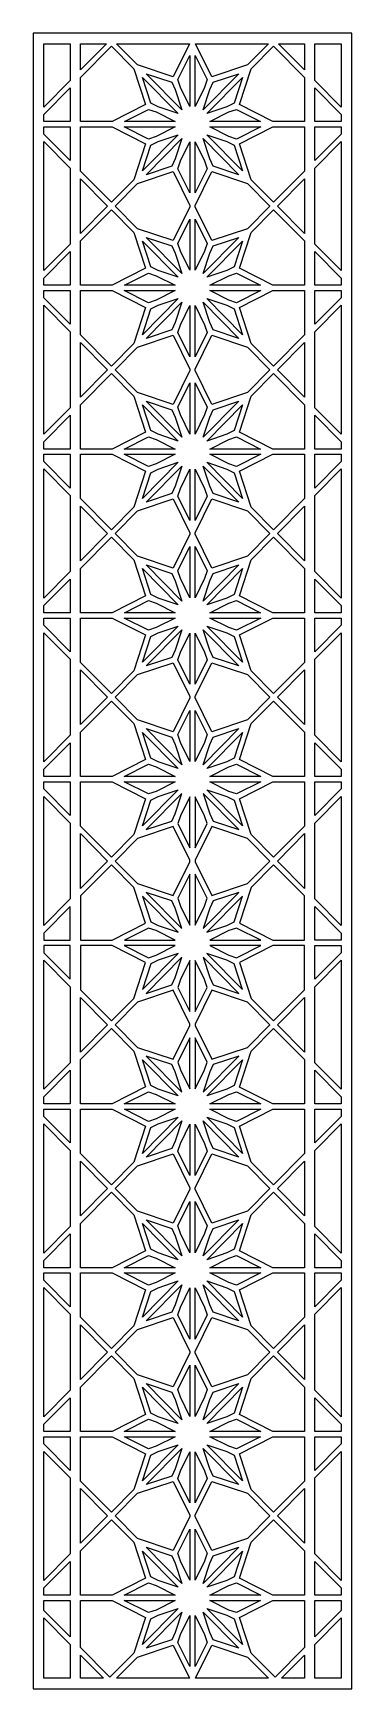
# Model space of a CAD drawing. Header units: centimetres. Extents: x -0.83 to 0.83, y -4.33 to 4.33.
import ezdxf

# ---------------------------------------------------------------- set-up
doc = ezdxf.new("R2010")
doc.units = ezdxf.units.CM
doc.header["$MEASUREMENT"] = 0
doc.layers.add('Layer 1', color=7, linetype='Continuous')

msp = doc.modelspace()

# ---------------------------------------------------------------- linework, layer by layer
at = {"layer": 'Layer 1', "color": 242}
for points, knots in [([(0.63958, -4.33143), (0.63958, -4.33143), (0.58457, -4.33143), (0.58457, -4.33143), (0.58457, -4.33143), (0.58457, -4.33143), (0.49069, -4.33143), (0.49069, -4.33143), (0.49069, -4.33143), (0.49069, -4.33143), (0.4518, -4.33143), (0.4518, -4.33143), (0.4518, -4.33143), (0.4518, -4.33143), (0.40987, -4.33143), (0.40987, -4.33143), (0.40987, -4.33143), (0.40987, -4.33143), (0.37097, -4.33143), (0.37097, -4.33143), (0.37097, -4.33143), (0.37097, -4.33143), (0.01375, -4.33143), (0.01375, -4.33143), (0.01375, -4.33143), (0.01375, -4.33143), (-0.01375, -4.33143), (-0.01375, -4.33143), (-0.01375, -4.33143), (-0.01375, -4.33143), (-0.37098, -4.33143), (-0.37098, -4.33143), (-0.37098, -4.33143), (-0.37098, -4.33143), (-0.40987, -4.33143), (-0.40987, -4.33143), (-0.40987, -4.33143), (-0.40987, -4.33143), (-0.4518, -4.33143), (-0.4518, -4.33143), (-0.4518, -4.33143), (-0.4518, -4.33143), (-0.4907, -4.33143), (-0.4907, -4.33143), (-0.4907, -4.33143), (-0.4907, -4.33143), (-0.58458, -4.33143), (-0.58458, -4.33143), (-0.58458, -4.33143), (-0.58458, -4.33143), (-0.63958, -4.33143), (-0.63958, -4.33143), (-0.63958, -4.33143), (-0.63958, -4.33143), (-0.83194, -4.33143), (-0.83194, -4.33143), (-0.83194, -4.33143), (-0.83194, -4.33143), (-0.83194, -3.90463), (-0.83194, -3.90463), (-0.83194, -3.90463), (-0.83194, -3.90463), (-0.83194, -3.8688), (-0.83194, -3.8688), (-0.83194, -3.8688), (-0.83194, -3.8688), (-0.83194, -3.8653), (-0.83194, -3.8653), (-0.83194, -3.8653), (-0.83194, -3.8653), (-0.83194, -3.85918), (-0.83194, -3.85918), (-0.83194, -3.85918), (-0.83194, -3.85918), (-0.83194, -3.84099), (-0.83194, -3.84099), (-0.83194, -3.84099), (-0.83194, -3.84099), (-0.83194, -3.81985), (-0.83194, -3.81985), (-0.83194, -3.81985), (-0.83194, -3.81985), (-0.83194, -3.03331), (-0.83194, -3.03331), (-0.83194, -3.03331), (-0.83194, -3.03331), (-0.83194, -3.01216), (-0.83194, -3.01216), (-0.83194, -3.01216), (-0.83194, -3.01216), (-0.83194, -3.00253), (-0.83194, -3.00253), (-0.83194, -3.00253), (-0.83194, -3.00253), (-0.83194, -2.99398), (-0.83194, -2.99398), (-0.83194, -2.99398), (-0.83194, -2.99398), (-0.83194, -2.98435), (-0.83194, -2.98435), (-0.83194, -2.98435), (-0.83194, -2.98435), (-0.83194, -2.9632), (-0.83194, -2.9632), (-0.83194, -2.9632), (-0.83194, -2.9632), (-0.83194, -2.17666), (-0.83194, -2.17666), (-0.83194, -2.17666), (-0.83194, -2.17666), (-0.83194, -2.15551), (-0.83194, -2.15551), (-0.83194, -2.15551), (-0.83194, -2.15551), (-0.83194, -2.14589), (-0.83194, -2.14589), (-0.83194, -2.14589), (-0.83194, -2.14589), (-0.83194, -2.13733), (-0.83194, -2.13733), (-0.83194, -2.13733), (-0.83194, -2.13733), (-0.83194, -2.1277), (-0.83194, -2.1277), (-0.83194, -2.1277), (-0.83194, -2.1277), (-0.83194, -2.10656), (-0.83194, -2.10656), (-0.83194, -2.10656), (-0.83194, -2.10656), (-0.83194, -1.32002), (-0.83194, -1.32002), (-0.83194, -1.32002), (-0.83194, -1.32002), (-0.83194, -1.29887), (-0.83194, -1.29887), (-0.83194, -1.29887), (-0.83194, -1.29887), (-0.83194, -1.28924), (-0.83194, -1.28924), (-0.83194, -1.28924), (-0.83194, -1.28924), (-0.83194, -1.28069), (-0.83194, -1.28069), (-0.83194, -1.28069), (-0.83194, -1.28069), (-0.83194, -1.27106), (-0.83194, -1.27106), (-0.83194, -1.27106), (-0.83194, -1.27106), (-0.83194, -1.24991), (-0.83194, -1.24991), (-0.83194, -1.24991), (-0.83194, -1.24991), (-0.83194, -0.46337), (-0.83194, -0.46337), (-0.83194, -0.46337), (-0.83194, -0.46337), (-0.83194, -0.44222), (-0.83194, -0.44222), (-0.83194, -0.44222), (-0.83194, -0.44222), (-0.83194, -0.4326), (-0.83194, -0.4326), (-0.83194, -0.4326), (-0.83194, -0.4326), (-0.83194, -0.42405), (-0.83194, -0.42405), (-0.83194, -0.42405), (-0.83194, -0.42405), (-0.83194, -0.41441), (-0.83194, -0.41441), (-0.83194, -0.41441), (-0.83194, -0.41441), (-0.83194, -0.39327), (-0.83194, -0.39327), (-0.83194, -0.39327), (-0.83194, -0.39327), (-0.83194, 0.39327), (-0.83194, 0.39327), (-0.83194, 0.39327), (-0.83194, 0.39327), (-0.83194, 0.41442), (-0.83194, 0.41442), (-0.83194, 0.41442), (-0.83194, 0.41442), (-0.83194, 0.42405), (-0.83194, 0.42405), (-0.83194, 0.42405), (-0.83194, 0.42405), (-0.83194, 0.4326), (-0.83194, 0.4326), (-0.83194, 0.4326), (-0.83194, 0.4326), (-0.83194, 0.44223), (-0.83194, 0.44223), (-0.83194, 0.44223), (-0.83194, 0.44223), (-0.83194, 0.46338), (-0.83194, 0.46338), (-0.83194, 0.46338), (-0.83194, 0.46338), (-0.83194, 1.24992), (-0.83194, 1.24992), (-0.83194, 1.24992), (-0.83194, 1.24992), (-0.83194, 1.27107), (-0.83194, 1.27107), (-0.83194, 1.27107), (-0.83194, 1.27107), (-0.83194, 1.2807), (-0.83194, 1.2807), (-0.83194, 1.2807), (-0.83194, 1.2807), (-0.83194, 1.28924), (-0.83194, 1.28924), (-0.83194, 1.28924), (-0.83194, 1.28924), (-0.83194, 1.29888), (-0.83194, 1.29888), (-0.83194, 1.29888), (-0.83194, 1.29888), (-0.83194, 1.32002), (-0.83194, 1.32002), (-0.83194, 1.32002), (-0.83194, 1.32002), (-0.83194, 2.10656), (-0.83194, 2.10656), (-0.83194, 2.10656), (-0.83194, 2.10656), (-0.83194, 2.12771), (-0.83194, 2.12771), (-0.83194, 2.12771), (-0.83194, 2.12771), (-0.83194, 2.13734), (-0.83194, 2.13734), (-0.83194, 2.13734), (-0.83194, 2.13734), (-0.83194, 2.14589), (-0.83194, 2.14589), (-0.83194, 2.14589), (-0.83194, 2.14589), (-0.83194, 2.15552), (-0.83194, 2.15552), (-0.83194, 2.15552), (-0.83194, 2.15552), (-0.83194, 2.17667), (-0.83194, 2.17667), (-0.83194, 2.17667), (-0.83194, 2.17667), (-0.83194, 2.96321), (-0.83194, 2.96321), (-0.83194, 2.96321), (-0.83194, 2.96321), (-0.83194, 2.98436), (-0.83194, 2.98436), (-0.83194, 2.98436), (-0.83194, 2.98436), (-0.83194, 2.99399), (-0.83194, 2.99399), (-0.83194, 2.99399), (-0.83194, 2.99399), (-0.83194, 3.00254), (-0.83194, 3.00254), (-0.83194, 3.00254), (-0.83194, 3.00254), (-0.83194, 3.01217), (-0.83194, 3.01217), (-0.83194, 3.01217), (-0.83194, 3.01217), (-0.83194, 3.03331), (-0.83194, 3.03331), (-0.83194, 3.03331), (-0.83194, 3.03331), (-0.83194, 3.81985), (-0.83194, 3.81985), (-0.83194, 3.81985), (-0.83194, 3.81985), (-0.83194, 3.841), (-0.83194, 3.841), (-0.83194, 3.841), (-0.83194, 3.841), (-0.83194, 3.84982), (-0.83194, 3.84982), (-0.83194, 3.84982), (-0.83194, 3.84982), (-0.83194, 3.85918), (-0.83194, 3.85918), (-0.83194, 3.85918), (-0.83194, 3.85918), (-0.83194, 3.86881), (-0.83194, 3.86881), (-0.83194, 3.86881), (-0.83194, 3.86881), (-0.83194, 3.88915), (-0.83194, 3.88915), (-0.83194, 3.88915), (-0.83194, 3.88915), (-0.83194, 4.33143), (-0.83194, 4.33143), (-0.83194, 4.33143), (-0.83194, 4.33143), (-0.63958, 4.33143), (-0.63958, 4.33143), (-0.63958, 4.33143), (-0.63958, 4.33143), (-0.58458, 4.33143), (-0.58458, 4.33143), (-0.58458, 4.33143), (-0.58458, 4.33143), (-0.4907, 4.33143), (-0.4907, 4.33143), (-0.4907, 4.33143), (-0.4907, 4.33143), (-0.4518, 4.33143), (-0.4518, 4.33143), (-0.4518, 4.33143), (-0.4518, 4.33143), (-0.39455, 4.33143), (-0.39455, 4.33143), (-0.39455, 4.33143), (-0.39455, 4.33143), (-0.35566, 4.33143), (-0.35566, 4.33143), (-0.35566, 4.33143), (-0.35566, 4.33143), (-0.01375, 4.33143), (-0.01375, 4.33143), (-0.01375, 4.33143), (-0.01375, 4.33143), (0.01375, 4.33143), (0.01375, 4.33143), (0.01375, 4.33143), (0.01375, 4.33143), (0.35566, 4.33143), (0.35566, 4.33143), (0.35566, 4.33143), (0.35566, 4.33143), (0.39455, 4.33143), (0.39455, 4.33143), (0.39455, 4.33143), (0.39455, 4.33143), (0.4518, 4.33143), (0.4518, 4.33143), (0.4518, 4.33143), (0.4518, 4.33143), (0.49069, 4.33143), (0.49069, 4.33143), (0.49069, 4.33143), (0.49069, 4.33143), (0.58457, 4.33143), (0.58457, 4.33143), (0.58457, 4.33143), (0.58457, 4.33143), (0.63958, 4.33143), (0.63958, 4.33143), (0.63958, 4.33143), (0.63958, 4.33143), (0.83194, 4.33143), (0.83194, 4.33143), (0.83194, 4.33143), (0.83194, 4.33143), (0.83194, 3.88915), (0.83194, 3.88915), (0.83194, 3.88915), (0.83194, 3.88915), (0.83194, 3.86881), (0.83194, 3.86881), (0.83194, 3.86881), (0.83194, 3.86881), (0.83194, 3.85918), (0.83194, 3.85918), (0.83194, 3.85918), (0.83194, 3.85918), (0.83194, 3.84982), (0.83194, 3.84982), (0.83194, 3.84982), (0.83194, 3.84982), (0.83194, 3.841), (0.83194, 3.841), (0.83194, 3.841), (0.83194, 3.841), (0.83194, 3.81985), (0.83194, 3.81985), (0.83194, 3.81985), (0.83194, 3.81985), (0.83194, 3.03331), (0.83194, 3.03331), (0.83194, 3.03331), (0.83194, 3.03331), (0.83194, 3.01217), (0.83194, 3.01217), (0.83194, 3.01217), (0.83194, 3.01217), (0.83194, 3.00254), (0.83194, 3.00254), (0.83194, 3.00254), (0.83194, 3.00254), (0.83194, 2.99398), (0.83194, 2.99398), (0.83194, 2.99398), (0.83194, 2.99398), (0.83194, 2.98436), (0.83194, 2.98436), (0.83194, 2.98436), (0.83194, 2.98436), (0.83194, 2.96321), (0.83194, 2.96321), (0.83194, 2.96321), (0.83194, 2.96321), (0.83194, 2.17667), (0.83194, 2.17667), (0.83194, 2.17667), (0.83194, 2.17667), (0.83194, 2.15552), (0.83194, 2.15552), (0.83194, 2.15552), (0.83194, 2.15552), (0.83194, 2.14589), (0.83194, 2.14589), (0.83194, 2.14589), (0.83194, 2.14589), (0.83194, 2.13734), (0.83194, 2.13734), (0.83194, 2.13734), (0.83194, 2.13734), (0.83194, 2.12771), (0.83194, 2.12771), (0.83194, 2.12771), (0.83194, 2.12771), (0.83194, 2.10656), (0.83194, 2.10656), (0.83194, 2.10656), (0.83194, 2.10656), (0.83194, 1.32002), (0.83194, 1.32002), (0.83194, 1.32002), (0.83194, 1.32002), (0.83194, 1.29888), (0.83194, 1.29888), (0.83194, 1.29888), (0.83194, 1.29888), (0.83194, 1.28924), (0.83194, 1.28924), (0.83194, 1.28924), (0.83194, 1.28924), (0.83194, 1.2807), (0.83194, 1.2807), (0.83194, 1.2807), (0.83194, 1.2807), (0.83194, 1.27107), (0.83194, 1.27107), (0.83194, 1.27107), (0.83194, 1.27107), (0.83194, 1.24992), (0.83194, 1.24992), (0.83194, 1.24992), (0.83194, 1.24992), (0.83194, 0.46338), (0.83194, 0.46338), (0.83194, 0.46338), (0.83194, 0.46338), (0.83194, 0.44223), (0.83194, 0.44223), (0.83194, 0.44223), (0.83194, 0.44223), (0.83194, 0.4326), (0.83194, 0.4326), (0.83194, 0.4326), (0.83194, 0.4326), (0.83194, 0.42405), (0.83194, 0.42405), (0.83194, 0.42405), (0.83194, 0.42405), (0.83194, 0.41442), (0.83194, 0.41442), (0.83194, 0.41442), (0.83194, 0.41442), (0.83194, 0.39327), (0.83194, 0.39327), (0.83194, 0.39327), (0.83194, 0.39327), (0.83194, -0.39326), (0.83194, -0.39326), (0.83194, -0.39326), (0.83194, -0.39326), (0.83194, -0.41441), (0.83194, -0.41441), (0.83194, -0.41441), (0.83194, -0.41441), (0.83194, -0.42405), (0.83194, -0.42405), (0.83194, -0.42405), (0.83194, -0.42405), (0.83194, -0.4326), (0.83194, -0.4326), (0.83194, -0.4326), (0.83194, -0.4326), (0.83194, -0.44222), (0.83194, -0.44222), (0.83194, -0.44222), (0.83194, -0.44222), (0.83194, -0.46337), (0.83194, -0.46337), (0.83194, -0.46337), (0.83194, -0.46337), (0.83194, -1.24991), (0.83194, -1.24991), (0.83194, -1.24991), (0.83194, -1.24991), (0.83194, -1.27106), (0.83194, -1.27106), (0.83194, -1.27106), (0.83194, -1.27106), (0.83194, -1.28069), (0.83194, -1.28069), (0.83194, -1.28069), (0.83194, -1.28069), (0.83194, -1.28924), (0.83194, -1.28924), (0.83194, -1.28924), (0.83194, -1.28924), (0.83194, -1.29887), (0.83194, -1.29887), (0.83194, -1.29887), (0.83194, -1.29887), (0.83194, -1.32002), (0.83194, -1.32002), (0.83194, -1.32002), (0.83194, -1.32002), (0.83194, -2.10656), (0.83194, -2.10656), (0.83194, -2.10656), (0.83194, -2.10656), (0.83194, -2.1277), (0.83194, -2.1277), (0.83194, -2.1277), (0.83194, -2.1277), (0.83194, -2.13734), (0.83194, -2.13734), (0.83194, -2.13734), (0.83194, -2.13734), (0.83194, -2.14589), (0.83194, -2.14589), (0.83194, -2.14589), (0.83194, -2.14589), (0.83194, -2.15551), (0.83194, -2.15551), (0.83194, -2.15551), (0.83194, -2.15551), (0.83194, -2.17666), (0.83194, -2.17666), (0.83194, -2.17666), (0.83194, -2.17666), (0.83194, -2.9632), (0.83194, -2.9632), (0.83194, -2.9632), (0.83194, -2.9632), (0.83194, -2.98435), (0.83194, -2.98435), (0.83194, -2.98435), (0.83194, -2.98435), (0.83194, -2.99398), (0.83194, -2.99398), (0.83194, -2.99398), (0.83194, -2.99398), (0.83194, -3.00253), (0.83194, -3.00253), (0.83194, -3.00253), (0.83194, -3.00253), (0.83194, -3.01216), (0.83194, -3.01216), (0.83194, -3.01216), (0.83194, -3.01216), (0.83194, -3.03331), (0.83194, -3.03331), (0.83194, -3.03331), (0.83194, -3.03331), (0.83194, -3.81985), (0.83194, -3.81985), (0.83194, -3.81985), (0.83194, -3.81985), (0.83194, -3.84099), (0.83194, -3.84099), (0.83194, -3.84099), (0.83194, -3.84099), (0.83194, -3.85918), (0.83194, -3.85918), (0.83194, -3.85918), (0.83194, -3.85918), (0.83194, -3.8653), (0.83194, -3.8653), (0.83194, -3.8653), (0.83194, -3.8653), (0.83194, -3.8688), (0.83194, -3.8688), (0.83194, -3.8688), (0.83194, -3.8688), (0.83194, -3.90463), (0.83194, -3.90463), (0.83194, -3.90463), (0.83194, -3.90463), (0.83194, -4.33143), (0.83194, -4.33143), (0.83194, -4.33143), (0.83194, -4.33143), (0.63958, -4.33143), (0.63958, -4.33143)], [0, 0, 0, 0, 0.0065359, 0.0065359, 0.0065359, 0.0065359, 0.0130719, 0.0130719, 0.0130719, 0.0130719, 0.0196078, 0.0196078, 0.0196078, 0.0196078, 0.0261438, 0.0261438, 0.0261438, 0.0261438, 0.0326797, 0.0326797, 0.0326797, 0.0326797, 0.0392157, 0.0392157, 0.0392157, 0.0392157, 0.0457516, 0.0457516, 0.0457516, 0.0457516, 0.0522876, 0.0522876, 0.0522876, 0.0522876, 0.0588235, 0.0588235, 0.0588235, 0.0588235, 0.0653595, 0.0653595, 0.0653595, 0.0653595, 0.0718954, 0.0718954, 0.0718954, 0.0718954, 0.0784314, 0.0784314, 0.0784314, 0.0784314, 0.0849673, 0.0849673, 0.0849673, 0.0849673, 0.0915033, 0.0915033, 0.0915033, 0.0915033, 0.0980392, 0.0980392, 0.0980392, 0.0980392, 0.1045752, 0.1045752, 0.1045752, 0.1045752, 0.1111111, 0.1111111, 0.1111111, 0.1111111, 0.1176471, 0.1176471, 0.1176471, 0.1176471, 0.124183, 0.124183, 0.124183, 0.124183, 0.130719, 0.130719, 0.130719, 0.130719, 0.1372549, 0.1372549, 0.1372549, 0.1372549, 0.1437908, 0.1437908, 0.1437908, 0.1437908, 0.1503268, 0.1503268, 0.1503268, 0.1503268, 0.1568627, 0.1568627, 0.1568627, 0.1568627, 0.1633987, 0.1633987, 0.1633987, 0.1633987, 0.1699346, 0.1699346, 0.1699346, 0.1699346, 0.1764706, 0.1764706, 0.1764706, 0.1764706, 0.1830065, 0.1830065, 0.1830065, 0.1830065, 0.1895425, 0.1895425, 0.1895425, 0.1895425, 0.1960784, 0.1960784, 0.1960784, 0.1960784, 0.2026144, 0.2026144, 0.2026144, 0.2026144, 0.2091503, 0.2091503, 0.2091503, 0.2091503, 0.2156863, 0.2156863, 0.2156863, 0.2156863, 0.2222222, 0.2222222, 0.2222222, 0.2222222, 0.2287582, 0.2287582, 0.2287582, 0.2287582, 0.2352941, 0.2352941, 0.2352941, 0.2352941, 0.2418301, 0.2418301, 0.2418301, 0.2418301, 0.248366, 0.248366, 0.248366, 0.248366, 0.254902, 0.254902, 0.254902, 0.254902, 0.2614379, 0.2614379, 0.2614379, 0.2614379, 0.2679739, 0.2679739, 0.2679739, 0.2679739, 0.2745098, 0.2745098, 0.2745098, 0.2745098, 0.2810458, 0.2810458, 0.2810458, 0.2810458, 0.2875817, 0.2875817, 0.2875817, 0.2875817, 0.2941176, 0.2941176, 0.2941176, 0.2941176, 0.3006536, 0.3006536, 0.3006536, 0.3006536, 0.3071895, 0.3071895, 0.3071895, 0.3071895, 0.3137255, 0.3137255, 0.3137255, 0.3137255, 0.3202614, 0.3202614, 0.3202614, 0.3202614, 0.3267974, 0.3267974, 0.3267974, 0.3267974, 0.3333333, 0.3333333, 0.3333333, 0.3333333, 0.3398693, 0.3398693, 0.3398693, 0.3398693, 0.3464052, 0.3464052, 0.3464052, 0.3464052, 0.3529412, 0.3529412, 0.3529412, 0.3529412, 0.3594771, 0.3594771, 0.3594771, 0.3594771, 0.3660131, 0.3660131, 0.3660131, 0.3660131, 0.372549, 0.372549, 0.372549, 0.372549, 0.379085, 0.379085, 0.379085, 0.379085, 0.3856209, 0.3856209, 0.3856209, 0.3856209, 0.3921569, 0.3921569, 0.3921569, 0.3921569, 0.3986928, 0.3986928, 0.3986928, 0.3986928, 0.4052288, 0.4052288, 0.4052288, 0.4052288, 0.4117647, 0.4117647, 0.4117647, 0.4117647, 0.4183007, 0.4183007, 0.4183007, 0.4183007, 0.4248366, 0.4248366, 0.4248366, 0.4248366, 0.4313725, 0.4313725, 0.4313725, 0.4313725, 0.4379085, 0.4379085, 0.4379085, 0.4379085, 0.4444444, 0.4444444, 0.4444444, 0.4444444, 0.4509804, 0.4509804, 0.4509804, 0.4509804, 0.4575163, 0.4575163, 0.4575163, 0.4575163, 0.4640523, 0.4640523, 0.4640523, 0.4640523, 0.4705882, 0.4705882, 0.4705882, 0.4705882, 0.4771242, 0.4771242, 0.4771242, 0.4771242, 0.4836601, 0.4836601, 0.4836601, 0.4836601, 0.4901961, 0.4901961, 0.4901961, 0.4901961, 0.496732, 0.496732, 0.496732, 0.496732, 0.503268, 0.503268, 0.503268, 0.503268, 0.5098039, 0.5098039, 0.5098039, 0.5098039, 0.5163399, 0.5163399, 0.5163399, 0.5163399, 0.5228758, 0.5228758, 0.5228758, 0.5228758, 0.5294118, 0.5294118, 0.5294118, 0.5294118, 0.5359477, 0.5359477, 0.5359477, 0.5359477, 0.5424837, 0.5424837, 0.5424837, 0.5424837, 0.5490196, 0.5490196, 0.5490196, 0.5490196, 0.5555556, 0.5555556, 0.5555556, 0.5555556, 0.5620915, 0.5620915, 0.5620915, 0.5620915, 0.5686275, 0.5686275, 0.5686275, 0.5686275, 0.5751634, 0.5751634, 0.5751634, 0.5751634, 0.5816993, 0.5816993, 0.5816993, 0.5816993, 0.5882353, 0.5882353, 0.5882353, 0.5882353, 0.5947712, 0.5947712, 0.5947712, 0.5947712, 0.6013072, 0.6013072, 0.6013072, 0.6013072, 0.6078431, 0.6078431, 0.6078431, 0.6078431, 0.6143791, 0.6143791, 0.6143791, 0.6143791, 0.620915, 0.620915, 0.620915, 0.620915, 0.627451, 0.627451, 0.627451, 0.627451, 0.6339869, 0.6339869, 0.6339869, 0.6339869, 0.6405229, 0.6405229, 0.6405229, 0.6405229, 0.6470588, 0.6470588, 0.6470588, 0.6470588, 0.6535948, 0.6535948, 0.6535948, 0.6535948, 0.6601307, 0.6601307, 0.6601307, 0.6601307, 0.6666667, 0.6666667, 0.6666667, 0.6666667, 0.6732026, 0.6732026, 0.6732026, 0.6732026, 0.6797386, 0.6797386, 0.6797386, 0.6797386, 0.6862745, 0.6862745, 0.6862745, 0.6862745, 0.6928105, 0.6928105, 0.6928105, 0.6928105, 0.6993464, 0.6993464, 0.6993464, 0.6993464, 0.7058824, 0.7058824, 0.7058824, 0.7058824, 0.7124183, 0.7124183, 0.7124183, 0.7124183, 0.7189542, 0.7189542, 0.7189542, 0.7189542, 0.7254902, 0.7254902, 0.7254902, 0.7254902, 0.7320261, 0.7320261, 0.7320261, 0.7320261, 0.7385621, 0.7385621, 0.7385621, 0.7385621, 0.745098, 0.745098, 0.745098, 0.745098, 0.751634, 0.751634, 0.751634, 0.751634, 0.7581699, 0.7581699, 0.7581699, 0.7581699, 0.7647059, 0.7647059, 0.7647059, 0.7647059, 0.7712418, 0.7712418, 0.7712418, 0.7712418, 0.7777778, 0.7777778, 0.7777778, 0.7777778, 0.7843137, 0.7843137, 0.7843137, 0.7843137, 0.7908497, 0.7908497, 0.7908497, 0.7908497, 0.7973856, 0.7973856, 0.7973856, 0.7973856, 0.8039216, 0.8039216, 0.8039216, 0.8039216, 0.8104575, 0.8104575, 0.8104575, 0.8104575, 0.8169935, 0.8169935, 0.8169935, 0.8169935, 0.8235294, 0.8235294, 0.8235294, 0.8235294, 0.8300654, 0.8300654, 0.8300654, 0.8300654, 0.8366013, 0.8366013, 0.8366013, 0.8366013, 0.8431373, 0.8431373, 0.8431373, 0.8431373, 0.8496732, 0.8496732, 0.8496732, 0.8496732, 0.8562092, 0.8562092, 0.8562092, 0.8562092, 0.8627451, 0.8627451, 0.8627451, 0.8627451, 0.869281, 0.869281, 0.869281, 0.869281, 0.875817, 0.875817, 0.875817, 0.875817, 0.8823529, 0.8823529, 0.8823529, 0.8823529, 0.8888889, 0.8888889, 0.8888889, 0.8888889, 0.8954248, 0.8954248, 0.8954248, 0.8954248, 0.9019608, 0.9019608, 0.9019608, 0.9019608, 0.9084967, 0.9084967, 0.9084967, 0.9084967, 0.9150327, 0.9150327, 0.9150327, 0.9150327, 0.9215686, 0.9215686, 0.9215686, 0.9215686, 0.9281046, 0.9281046, 0.9281046, 0.9281046, 0.9346405, 0.9346405, 0.9346405, 0.9346405, 0.9411765, 0.9411765, 0.9411765, 0.9411765, 0.9477124, 0.9477124, 0.9477124, 0.9477124, 0.9542484, 0.9542484, 0.9542484, 0.9542484, 0.9607843, 0.9607843, 0.9607843, 0.9607843, 0.9673203, 0.9673203, 0.9673203, 0.9673203, 0.9738562, 0.9738562, 0.9738562, 0.9738562, 0.9803922, 0.9803922, 0.9803922, 0.9803922, 0.9869281, 0.9869281, 0.9869281, 0.9869281, 1, 1, 1, 1]), ([(-0.77694, 3.94477), (-0.77694, 3.94477), (-0.63958, 4.08366), (-0.63958, 4.08366), (-0.63958, 4.08366), (-0.63958, 4.08366), (-0.63958, 4.27581), (-0.63958, 4.27581), (-0.63958, 4.27581), (-0.63958, 4.27581), (-0.77694, 4.27581), (-0.77694, 4.27581), (-0.77694, 4.27581), (-0.77694, 4.27581), (-0.77694, 3.94477), (-0.77694, 3.94477)], [0, 0, 0, 0, 0.2, 0.2, 0.2, 0.2, 0.4, 0.4, 0.4, 0.4, 0.6, 0.6, 0.6, 0.6, 1, 1, 1, 1]), ([(-0.58458, 4.13928), (-0.58458, 4.13928), (-0.44955, 4.27581), (-0.44955, 4.27581), (-0.44955, 4.27581), (-0.44955, 4.27581), (-0.58458, 4.27581), (-0.58458, 4.27581), (-0.58458, 4.27581), (-0.58458, 4.27581), (-0.58458, 4.13928), (-0.58458, 4.13928)], [0, 0, 0, 0, 0.25, 0.25, 0.25, 0.25, 0.5, 0.5, 0.5, 0.5, 1, 1, 1, 1]), ([(-0.58458, 3.86881), (-0.58458, 3.86881), (-0.41986, 3.86881), (-0.41986, 3.86881), (-0.41986, 3.86881), (-0.41986, 3.86881), (-0.24483, 3.95745), (-0.24483, 3.95745), (-0.24483, 3.95745), (-0.24483, 3.95745), (-0.30661, 4.14528), (-0.30661, 4.14528), (-0.30661, 4.14528), (-0.30661, 4.14528), (-0.42318, 4.26316), (-0.42318, 4.26316), (-0.42318, 4.26316), (-0.42318, 4.26316), (-0.58458, 4.09995), (-0.58458, 4.09995), (-0.58458, 4.09995), (-0.58458, 4.09995), (-0.58458, 3.86881), (-0.58458, 3.86881)], [0, 0, 0, 0, 0.1428571, 0.1428571, 0.1428571, 0.1428571, 0.2857143, 0.2857143, 0.2857143, 0.2857143, 0.4285714, 0.4285714, 0.4285714, 0.4285714, 0.5714286, 0.5714286, 0.5714286, 0.5714286, 0.7142857, 0.7142857, 0.7142857, 0.7142857, 1, 1, 1, 1]), ([(-0.3968, 4.27581), (-0.3968, 4.27581), (-0.28716, 4.16495), (-0.28716, 4.16495), (-0.28716, 4.16495), (-0.28716, 4.16495), (-0.10141, 4.10248), (-0.10141, 4.10248), (-0.10141, 4.10248), (-0.10141, 4.10248), (-0.01556, 4.27581), (-0.01556, 4.27581), (-0.01556, 4.27581), (-0.01556, 4.27581), (-0.3968, 4.27581), (-0.3968, 4.27581)], [0, 0, 0, 0, 0.2, 0.2, 0.2, 0.2, 0.4, 0.4, 0.4, 0.4, 0.6, 0.6, 0.6, 0.6, 1, 1, 1, 1]), ([(0.28715, 4.16494), (0.28715, 4.16494), (0.3968, 4.27581), (0.3968, 4.27581), (0.3968, 4.27581), (0.3968, 4.27581), (0.01556, 4.27581), (0.01556, 4.27581), (0.01556, 4.27581), (0.01556, 4.27581), (0.10141, 4.10248), (0.10141, 4.10248), (0.10141, 4.10248), (0.10141, 4.10248), (0.28715, 4.16494), (0.28715, 4.16494)], [0, 0, 0, 0, 0.2, 0.2, 0.2, 0.2, 0.4, 0.4, 0.4, 0.4, 0.6, 0.6, 0.6, 0.6, 1, 1, 1, 1]), ([(0.42318, 4.26316), (0.42318, 4.26316), (0.30662, 4.14529), (0.30662, 4.14529), (0.30662, 4.14529), (0.30662, 4.14529), (0.24484, 3.95745), (0.24484, 3.95745), (0.24484, 3.95745), (0.24484, 3.95745), (0.41986, 3.86881), (0.41986, 3.86881), (0.41986, 3.86881), (0.41986, 3.86881), (0.58457, 3.86881), (0.58457, 3.86881), (0.58457, 3.86881), (0.58457, 3.86881), (0.58457, 4.09995), (0.58457, 4.09995), (0.58457, 4.09995), (0.58457, 4.09995), (0.42318, 4.26316), (0.42318, 4.26316)], [0, 0, 0, 0, 0.1428571, 0.1428571, 0.1428571, 0.1428571, 0.2857143, 0.2857143, 0.2857143, 0.2857143, 0.4285714, 0.4285714, 0.4285714, 0.4285714, 0.5714286, 0.5714286, 0.5714286, 0.5714286, 0.7142857, 0.7142857, 0.7142857, 0.7142857, 1, 1, 1, 1]), ([(0.44956, 4.27581), (0.44956, 4.27581), (0.58457, 4.13928), (0.58457, 4.13928), (0.58457, 4.13928), (0.58457, 4.13928), (0.58457, 4.27581), (0.58457, 4.27581), (0.58457, 4.27581), (0.58457, 4.27581), (0.44956, 4.27581), (0.44956, 4.27581)], [0, 0, 0, 0, 0.25, 0.25, 0.25, 0.25, 0.5, 0.5, 0.5, 0.5, 1, 1, 1, 1]), ([(0.63958, 4.27581), (0.63958, 4.27581), (0.63958, 4.08366), (0.63958, 4.08366), (0.63958, 4.08366), (0.63958, 4.08366), (0.77694, 3.94477), (0.77694, 3.94477), (0.77694, 3.94477), (0.77694, 3.94477), (0.77694, 4.27581), (0.77694, 4.27581), (0.77694, 4.27581), (0.77694, 4.27581), (0.63958, 4.27581), (0.63958, 4.27581)], [0, 0, 0, 0, 0.2, 0.2, 0.2, 0.2, 0.4, 0.4, 0.4, 0.4, 0.6, 0.6, 0.6, 0.6, 1, 1, 1, 1]), ([(-0.01375, 3.94728), (-0.01375, 3.94728), (-0.01375, 4.21485), (-0.01375, 4.21485), (-0.01375, 4.21485), (-0.01375, 4.21485), (-0.07663, 4.0879), (-0.07663, 4.0879), (-0.07663, 4.0879), (-0.07663, 4.0879), (-0.06326, 4.04724), (-0.06326, 4.04724), (-0.06326, 4.04724), (-0.06326, 4.04724), (-0.01375, 3.94728), (-0.01375, 3.94728)], [0, 0, 0, 0, 0.2, 0.2, 0.2, 0.2, 0.4, 0.4, 0.4, 0.4, 0.6, 0.6, 0.6, 0.6, 1, 1, 1, 1]), ([(0.01375, 4.21485), (0.01375, 4.21485), (0.01375, 3.94728), (0.01375, 3.94728), (0.01375, 3.94728), (0.01375, 3.94728), (0.06326, 4.04724), (0.06326, 4.04724), (0.06326, 4.04724), (0.06326, 4.04724), (0.07663, 4.0879), (0.07663, 4.0879), (0.07663, 4.0879), (0.07663, 4.0879), (0.01375, 4.21485), (0.01375, 4.21485)], [0, 0, 0, 0, 0.2, 0.2, 0.2, 0.2, 0.4, 0.4, 0.4, 0.4, 0.6, 0.6, 0.6, 0.6, 1, 1, 1, 1]), ([(-0.07432, 3.91039), (-0.07432, 3.91039), (-0.26143, 4.09959), (-0.26143, 4.09959), (-0.26143, 4.09959), (-0.26143, 4.09959), (-0.21711, 3.96486), (-0.21711, 3.96486), (-0.21711, 3.96486), (-0.21711, 3.96486), (-0.17923, 3.94567), (-0.17923, 3.94567), (-0.17923, 3.94567), (-0.17923, 3.94567), (-0.07432, 3.91039), (-0.07432, 3.91039)], [0, 0, 0, 0, 0.2, 0.2, 0.2, 0.2, 0.4, 0.4, 0.4, 0.4, 0.6, 0.6, 0.6, 0.6, 1, 1, 1, 1]), ([(-0.24197, 4.11925), (-0.24197, 4.11925), (-0.05488, 3.93006), (-0.05488, 3.93006), (-0.05488, 3.93006), (-0.05488, 3.93006), (-0.08977, 4.03614), (-0.08977, 4.03614), (-0.08977, 4.03614), (-0.08977, 4.03614), (-0.10874, 4.07445), (-0.10874, 4.07445), (-0.10874, 4.07445), (-0.10874, 4.07445), (-0.24197, 4.11925), (-0.24197, 4.11925)], [0, 0, 0, 0, 0.2, 0.2, 0.2, 0.2, 0.4, 0.4, 0.4, 0.4, 0.6, 0.6, 0.6, 0.6, 1, 1, 1, 1]), ([(0.05488, 3.93006), (0.05488, 3.93006), (0.24197, 4.11925), (0.24197, 4.11925), (0.24197, 4.11925), (0.24197, 4.11925), (0.10874, 4.07445), (0.10874, 4.07445), (0.10874, 4.07445), (0.10874, 4.07445), (0.08977, 4.03614), (0.08977, 4.03614), (0.08977, 4.03614), (0.08977, 4.03614), (0.05488, 3.93006), (0.05488, 3.93006)], [0, 0, 0, 0, 0.2, 0.2, 0.2, 0.2, 0.4, 0.4, 0.4, 0.4, 0.6, 0.6, 0.6, 0.6, 1, 1, 1, 1]), ([(0.26143, 4.0996), (0.26143, 4.0996), (0.07431, 3.91039), (0.07431, 3.91039), (0.07431, 3.91039), (0.07431, 3.91039), (0.17923, 3.94567), (0.17923, 3.94567), (0.17923, 3.94567), (0.17923, 3.94567), (0.21711, 3.96486), (0.21711, 3.96486), (0.21711, 3.96486), (0.21711, 3.96486), (0.26143, 4.0996), (0.26143, 4.0996)], [0, 0, 0, 0, 0.2, 0.2, 0.2, 0.2, 0.4, 0.4, 0.4, 0.4, 0.6, 0.6, 0.6, 0.6, 1, 1, 1, 1]), ([(-0.77694, 3.86881), (-0.77694, 3.86881), (-0.63958, 3.86881), (-0.63958, 3.86881), (-0.63958, 3.86881), (-0.63958, 3.86881), (-0.63958, 4.04433), (-0.63958, 4.04433), (-0.63958, 4.04433), (-0.63958, 4.04433), (-0.77694, 3.90544), (-0.77694, 3.90544), (-0.77694, 3.90544), (-0.77694, 3.90544), (-0.77694, 3.86881), (-0.77694, 3.86881)], [0, 0, 0, 0, 0.2, 0.2, 0.2, 0.2, 0.4, 0.4, 0.4, 0.4, 0.6, 0.6, 0.6, 0.6, 1, 1, 1, 1]), ([(0.63958, 4.04433), (0.63958, 4.04433), (0.63958, 3.86881), (0.63958, 3.86881), (0.63958, 3.86881), (0.63958, 3.86881), (0.77694, 3.86881), (0.77694, 3.86881), (0.77694, 3.86881), (0.77694, 3.86881), (0.77694, 3.90544), (0.77694, 3.90544), (0.77694, 3.90544), (0.77694, 3.90544), (0.63958, 4.04433), (0.63958, 4.04433)], [0, 0, 0, 0, 0.2, 0.2, 0.2, 0.2, 0.4, 0.4, 0.4, 0.4, 0.6, 0.6, 0.6, 0.6, 1, 1, 1, 1]), ([(-0.35595, 3.86881), (-0.35595, 3.86881), (-0.09137, 3.86881), (-0.09137, 3.86881), (-0.09137, 3.86881), (-0.09137, 3.86881), (-0.19021, 3.91887), (-0.19021, 3.91887), (-0.19021, 3.91887), (-0.19021, 3.91887), (-0.23041, 3.93239), (-0.23041, 3.93239), (-0.23041, 3.93239), (-0.23041, 3.93239), (-0.35595, 3.86881), (-0.35595, 3.86881)], [0, 0, 0, 0, 0.2, 0.2, 0.2, 0.2, 0.4, 0.4, 0.4, 0.4, 0.6, 0.6, 0.6, 0.6, 1, 1, 1, 1]), ([(0.09137, 3.86881), (0.09137, 3.86881), (0.35595, 3.86881), (0.35595, 3.86881), (0.35595, 3.86881), (0.35595, 3.86881), (0.23041, 3.93239), (0.23041, 3.93239), (0.23041, 3.93239), (0.23041, 3.93239), (0.19021, 3.91887), (0.19021, 3.91887), (0.19021, 3.91887), (0.19021, 3.91887), (0.09137, 3.86881), (0.09137, 3.86881)], [0, 0, 0, 0, 0.2, 0.2, 0.2, 0.2, 0.4, 0.4, 0.4, 0.4, 0.6, 0.6, 0.6, 0.6, 1, 1, 1, 1]), ([(-0.63958, 3.841), (-0.63958, 3.841), (-0.77694, 3.841), (-0.77694, 3.841), (-0.77694, 3.841), (-0.77694, 3.841), (-0.77694, 3.80356), (-0.77694, 3.80356), (-0.77694, 3.80356), (-0.77694, 3.80356), (-0.63958, 3.66467), (-0.63958, 3.66467), (-0.63958, 3.66467), (-0.63958, 3.66467), (-0.63958, 3.841), (-0.63958, 3.841)], [0, 0, 0, 0, 0.2, 0.2, 0.2, 0.2, 0.4, 0.4, 0.4, 0.4, 0.6, 0.6, 0.6, 0.6, 1, 1, 1, 1]), ([(-0.42358, 3.44625), (-0.42358, 3.44625), (-0.30661, 3.56453), (-0.30661, 3.56453), (-0.30661, 3.56453), (-0.30661, 3.56453), (-0.24483, 3.75235), (-0.24483, 3.75235), (-0.24483, 3.75235), (-0.24483, 3.75235), (-0.41987, 3.841), (-0.41987, 3.841), (-0.41987, 3.841), (-0.41987, 3.841), (-0.58458, 3.841), (-0.58458, 3.841), (-0.58458, 3.841), (-0.58458, 3.841), (-0.58458, 3.60905), (-0.58458, 3.60905), (-0.58458, 3.60905), (-0.58458, 3.60905), (-0.42358, 3.44625), (-0.42358, 3.44625)], [0, 0, 0, 0, 0.1428571, 0.1428571, 0.1428571, 0.1428571, 0.2857143, 0.2857143, 0.2857143, 0.2857143, 0.4285714, 0.4285714, 0.4285714, 0.4285714, 0.5714286, 0.5714286, 0.5714286, 0.5714286, 0.7142857, 0.7142857, 0.7142857, 0.7142857, 1, 1, 1, 1]), ([(-0.09135, 3.841), (-0.09135, 3.841), (-0.35597, 3.841), (-0.35597, 3.841), (-0.35597, 3.841), (-0.35597, 3.841), (-0.23041, 3.77741), (-0.23041, 3.77741), (-0.23041, 3.77741), (-0.23041, 3.77741), (-0.19021, 3.79093), (-0.19021, 3.79093), (-0.19021, 3.79093), (-0.19021, 3.79093), (-0.09135, 3.841), (-0.09135, 3.841)], [0, 0, 0, 0, 0.2, 0.2, 0.2, 0.2, 0.4, 0.4, 0.4, 0.4, 0.6, 0.6, 0.6, 0.6, 1, 1, 1, 1]), ([(0.35597, 3.841), (0.35597, 3.841), (0.09135, 3.841), (0.09135, 3.841), (0.09135, 3.841), (0.09135, 3.841), (0.19021, 3.79093), (0.19021, 3.79093), (0.19021, 3.79093), (0.19021, 3.79093), (0.23041, 3.77741), (0.23041, 3.77741), (0.23041, 3.77741), (0.23041, 3.77741), (0.35597, 3.841), (0.35597, 3.841)], [0, 0, 0, 0, 0.2, 0.2, 0.2, 0.2, 0.4, 0.4, 0.4, 0.4, 0.6, 0.6, 0.6, 0.6, 1, 1, 1, 1]), ([(0.58457, 3.841), (0.58457, 3.841), (0.41988, 3.841), (0.41988, 3.841), (0.41988, 3.841), (0.41988, 3.841), (0.24484, 3.75235), (0.24484, 3.75235), (0.24484, 3.75235), (0.24484, 3.75235), (0.30661, 3.56452), (0.30661, 3.56452), (0.30661, 3.56452), (0.30661, 3.56452), (0.42358, 3.44625), (0.42358, 3.44625), (0.42358, 3.44625), (0.42358, 3.44625), (0.58457, 3.60905), (0.58457, 3.60905), (0.58457, 3.60905), (0.58457, 3.60905), (0.58457, 3.841), (0.58457, 3.841)], [0, 0, 0, 0, 0.1428571, 0.1428571, 0.1428571, 0.1428571, 0.2857143, 0.2857143, 0.2857143, 0.2857143, 0.4285714, 0.4285714, 0.4285714, 0.4285714, 0.5714286, 0.5714286, 0.5714286, 0.5714286, 0.7142857, 0.7142857, 0.7142857, 0.7142857, 1, 1, 1, 1]), ([(0.63958, 3.841), (0.63958, 3.841), (0.63958, 3.66467), (0.63958, 3.66467), (0.63958, 3.66467), (0.63958, 3.66467), (0.77694, 3.80356), (0.77694, 3.80356), (0.77694, 3.80356), (0.77694, 3.80356), (0.77694, 3.841), (0.77694, 3.841), (0.77694, 3.841), (0.77694, 3.841), (0.63958, 3.841), (0.63958, 3.841)], [0, 0, 0, 0, 0.2, 0.2, 0.2, 0.2, 0.4, 0.4, 0.4, 0.4, 0.6, 0.6, 0.6, 0.6, 1, 1, 1, 1]), ([(-0.77694, 3.08893), (-0.77694, 3.08893), (-0.63958, 3.22782), (-0.63958, 3.22782), (-0.63958, 3.22782), (-0.63958, 3.22782), (-0.63958, 3.62534), (-0.63958, 3.62534), (-0.63958, 3.62534), (-0.63958, 3.62534), (-0.77694, 3.76423), (-0.77694, 3.76423), (-0.77694, 3.76423), (-0.77694, 3.76423), (-0.77694, 3.08894), (-0.77694, 3.08894), (-0.77694, 3.08894), (-0.77694, 3.08894), (-0.77694, 3.08893), (-0.77694, 3.08893)], [0, 0, 0, 0, 0.1666667, 0.1666667, 0.1666667, 0.1666667, 0.3333333, 0.3333333, 0.3333333, 0.3333333, 0.5, 0.5, 0.5, 0.5, 0.6666667, 0.6666667, 0.6666667, 0.6666667, 1, 1, 1, 1]), ([(-0.26142, 3.61022), (-0.26142, 3.61022), (-0.07433, 3.79941), (-0.07433, 3.79941), (-0.07433, 3.79941), (-0.07433, 3.79941), (-0.17923, 3.76413), (-0.17923, 3.76413), (-0.17923, 3.76413), (-0.17923, 3.76413), (-0.21711, 3.74495), (-0.21711, 3.74495), (-0.21711, 3.74495), (-0.21711, 3.74495), (-0.26142, 3.61022), (-0.26142, 3.61022)], [0, 0, 0, 0, 0.2, 0.2, 0.2, 0.2, 0.4, 0.4, 0.4, 0.4, 0.6, 0.6, 0.6, 0.6, 1, 1, 1, 1]), ([(-0.05488, 3.77975), (-0.05488, 3.77975), (-0.24198, 3.59055), (-0.24198, 3.59055), (-0.24198, 3.59055), (-0.24198, 3.59055), (-0.10874, 3.63536), (-0.10874, 3.63536), (-0.10874, 3.63536), (-0.10874, 3.63536), (-0.08977, 3.67366), (-0.08977, 3.67366), (-0.08977, 3.67366), (-0.08977, 3.67366), (-0.05488, 3.77975), (-0.05488, 3.77975)], [0, 0, 0, 0, 0.2, 0.2, 0.2, 0.2, 0.4, 0.4, 0.4, 0.4, 0.6, 0.6, 0.6, 0.6, 1, 1, 1, 1]), ([(-0.01375, 3.49495), (-0.01375, 3.49495), (-0.01375, 3.53212), (-0.01375, 3.53212), (-0.01375, 3.53212), (-0.01375, 3.53212), (-0.01375, 3.76252), (-0.01375, 3.76252), (-0.01375, 3.76252), (-0.01375, 3.76252), (-0.06326, 3.66256), (-0.06326, 3.66256), (-0.06326, 3.66256), (-0.06326, 3.66256), (-0.07663, 3.62191), (-0.07663, 3.62191), (-0.07663, 3.62191), (-0.07663, 3.62191), (-0.01375, 3.49495), (-0.01375, 3.49495)], [0, 0, 0, 0, 0.1666667, 0.1666667, 0.1666667, 0.1666667, 0.3333333, 0.3333333, 0.3333333, 0.3333333, 0.5, 0.5, 0.5, 0.5, 0.6666667, 0.6666667, 0.6666667, 0.6666667, 1, 1, 1, 1]), ([(0.01375, 3.76252), (0.01375, 3.76252), (0.01375, 3.53212), (0.01375, 3.53212), (0.01375, 3.53212), (0.01375, 3.53212), (0.01375, 3.49495), (0.01375, 3.49495), (0.01375, 3.49495), (0.01375, 3.49495), (0.07663, 3.62191), (0.07663, 3.62191), (0.07663, 3.62191), (0.07663, 3.62191), (0.06326, 3.66256), (0.06326, 3.66256), (0.06326, 3.66256), (0.06326, 3.66256), (0.01375, 3.76252), (0.01375, 3.76252)], [0, 0, 0, 0, 0.1666667, 0.1666667, 0.1666667, 0.1666667, 0.3333333, 0.3333333, 0.3333333, 0.3333333, 0.5, 0.5, 0.5, 0.5, 0.6666667, 0.6666667, 0.6666667, 0.6666667, 1, 1, 1, 1]), ([(0.24199, 3.59055), (0.24199, 3.59055), (0.05487, 3.77975), (0.05487, 3.77975), (0.05487, 3.77975), (0.05487, 3.77975), (0.08977, 3.67366), (0.08977, 3.67366), (0.08977, 3.67366), (0.08977, 3.67366), (0.10874, 3.63536), (0.10874, 3.63536), (0.10874, 3.63536), (0.10874, 3.63536), (0.24199, 3.59055), (0.24199, 3.59055)], [0, 0, 0, 0, 0.2, 0.2, 0.2, 0.2, 0.4, 0.4, 0.4, 0.4, 0.6, 0.6, 0.6, 0.6, 1, 1, 1, 1]), ([(0.07433, 3.79941), (0.07433, 3.79941), (0.26143, 3.61021), (0.26143, 3.61021), (0.26143, 3.61021), (0.26143, 3.61021), (0.21711, 3.74494), (0.21711, 3.74494), (0.21711, 3.74494), (0.21711, 3.74494), (0.17923, 3.76413), (0.17923, 3.76413), (0.17923, 3.76413), (0.17923, 3.76413), (0.07433, 3.79941), (0.07433, 3.79941)], [0, 0, 0, 0, 0.2, 0.2, 0.2, 0.2, 0.4, 0.4, 0.4, 0.4, 0.6, 0.6, 0.6, 0.6, 1, 1, 1, 1]), ([(0.63958, 3.62534), (0.63958, 3.62534), (0.63958, 3.22782), (0.63958, 3.22782), (0.63958, 3.22782), (0.63958, 3.22782), (0.77694, 3.08893), (0.77694, 3.08893), (0.77694, 3.08893), (0.77694, 3.08893), (0.77694, 3.08894), (0.77694, 3.08894), (0.77694, 3.08894), (0.77694, 3.08894), (0.77694, 3.76423), (0.77694, 3.76423), (0.77694, 3.76423), (0.77694, 3.76423), (0.63958, 3.62534), (0.63958, 3.62534)], [0, 0, 0, 0, 0.1666667, 0.1666667, 0.1666667, 0.1666667, 0.3333333, 0.3333333, 0.3333333, 0.3333333, 0.5, 0.5, 0.5, 0.5, 0.6666667, 0.6666667, 0.6666667, 0.6666667, 1, 1, 1, 1]), ([(-0.58458, 3.28344), (-0.58458, 3.28344), (-0.44302, 3.42658), (-0.44302, 3.42658), (-0.44302, 3.42658), (-0.44302, 3.42658), (-0.58458, 3.56972), (-0.58458, 3.56972), (-0.58458, 3.56972), (-0.58458, 3.56972), (-0.58458, 3.28344), (-0.58458, 3.28344)], [0, 0, 0, 0, 0.25, 0.25, 0.25, 0.25, 0.5, 0.5, 0.5, 0.5, 1, 1, 1, 1]), ([(-0.01375, 3.42283), (-0.01375, 3.42283), (-0.01375, 3.43033), (-0.01375, 3.43033), (-0.01375, 3.43033), (-0.01375, 3.43033), (-0.10142, 3.60732), (-0.10142, 3.60732), (-0.10142, 3.60732), (-0.10142, 3.60732), (-0.28717, 3.54485), (-0.28717, 3.54485), (-0.28717, 3.54485), (-0.28717, 3.54485), (-0.40413, 3.42658), (-0.40413, 3.42658), (-0.40413, 3.42658), (-0.40413, 3.42658), (-0.28716, 3.3083), (-0.28716, 3.3083), (-0.28716, 3.3083), (-0.28716, 3.3083), (-0.10142, 3.24584), (-0.10142, 3.24584), (-0.10142, 3.24584), (-0.10142, 3.24584), (-0.01375, 3.42283), (-0.01375, 3.42283)], [0, 0, 0, 0, 0.125, 0.125, 0.125, 0.125, 0.25, 0.25, 0.25, 0.25, 0.375, 0.375, 0.375, 0.375, 0.5, 0.5, 0.5, 0.5, 0.625, 0.625, 0.625, 0.625, 0.75, 0.75, 0.75, 0.75, 1, 1, 1, 1]), ([(0.40413, 3.42658), (0.40413, 3.42658), (0.28717, 3.54485), (0.28717, 3.54485), (0.28717, 3.54485), (0.28717, 3.54485), (0.10141, 3.60732), (0.10141, 3.60732), (0.10141, 3.60732), (0.10141, 3.60732), (0.01375, 3.43033), (0.01375, 3.43033), (0.01375, 3.43033), (0.01375, 3.43033), (0.01375, 3.42283), (0.01375, 3.42283), (0.01375, 3.42283), (0.01375, 3.42283), (0.10141, 3.24584), (0.10141, 3.24584), (0.10141, 3.24584), (0.10141, 3.24584), (0.28716, 3.3083), (0.28716, 3.3083), (0.28716, 3.3083), (0.28716, 3.3083), (0.40413, 3.42658), (0.40413, 3.42658)], [0, 0, 0, 0, 0.125, 0.125, 0.125, 0.125, 0.25, 0.25, 0.25, 0.25, 0.375, 0.375, 0.375, 0.375, 0.5, 0.5, 0.5, 0.5, 0.625, 0.625, 0.625, 0.625, 0.75, 0.75, 0.75, 0.75, 1, 1, 1, 1]), ([(0.58457, 3.56972), (0.58457, 3.56972), (0.44303, 3.42658), (0.44303, 3.42658), (0.44303, 3.42658), (0.44303, 3.42658), (0.58457, 3.28345), (0.58457, 3.28345), (0.58457, 3.28345), (0.58457, 3.28345), (0.58457, 3.56972), (0.58457, 3.56972)], [0, 0, 0, 0, 0.25, 0.25, 0.25, 0.25, 0.5, 0.5, 0.5, 0.5, 1, 1, 1, 1]), ([(-0.42358, 3.40692), (-0.42358, 3.40692), (-0.58458, 3.24412), (-0.58458, 3.24412), (-0.58458, 3.24412), (-0.58458, 3.24412), (-0.58458, 3.01217), (-0.58458, 3.01217), (-0.58458, 3.01217), (-0.58458, 3.01217), (-0.41986, 3.01217), (-0.41986, 3.01217), (-0.41986, 3.01217), (-0.41986, 3.01217), (-0.24483, 3.1008), (-0.24483, 3.1008), (-0.24483, 3.1008), (-0.24483, 3.1008), (-0.30661, 3.28864), (-0.30661, 3.28864), (-0.30661, 3.28864), (-0.30661, 3.28864), (-0.42358, 3.40692), (-0.42358, 3.40692)], [0, 0, 0, 0, 0.1428571, 0.1428571, 0.1428571, 0.1428571, 0.2857143, 0.2857143, 0.2857143, 0.2857143, 0.4285714, 0.4285714, 0.4285714, 0.4285714, 0.5714286, 0.5714286, 0.5714286, 0.5714286, 0.7142857, 0.7142857, 0.7142857, 0.7142857, 1, 1, 1, 1]), ([(0.58457, 3.24412), (0.58457, 3.24412), (0.42358, 3.40692), (0.42358, 3.40692), (0.42358, 3.40692), (0.42358, 3.40692), (0.30661, 3.28864), (0.30661, 3.28864), (0.30661, 3.28864), (0.30661, 3.28864), (0.24484, 3.10081), (0.24484, 3.10081), (0.24484, 3.10081), (0.24484, 3.10081), (0.41986, 3.01217), (0.41986, 3.01217), (0.41986, 3.01217), (0.41986, 3.01217), (0.58457, 3.01217), (0.58457, 3.01217), (0.58457, 3.01217), (0.58457, 3.01217), (0.58457, 3.24412), (0.58457, 3.24412)], [0, 0, 0, 0, 0.1428571, 0.1428571, 0.1428571, 0.1428571, 0.2857143, 0.2857143, 0.2857143, 0.2857143, 0.4285714, 0.4285714, 0.4285714, 0.4285714, 0.5714286, 0.5714286, 0.5714286, 0.5714286, 0.7142857, 0.7142857, 0.7142857, 0.7142857, 1, 1, 1, 1]), ([(-0.01375, 3.09064), (-0.01375, 3.09064), (-0.01375, 3.32023), (-0.01375, 3.32023), (-0.01375, 3.32023), (-0.01375, 3.32023), (-0.01375, 3.35821), (-0.01375, 3.35821), (-0.01375, 3.35821), (-0.01375, 3.35821), (-0.07663, 3.23125), (-0.07663, 3.23125), (-0.07663, 3.23125), (-0.07663, 3.23125), (-0.06326, 3.1906), (-0.06326, 3.1906), (-0.06326, 3.1906), (-0.06326, 3.1906), (-0.01375, 3.09064), (-0.01375, 3.09064)], [0, 0, 0, 0, 0.1666667, 0.1666667, 0.1666667, 0.1666667, 0.3333333, 0.3333333, 0.3333333, 0.3333333, 0.5, 0.5, 0.5, 0.5, 0.6666667, 0.6666667, 0.6666667, 0.6666667, 1, 1, 1, 1]), ([(0.01375, 3.35821), (0.01375, 3.35821), (0.01375, 3.32023), (0.01375, 3.32023), (0.01375, 3.32023), (0.01375, 3.32023), (0.01375, 3.09064), (0.01375, 3.09064), (0.01375, 3.09064), (0.01375, 3.09064), (0.06326, 3.1906), (0.06326, 3.1906), (0.06326, 3.1906), (0.06326, 3.1906), (0.07663, 3.23125), (0.07663, 3.23125), (0.07663, 3.23125), (0.07663, 3.23125), (0.01375, 3.35821), (0.01375, 3.35821)], [0, 0, 0, 0, 0.1666667, 0.1666667, 0.1666667, 0.1666667, 0.3333333, 0.3333333, 0.3333333, 0.3333333, 0.5, 0.5, 0.5, 0.5, 0.6666667, 0.6666667, 0.6666667, 0.6666667, 1, 1, 1, 1]), ([(-0.07432, 3.05375), (-0.07432, 3.05375), (-0.26143, 3.24295), (-0.26143, 3.24295), (-0.26143, 3.24295), (-0.26143, 3.24295), (-0.21711, 3.10821), (-0.21711, 3.10821), (-0.21711, 3.10821), (-0.21711, 3.10821), (-0.17923, 3.08903), (-0.17923, 3.08903), (-0.17923, 3.08903), (-0.17923, 3.08903), (-0.07432, 3.05375), (-0.07432, 3.05375)], [0, 0, 0, 0, 0.2, 0.2, 0.2, 0.2, 0.4, 0.4, 0.4, 0.4, 0.6, 0.6, 0.6, 0.6, 1, 1, 1, 1]), ([(-0.24197, 3.26261), (-0.24197, 3.26261), (-0.05488, 3.07342), (-0.05488, 3.07342), (-0.05488, 3.07342), (-0.05488, 3.07342), (-0.08977, 3.1795), (-0.08977, 3.1795), (-0.08977, 3.1795), (-0.08977, 3.1795), (-0.10874, 3.2178), (-0.10874, 3.2178), (-0.10874, 3.2178), (-0.10874, 3.2178), (-0.24197, 3.26261), (-0.24197, 3.26261)], [0, 0, 0, 0, 0.2, 0.2, 0.2, 0.2, 0.4, 0.4, 0.4, 0.4, 0.6, 0.6, 0.6, 0.6, 1, 1, 1, 1]), ([(0.05488, 3.07342), (0.05488, 3.07342), (0.24198, 3.26261), (0.24198, 3.26261), (0.24198, 3.26261), (0.24198, 3.26261), (0.10874, 3.2178), (0.10874, 3.2178), (0.10874, 3.2178), (0.10874, 3.2178), (0.08977, 3.17949), (0.08977, 3.17949), (0.08977, 3.17949), (0.08977, 3.17949), (0.05488, 3.07342), (0.05488, 3.07342)], [0, 0, 0, 0, 0.2, 0.2, 0.2, 0.2, 0.4, 0.4, 0.4, 0.4, 0.6, 0.6, 0.6, 0.6, 1, 1, 1, 1]), ([(0.26143, 3.24295), (0.26143, 3.24295), (0.07432, 3.05375), (0.07432, 3.05375), (0.07432, 3.05375), (0.07432, 3.05375), (0.17923, 3.08903), (0.17923, 3.08903), (0.17923, 3.08903), (0.17923, 3.08903), (0.21711, 3.10821), (0.21711, 3.10821), (0.21711, 3.10821), (0.21711, 3.10821), (0.26143, 3.24295), (0.26143, 3.24295)], [0, 0, 0, 0, 0.2, 0.2, 0.2, 0.2, 0.4, 0.4, 0.4, 0.4, 0.6, 0.6, 0.6, 0.6, 1, 1, 1, 1]), ([(-0.63958, 3.1885), (-0.63958, 3.1885), (-0.77694, 3.0496), (-0.77694, 3.0496), (-0.77694, 3.0496), (-0.77694, 3.0496), (-0.77694, 3.01217), (-0.77694, 3.01217), (-0.77694, 3.01217), (-0.77694, 3.01217), (-0.63958, 3.01217), (-0.63958, 3.01217), (-0.63958, 3.01217), (-0.63958, 3.01217), (-0.63958, 3.1885), (-0.63958, 3.1885)], [0, 0, 0, 0, 0.2, 0.2, 0.2, 0.2, 0.4, 0.4, 0.4, 0.4, 0.6, 0.6, 0.6, 0.6, 1, 1, 1, 1]), ([(0.63958, 3.1885), (0.63958, 3.1885), (0.63958, 3.01217), (0.63958, 3.01217), (0.63958, 3.01217), (0.63958, 3.01217), (0.77694, 3.01217), (0.77694, 3.01217), (0.77694, 3.01217), (0.77694, 3.01217), (0.77694, 3.0496), (0.77694, 3.0496), (0.77694, 3.0496), (0.77694, 3.0496), (0.63958, 3.1885), (0.63958, 3.1885)], [0, 0, 0, 0, 0.2, 0.2, 0.2, 0.2, 0.4, 0.4, 0.4, 0.4, 0.6, 0.6, 0.6, 0.6, 1, 1, 1, 1]), ([(-0.35594, 3.01217), (-0.35594, 3.01217), (-0.09137, 3.01217), (-0.09137, 3.01217), (-0.09137, 3.01217), (-0.09137, 3.01217), (-0.19021, 3.06223), (-0.19021, 3.06223), (-0.19021, 3.06223), (-0.19021, 3.06223), (-0.23041, 3.07575), (-0.23041, 3.07575), (-0.23041, 3.07575), (-0.23041, 3.07575), (-0.35594, 3.01217), (-0.35594, 3.01217)], [0, 0, 0, 0, 0.2, 0.2, 0.2, 0.2, 0.4, 0.4, 0.4, 0.4, 0.6, 0.6, 0.6, 0.6, 1, 1, 1, 1]), ([(0.09137, 3.01217), (0.09137, 3.01217), (0.35595, 3.01217), (0.35595, 3.01217), (0.35595, 3.01217), (0.35595, 3.01217), (0.23041, 3.07575), (0.23041, 3.07575), (0.23041, 3.07575), (0.23041, 3.07575), (0.19021, 3.06223), (0.19021, 3.06223), (0.19021, 3.06223), (0.19021, 3.06223), (0.09137, 3.01217), (0.09137, 3.01217)], [0, 0, 0, 0, 0.2, 0.2, 0.2, 0.2, 0.4, 0.4, 0.4, 0.4, 0.6, 0.6, 0.6, 0.6, 1, 1, 1, 1]), ([(-0.63958, 2.98436), (-0.63958, 2.98436), (-0.77694, 2.98436), (-0.77694, 2.98436), (-0.77694, 2.98436), (-0.77694, 2.98436), (-0.77694, 2.94692), (-0.77694, 2.94692), (-0.77694, 2.94692), (-0.77694, 2.94692), (-0.63958, 2.80802), (-0.63958, 2.80802), (-0.63958, 2.80802), (-0.63958, 2.80802), (-0.63958, 2.98436), (-0.63958, 2.98436)], [0, 0, 0, 0, 0.2, 0.2, 0.2, 0.2, 0.4, 0.4, 0.4, 0.4, 0.6, 0.6, 0.6, 0.6, 1, 1, 1, 1]), ([(-0.42358, 2.5896), (-0.42358, 2.5896), (-0.30661, 2.70788), (-0.30661, 2.70788), (-0.30661, 2.70788), (-0.30661, 2.70788), (-0.24483, 2.8957), (-0.24483, 2.8957), (-0.24483, 2.8957), (-0.24483, 2.8957), (-0.41987, 2.98436), (-0.41987, 2.98436), (-0.41987, 2.98436), (-0.41987, 2.98436), (-0.58458, 2.98436), (-0.58458, 2.98436), (-0.58458, 2.98436), (-0.58458, 2.98436), (-0.58458, 2.7524), (-0.58458, 2.7524), (-0.58458, 2.7524), (-0.58458, 2.7524), (-0.42358, 2.5896), (-0.42358, 2.5896)], [0, 0, 0, 0, 0.1428571, 0.1428571, 0.1428571, 0.1428571, 0.2857143, 0.2857143, 0.2857143, 0.2857143, 0.4285714, 0.4285714, 0.4285714, 0.4285714, 0.5714286, 0.5714286, 0.5714286, 0.5714286, 0.7142857, 0.7142857, 0.7142857, 0.7142857, 1, 1, 1, 1]), ([(-0.09135, 2.98436), (-0.09135, 2.98436), (-0.35598, 2.98436), (-0.35598, 2.98436), (-0.35598, 2.98436), (-0.35598, 2.98436), (-0.23041, 2.92076), (-0.23041, 2.92076), (-0.23041, 2.92076), (-0.23041, 2.92076), (-0.19021, 2.93429), (-0.19021, 2.93429), (-0.19021, 2.93429), (-0.19021, 2.93429), (-0.09135, 2.98436), (-0.09135, 2.98436)], [0, 0, 0, 0, 0.2, 0.2, 0.2, 0.2, 0.4, 0.4, 0.4, 0.4, 0.6, 0.6, 0.6, 0.6, 1, 1, 1, 1]), ([(0.35597, 2.98436), (0.35597, 2.98436), (0.09135, 2.98436), (0.09135, 2.98436), (0.09135, 2.98436), (0.09135, 2.98436), (0.19021, 2.93429), (0.19021, 2.93429), (0.19021, 2.93429), (0.19021, 2.93429), (0.23041, 2.92077), (0.23041, 2.92077), (0.23041, 2.92077), (0.23041, 2.92077), (0.35597, 2.98436), (0.35597, 2.98436)], [0, 0, 0, 0, 0.2, 0.2, 0.2, 0.2, 0.4, 0.4, 0.4, 0.4, 0.6, 0.6, 0.6, 0.6, 1, 1, 1, 1]), ([(0.58457, 2.98436), (0.58457, 2.98436), (0.41988, 2.98436), (0.41988, 2.98436), (0.41988, 2.98436), (0.41988, 2.98436), (0.24484, 2.89571), (0.24484, 2.89571), (0.24484, 2.89571), (0.24484, 2.89571), (0.30661, 2.70788), (0.30661, 2.70788), (0.30661, 2.70788), (0.30661, 2.70788), (0.42358, 2.5896), (0.42358, 2.5896), (0.42358, 2.5896), (0.42358, 2.5896), (0.58457, 2.7524), (0.58457, 2.7524), (0.58457, 2.7524), (0.58457, 2.7524), (0.58457, 2.98436), (0.58457, 2.98436)], [0, 0, 0, 0, 0.1428571, 0.1428571, 0.1428571, 0.1428571, 0.2857143, 0.2857143, 0.2857143, 0.2857143, 0.4285714, 0.4285714, 0.4285714, 0.4285714, 0.5714286, 0.5714286, 0.5714286, 0.5714286, 0.7142857, 0.7142857, 0.7142857, 0.7142857, 1, 1, 1, 1]), ([(0.63958, 2.98436), (0.63958, 2.98436), (0.63958, 2.80802), (0.63958, 2.80802), (0.63958, 2.80802), (0.63958, 2.80802), (0.77694, 2.94692), (0.77694, 2.94692), (0.77694, 2.94692), (0.77694, 2.94692), (0.77694, 2.98436), (0.77694, 2.98436), (0.77694, 2.98436), (0.77694, 2.98436), (0.63958, 2.98436), (0.63958, 2.98436)], [0, 0, 0, 0, 0.2, 0.2, 0.2, 0.2, 0.4, 0.4, 0.4, 0.4, 0.6, 0.6, 0.6, 0.6, 1, 1, 1, 1]), ([(-0.77694, 2.23229), (-0.77694, 2.23229), (-0.63958, 2.37118), (-0.63958, 2.37118), (-0.63958, 2.37118), (-0.63958, 2.37118), (-0.63958, 2.7687), (-0.63958, 2.7687), (-0.63958, 2.7687), (-0.63958, 2.7687), (-0.77694, 2.90759), (-0.77694, 2.90759), (-0.77694, 2.90759), (-0.77694, 2.90759), (-0.77694, 2.90759), (-0.77694, 2.90759), (-0.77694, 2.90759), (-0.77694, 2.90759), (-0.77694, 2.23229), (-0.77694, 2.23229)], [0, 0, 0, 0, 0.1666667, 0.1666667, 0.1666667, 0.1666667, 0.3333333, 0.3333333, 0.3333333, 0.3333333, 0.5, 0.5, 0.5, 0.5, 0.6666667, 0.6666667, 0.6666667, 0.6666667, 1, 1, 1, 1]), ([(-0.26142, 2.75358), (-0.26142, 2.75358), (-0.07433, 2.94276), (-0.07433, 2.94276), (-0.07433, 2.94276), (-0.07433, 2.94276), (-0.17923, 2.90748), (-0.17923, 2.90748), (-0.17923, 2.90748), (-0.17923, 2.90748), (-0.21711, 2.8883), (-0.21711, 2.8883), (-0.21711, 2.8883), (-0.21711, 2.8883), (-0.26142, 2.75358), (-0.26142, 2.75358)], [0, 0, 0, 0, 0.2, 0.2, 0.2, 0.2, 0.4, 0.4, 0.4, 0.4, 0.6, 0.6, 0.6, 0.6, 1, 1, 1, 1]), ([(-0.05488, 2.9231), (-0.05488, 2.9231), (-0.24199, 2.73389), (-0.24199, 2.73389), (-0.24199, 2.73389), (-0.24199, 2.73389), (-0.10874, 2.77871), (-0.10874, 2.77871), (-0.10874, 2.77871), (-0.10874, 2.77871), (-0.08977, 2.81702), (-0.08977, 2.81702), (-0.08977, 2.81702), (-0.08977, 2.81702), (-0.05488, 2.9231), (-0.05488, 2.9231)], [0, 0, 0, 0, 0.2, 0.2, 0.2, 0.2, 0.4, 0.4, 0.4, 0.4, 0.6, 0.6, 0.6, 0.6, 1, 1, 1, 1]), ([(-0.01375, 2.63831), (-0.01375, 2.63831), (-0.01375, 2.67548), (-0.01375, 2.67548), (-0.01375, 2.67548), (-0.01375, 2.67548), (-0.01375, 2.90588), (-0.01375, 2.90588), (-0.01375, 2.90588), (-0.01375, 2.90588), (-0.06326, 2.80591), (-0.06326, 2.80591), (-0.06326, 2.80591), (-0.06326, 2.80591), (-0.07663, 2.76526), (-0.07663, 2.76526), (-0.07663, 2.76526), (-0.07663, 2.76526), (-0.01375, 2.63831), (-0.01375, 2.63831)], [0, 0, 0, 0, 0.1666667, 0.1666667, 0.1666667, 0.1666667, 0.3333333, 0.3333333, 0.3333333, 0.3333333, 0.5, 0.5, 0.5, 0.5, 0.6666667, 0.6666667, 0.6666667, 0.6666667, 1, 1, 1, 1]), ([(0.01375, 2.90588), (0.01375, 2.90588), (0.01375, 2.67548), (0.01375, 2.67548), (0.01375, 2.67548), (0.01375, 2.67548), (0.01375, 2.63831), (0.01375, 2.63831), (0.01375, 2.63831), (0.01375, 2.63831), (0.07663, 2.76526), (0.07663, 2.76526), (0.07663, 2.76526), (0.07663, 2.76526), (0.06326, 2.80592), (0.06326, 2.80592), (0.06326, 2.80592), (0.06326, 2.80592), (0.01375, 2.90588), (0.01375, 2.90588)], [0, 0, 0, 0, 0.1666667, 0.1666667, 0.1666667, 0.1666667, 0.3333333, 0.3333333, 0.3333333, 0.3333333, 0.5, 0.5, 0.5, 0.5, 0.6666667, 0.6666667, 0.6666667, 0.6666667, 1, 1, 1, 1]), ([(0.24199, 2.7339), (0.24199, 2.7339), (0.05488, 2.9231), (0.05488, 2.9231), (0.05488, 2.9231), (0.05488, 2.9231), (0.08977, 2.81702), (0.08977, 2.81702), (0.08977, 2.81702), (0.08977, 2.81702), (0.10874, 2.77871), (0.10874, 2.77871), (0.10874, 2.77871), (0.10874, 2.77871), (0.24199, 2.7339), (0.24199, 2.7339)], [0, 0, 0, 0, 0.2, 0.2, 0.2, 0.2, 0.4, 0.4, 0.4, 0.4, 0.6, 0.6, 0.6, 0.6, 1, 1, 1, 1]), ([(0.07433, 2.94277), (0.07433, 2.94277), (0.26142, 2.75358), (0.26142, 2.75358), (0.26142, 2.75358), (0.26142, 2.75358), (0.21711, 2.8883), (0.21711, 2.8883), (0.21711, 2.8883), (0.21711, 2.8883), (0.17923, 2.90749), (0.17923, 2.90749), (0.17923, 2.90749), (0.17923, 2.90749), (0.07433, 2.94277), (0.07433, 2.94277)], [0, 0, 0, 0, 0.2, 0.2, 0.2, 0.2, 0.4, 0.4, 0.4, 0.4, 0.6, 0.6, 0.6, 0.6, 1, 1, 1, 1]), ([(0.63958, 2.7687), (0.63958, 2.7687), (0.63958, 2.37118), (0.63958, 2.37118), (0.63958, 2.37118), (0.63958, 2.37118), (0.77694, 2.23229), (0.77694, 2.23229), (0.77694, 2.23229), (0.77694, 2.23229), (0.77694, 2.90759), (0.77694, 2.90759), (0.77694, 2.90759), (0.77694, 2.90759), (0.77694, 2.90759), (0.77694, 2.90759), (0.77694, 2.90759), (0.77694, 2.90759), (0.63958, 2.7687), (0.63958, 2.7687)], [0, 0, 0, 0, 0.1666667, 0.1666667, 0.1666667, 0.1666667, 0.3333333, 0.3333333, 0.3333333, 0.3333333, 0.5, 0.5, 0.5, 0.5, 0.6666667, 0.6666667, 0.6666667, 0.6666667, 1, 1, 1, 1]), ([(-0.58458, 2.4268), (-0.58458, 2.4268), (-0.44302, 2.56994), (-0.44302, 2.56994), (-0.44302, 2.56994), (-0.44302, 2.56994), (-0.58458, 2.71308), (-0.58458, 2.71308), (-0.58458, 2.71308), (-0.58458, 2.71308), (-0.58458, 2.4268), (-0.58458, 2.4268)], [0, 0, 0, 0, 0.25, 0.25, 0.25, 0.25, 0.5, 0.5, 0.5, 0.5, 1, 1, 1, 1]), ([(-0.40413, 2.56994), (-0.40413, 2.56994), (-0.28717, 2.45166), (-0.28717, 2.45166), (-0.28717, 2.45166), (-0.28717, 2.45166), (-0.10141, 2.38919), (-0.10141, 2.38919), (-0.10141, 2.38919), (-0.10141, 2.38919), (-0.01375, 2.56618), (-0.01375, 2.56618), (-0.01375, 2.56618), (-0.01375, 2.56618), (-0.01375, 2.57369), (-0.01375, 2.57369), (-0.01375, 2.57369), (-0.01375, 2.57369), (-0.10141, 2.75068), (-0.10141, 2.75068), (-0.10141, 2.75068), (-0.10141, 2.75068), (-0.28718, 2.6882), (-0.28718, 2.6882), (-0.28718, 2.6882), (-0.28718, 2.6882), (-0.40413, 2.56994), (-0.40413, 2.56994)], [0, 0, 0, 0, 0.125, 0.125, 0.125, 0.125, 0.25, 0.25, 0.25, 0.25, 0.375, 0.375, 0.375, 0.375, 0.5, 0.5, 0.5, 0.5, 0.625, 0.625, 0.625, 0.625, 0.75, 0.75, 0.75, 0.75, 1, 1, 1, 1]), ([(0.28717, 2.45166), (0.28717, 2.45166), (0.40413, 2.56994), (0.40413, 2.56994), (0.40413, 2.56994), (0.40413, 2.56994), (0.28717, 2.68821), (0.28717, 2.68821), (0.28717, 2.68821), (0.28717, 2.68821), (0.10141, 2.75068), (0.10141, 2.75068), (0.10141, 2.75068), (0.10141, 2.75068), (0.01375, 2.57369), (0.01375, 2.57369), (0.01375, 2.57369), (0.01375, 2.57369), (0.01375, 2.56618), (0.01375, 2.56618), (0.01375, 2.56618), (0.01375, 2.56618), (0.10141, 2.38919), (0.10141, 2.38919), (0.10141, 2.38919), (0.10141, 2.38919), (0.28717, 2.45166), (0.28717, 2.45166)], [0, 0, 0, 0, 0.125, 0.125, 0.125, 0.125, 0.25, 0.25, 0.25, 0.25, 0.375, 0.375, 0.375, 0.375, 0.5, 0.5, 0.5, 0.5, 0.625, 0.625, 0.625, 0.625, 0.75, 0.75, 0.75, 0.75, 1, 1, 1, 1]), ([(0.58457, 2.71307), (0.58457, 2.71307), (0.44303, 2.56994), (0.44303, 2.56994), (0.44303, 2.56994), (0.44303, 2.56994), (0.58457, 2.42681), (0.58457, 2.42681), (0.58457, 2.42681), (0.58457, 2.42681), (0.58457, 2.71307), (0.58457, 2.71307)], [0, 0, 0, 0, 0.25, 0.25, 0.25, 0.25, 0.5, 0.5, 0.5, 0.5, 1, 1, 1, 1]), ([(-0.58458, 2.15552), (-0.58458, 2.15552), (-0.41987, 2.15552), (-0.41987, 2.15552), (-0.41987, 2.15552), (-0.41987, 2.15552), (-0.24483, 2.24417), (-0.24483, 2.24417), (-0.24483, 2.24417), (-0.24483, 2.24417), (-0.30661, 2.432), (-0.30661, 2.432), (-0.30661, 2.432), (-0.30661, 2.432), (-0.42358, 2.55028), (-0.42358, 2.55028), (-0.42358, 2.55028), (-0.42358, 2.55028), (-0.58458, 2.38747), (-0.58458, 2.38747), (-0.58458, 2.38747), (-0.58458, 2.38747), (-0.58458, 2.15552), (-0.58458, 2.15552)], [0, 0, 0, 0, 0.1428571, 0.1428571, 0.1428571, 0.1428571, 0.2857143, 0.2857143, 0.2857143, 0.2857143, 0.4285714, 0.4285714, 0.4285714, 0.4285714, 0.5714286, 0.5714286, 0.5714286, 0.5714286, 0.7142857, 0.7142857, 0.7142857, 0.7142857, 1, 1, 1, 1]), ([(0.42358, 2.55028), (0.42358, 2.55028), (0.30661, 2.432), (0.30661, 2.432), (0.30661, 2.432), (0.30661, 2.432), (0.24484, 2.24416), (0.24484, 2.24416), (0.24484, 2.24416), (0.24484, 2.24416), (0.41986, 2.15552), (0.41986, 2.15552), (0.41986, 2.15552), (0.41986, 2.15552), (0.58457, 2.15552), (0.58457, 2.15552), (0.58457, 2.15552), (0.58457, 2.15552), (0.58457, 2.38748), (0.58457, 2.38748), (0.58457, 2.38748), (0.58457, 2.38748), (0.42358, 2.55028), (0.42358, 2.55028)], [0, 0, 0, 0, 0.1428571, 0.1428571, 0.1428571, 0.1428571, 0.2857143, 0.2857143, 0.2857143, 0.2857143, 0.4285714, 0.4285714, 0.4285714, 0.4285714, 0.5714286, 0.5714286, 0.5714286, 0.5714286, 0.7142857, 0.7142857, 0.7142857, 0.7142857, 1, 1, 1, 1]), ([(-0.01375, 2.23399), (-0.01375, 2.23399), (-0.01375, 2.4644), (-0.01375, 2.4644), (-0.01375, 2.4644), (-0.01375, 2.4644), (-0.01375, 2.50156), (-0.01375, 2.50156), (-0.01375, 2.50156), (-0.01375, 2.50156), (-0.07663, 2.3746), (-0.07663, 2.3746), (-0.07663, 2.3746), (-0.07663, 2.3746), (-0.06326, 2.33395), (-0.06326, 2.33395), (-0.06326, 2.33395), (-0.06326, 2.33395), (-0.01375, 2.23399), (-0.01375, 2.23399)], [0, 0, 0, 0, 0.1666667, 0.1666667, 0.1666667, 0.1666667, 0.3333333, 0.3333333, 0.3333333, 0.3333333, 0.5, 0.5, 0.5, 0.5, 0.6666667, 0.6666667, 0.6666667, 0.6666667, 1, 1, 1, 1]), ([(0.01375, 2.50156), (0.01375, 2.50156), (0.01375, 2.4644), (0.01375, 2.4644), (0.01375, 2.4644), (0.01375, 2.4644), (0.01375, 2.23399), (0.01375, 2.23399), (0.01375, 2.23399), (0.01375, 2.23399), (0.06326, 2.33395), (0.06326, 2.33395), (0.06326, 2.33395), (0.06326, 2.33395), (0.07663, 2.37461), (0.07663, 2.37461), (0.07663, 2.37461), (0.07663, 2.37461), (0.01375, 2.50156), (0.01375, 2.50156)], [0, 0, 0, 0, 0.1666667, 0.1666667, 0.1666667, 0.1666667, 0.3333333, 0.3333333, 0.3333333, 0.3333333, 0.5, 0.5, 0.5, 0.5, 0.6666667, 0.6666667, 0.6666667, 0.6666667, 1, 1, 1, 1]), ([(-0.07432, 2.19711), (-0.07432, 2.19711), (-0.26143, 2.38631), (-0.26143, 2.38631), (-0.26143, 2.38631), (-0.26143, 2.38631), (-0.21711, 2.25157), (-0.21711, 2.25157), (-0.21711, 2.25157), (-0.21711, 2.25157), (-0.17923, 2.23239), (-0.17923, 2.23239), (-0.17923, 2.23239), (-0.17923, 2.23239), (-0.07432, 2.19711), (-0.07432, 2.19711)], [0, 0, 0, 0, 0.2, 0.2, 0.2, 0.2, 0.4, 0.4, 0.4, 0.4, 0.6, 0.6, 0.6, 0.6, 1, 1, 1, 1]), ([(-0.24198, 2.40597), (-0.24198, 2.40597), (-0.05488, 2.21677), (-0.05488, 2.21677), (-0.05488, 2.21677), (-0.05488, 2.21677), (-0.08977, 2.32285), (-0.08977, 2.32285), (-0.08977, 2.32285), (-0.08977, 2.32285), (-0.10874, 2.36116), (-0.10874, 2.36116), (-0.10874, 2.36116), (-0.10874, 2.36116), (-0.24198, 2.40597), (-0.24198, 2.40597)], [0, 0, 0, 0, 0.2, 0.2, 0.2, 0.2, 0.4, 0.4, 0.4, 0.4, 0.6, 0.6, 0.6, 0.6, 1, 1, 1, 1]), ([(0.05488, 2.21677), (0.05488, 2.21677), (0.24198, 2.40597), (0.24198, 2.40597), (0.24198, 2.40597), (0.24198, 2.40597), (0.10874, 2.36116), (0.10874, 2.36116), (0.10874, 2.36116), (0.10874, 2.36116), (0.08977, 2.32285), (0.08977, 2.32285), (0.08977, 2.32285), (0.08977, 2.32285), (0.05488, 2.21677), (0.05488, 2.21677)], [0, 0, 0, 0, 0.2, 0.2, 0.2, 0.2, 0.4, 0.4, 0.4, 0.4, 0.6, 0.6, 0.6, 0.6, 1, 1, 1, 1]), ([(0.26143, 2.38631), (0.26143, 2.38631), (0.07431, 2.1971), (0.07431, 2.1971), (0.07431, 2.1971), (0.07431, 2.1971), (0.17923, 2.23238), (0.17923, 2.23238), (0.17923, 2.23238), (0.17923, 2.23238), (0.21711, 2.25157), (0.21711, 2.25157), (0.21711, 2.25157), (0.21711, 2.25157), (0.26143, 2.38631), (0.26143, 2.38631)], [0, 0, 0, 0, 0.2, 0.2, 0.2, 0.2, 0.4, 0.4, 0.4, 0.4, 0.6, 0.6, 0.6, 0.6, 1, 1, 1, 1]), ([(-0.77694, 2.15552), (-0.77694, 2.15552), (-0.63958, 2.15552), (-0.63958, 2.15552), (-0.63958, 2.15552), (-0.63958, 2.15552), (-0.63958, 2.33186), (-0.63958, 2.33186), (-0.63958, 2.33186), (-0.63958, 2.33186), (-0.77694, 2.19296), (-0.77694, 2.19296), (-0.77694, 2.19296), (-0.77694, 2.19296), (-0.77694, 2.15552), (-0.77694, 2.15552)], [0, 0, 0, 0, 0.2, 0.2, 0.2, 0.2, 0.4, 0.4, 0.4, 0.4, 0.6, 0.6, 0.6, 0.6, 1, 1, 1, 1]), ([(0.63958, 2.33186), (0.63958, 2.33186), (0.63958, 2.15552), (0.63958, 2.15552), (0.63958, 2.15552), (0.63958, 2.15552), (0.77694, 2.15552), (0.77694, 2.15552), (0.77694, 2.15552), (0.77694, 2.15552), (0.77694, 2.19296), (0.77694, 2.19296), (0.77694, 2.19296), (0.77694, 2.19296), (0.63958, 2.33186), (0.63958, 2.33186)], [0, 0, 0, 0, 0.2, 0.2, 0.2, 0.2, 0.4, 0.4, 0.4, 0.4, 0.6, 0.6, 0.6, 0.6, 1, 1, 1, 1]), ([(-0.35596, 2.15552), (-0.35596, 2.15552), (-0.09136, 2.15552), (-0.09136, 2.15552), (-0.09136, 2.15552), (-0.09136, 2.15552), (-0.19021, 2.20558), (-0.19021, 2.20558), (-0.19021, 2.20558), (-0.19021, 2.20558), (-0.23041, 2.2191), (-0.23041, 2.2191), (-0.23041, 2.2191), (-0.23041, 2.2191), (-0.35596, 2.15552), (-0.35596, 2.15552)], [0, 0, 0, 0, 0.2, 0.2, 0.2, 0.2, 0.4, 0.4, 0.4, 0.4, 0.6, 0.6, 0.6, 0.6, 1, 1, 1, 1]), ([(0.09137, 2.15552), (0.09137, 2.15552), (0.35595, 2.15552), (0.35595, 2.15552), (0.35595, 2.15552), (0.35595, 2.15552), (0.23041, 2.2191), (0.23041, 2.2191), (0.23041, 2.2191), (0.23041, 2.2191), (0.19021, 2.20558), (0.19021, 2.20558), (0.19021, 2.20558), (0.19021, 2.20558), (0.09137, 2.15552), (0.09137, 2.15552)], [0, 0, 0, 0, 0.2, 0.2, 0.2, 0.2, 0.4, 0.4, 0.4, 0.4, 0.6, 0.6, 0.6, 0.6, 1, 1, 1, 1]), ([(-0.63958, 2.12771), (-0.63958, 2.12771), (-0.77694, 2.12771), (-0.77694, 2.12771), (-0.77694, 2.12771), (-0.77694, 2.12771), (-0.77694, 2.09027), (-0.77694, 2.09027), (-0.77694, 2.09027), (-0.77694, 2.09027), (-0.63958, 1.95138), (-0.63958, 1.95138), (-0.63958, 1.95138), (-0.63958, 1.95138), (-0.63958, 2.12771), (-0.63958, 2.12771)], [0, 0, 0, 0, 0.2, 0.2, 0.2, 0.2, 0.4, 0.4, 0.4, 0.4, 0.6, 0.6, 0.6, 0.6, 1, 1, 1, 1]), ([(-0.42358, 1.73296), (-0.42358, 1.73296), (-0.30661, 1.85124), (-0.30661, 1.85124), (-0.30661, 1.85124), (-0.30661, 1.85124), (-0.24483, 2.03907), (-0.24483, 2.03907), (-0.24483, 2.03907), (-0.24483, 2.03907), (-0.41987, 2.12771), (-0.41987, 2.12771), (-0.41987, 2.12771), (-0.41987, 2.12771), (-0.58458, 2.12771), (-0.58458, 2.12771), (-0.58458, 2.12771), (-0.58458, 2.12771), (-0.58458, 1.89576), (-0.58458, 1.89576), (-0.58458, 1.89576), (-0.58458, 1.89576), (-0.42358, 1.73296), (-0.42358, 1.73296)], [0, 0, 0, 0, 0.1428571, 0.1428571, 0.1428571, 0.1428571, 0.2857143, 0.2857143, 0.2857143, 0.2857143, 0.4285714, 0.4285714, 0.4285714, 0.4285714, 0.5714286, 0.5714286, 0.5714286, 0.5714286, 0.7142857, 0.7142857, 0.7142857, 0.7142857, 1, 1, 1, 1]), ([(-0.09136, 2.12771), (-0.09136, 2.12771), (-0.35596, 2.12771), (-0.35596, 2.12771), (-0.35596, 2.12771), (-0.35596, 2.12771), (-0.23041, 2.06413), (-0.23041, 2.06413), (-0.23041, 2.06413), (-0.23041, 2.06413), (-0.19021, 2.07765), (-0.19021, 2.07765), (-0.19021, 2.07765), (-0.19021, 2.07765), (-0.09136, 2.12771), (-0.09136, 2.12771)], [0, 0, 0, 0, 0.2, 0.2, 0.2, 0.2, 0.4, 0.4, 0.4, 0.4, 0.6, 0.6, 0.6, 0.6, 1, 1, 1, 1]), ([(-0.26142, 1.89693), (-0.26142, 1.89693), (-0.07433, 2.08612), (-0.07433, 2.08612), (-0.07433, 2.08612), (-0.07433, 2.08612), (-0.17923, 2.05084), (-0.17923, 2.05084), (-0.17923, 2.05084), (-0.17923, 2.05084), (-0.21711, 2.03166), (-0.21711, 2.03166), (-0.21711, 2.03166), (-0.21711, 2.03166), (-0.26142, 1.89693), (-0.26142, 1.89693)], [0, 0, 0, 0, 0.2, 0.2, 0.2, 0.2, 0.4, 0.4, 0.4, 0.4, 0.6, 0.6, 0.6, 0.6, 1, 1, 1, 1]), ([(0.07434, 2.08612), (0.07434, 2.08612), (0.26142, 1.89693), (0.26142, 1.89693), (0.26142, 1.89693), (0.26142, 1.89693), (0.21711, 2.03166), (0.21711, 2.03166), (0.21711, 2.03166), (0.21711, 2.03166), (0.17923, 2.05084), (0.17923, 2.05084), (0.17923, 2.05084), (0.17923, 2.05084), (0.07434, 2.08612), (0.07434, 2.08612)], [0, 0, 0, 0, 0.2, 0.2, 0.2, 0.2, 0.4, 0.4, 0.4, 0.4, 0.6, 0.6, 0.6, 0.6, 1, 1, 1, 1]), ([(0.35597, 2.12771), (0.35597, 2.12771), (0.09135, 2.12771), (0.09135, 2.12771), (0.09135, 2.12771), (0.09135, 2.12771), (0.19021, 2.07764), (0.19021, 2.07764), (0.19021, 2.07764), (0.19021, 2.07764), (0.23041, 2.06412), (0.23041, 2.06412), (0.23041, 2.06412), (0.23041, 2.06412), (0.35597, 2.12771), (0.35597, 2.12771)], [0, 0, 0, 0, 0.2, 0.2, 0.2, 0.2, 0.4, 0.4, 0.4, 0.4, 0.6, 0.6, 0.6, 0.6, 1, 1, 1, 1]), ([(0.58457, 2.12771), (0.58457, 2.12771), (0.41988, 2.12771), (0.41988, 2.12771), (0.41988, 2.12771), (0.41988, 2.12771), (0.24484, 2.03906), (0.24484, 2.03906), (0.24484, 2.03906), (0.24484, 2.03906), (0.30661, 1.85124), (0.30661, 1.85124), (0.30661, 1.85124), (0.30661, 1.85124), (0.42358, 1.73296), (0.42358, 1.73296), (0.42358, 1.73296), (0.42358, 1.73296), (0.58457, 1.89576), (0.58457, 1.89576), (0.58457, 1.89576), (0.58457, 1.89576), (0.58457, 2.12771), (0.58457, 2.12771)], [0, 0, 0, 0, 0.1428571, 0.1428571, 0.1428571, 0.1428571, 0.2857143, 0.2857143, 0.2857143, 0.2857143, 0.4285714, 0.4285714, 0.4285714, 0.4285714, 0.5714286, 0.5714286, 0.5714286, 0.5714286, 0.7142857, 0.7142857, 0.7142857, 0.7142857, 1, 1, 1, 1]), ([(0.63958, 2.12771), (0.63958, 2.12771), (0.63958, 1.95138), (0.63958, 1.95138), (0.63958, 1.95138), (0.63958, 1.95138), (0.77694, 2.09027), (0.77694, 2.09027), (0.77694, 2.09027), (0.77694, 2.09027), (0.77694, 2.12771), (0.77694, 2.12771), (0.77694, 2.12771), (0.77694, 2.12771), (0.63958, 2.12771), (0.63958, 2.12771)], [0, 0, 0, 0, 0.2, 0.2, 0.2, 0.2, 0.4, 0.4, 0.4, 0.4, 0.6, 0.6, 0.6, 0.6, 1, 1, 1, 1]), ([(-0.77694, 1.37564), (-0.77694, 1.37564), (-0.63958, 1.51453), (-0.63958, 1.51453), (-0.63958, 1.51453), (-0.63958, 1.51453), (-0.63958, 1.91205), (-0.63958, 1.91205), (-0.63958, 1.91205), (-0.63958, 1.91205), (-0.77694, 2.05094), (-0.77694, 2.05094), (-0.77694, 2.05094), (-0.77694, 2.05094), (-0.77694, 1.37564), (-0.77694, 1.37564), (-0.77694, 1.37564), (-0.77694, 1.37564), (-0.77694, 1.37564), (-0.77694, 1.37564)], [0, 0, 0, 0, 0.1666667, 0.1666667, 0.1666667, 0.1666667, 0.3333333, 0.3333333, 0.3333333, 0.3333333, 0.5, 0.5, 0.5, 0.5, 0.6666667, 0.6666667, 0.6666667, 0.6666667, 1, 1, 1, 1]), ([(-0.05488, 2.06646), (-0.05488, 2.06646), (-0.24197, 1.87727), (-0.24197, 1.87727), (-0.24197, 1.87727), (-0.24197, 1.87727), (-0.10874, 1.92207), (-0.10874, 1.92207), (-0.10874, 1.92207), (-0.10874, 1.92207), (-0.08977, 1.96038), (-0.08977, 1.96038), (-0.08977, 1.96038), (-0.08977, 1.96038), (-0.05488, 2.06646), (-0.05488, 2.06646)], [0, 0, 0, 0, 0.2, 0.2, 0.2, 0.2, 0.4, 0.4, 0.4, 0.4, 0.6, 0.6, 0.6, 0.6, 1, 1, 1, 1]), ([(-0.01375, 1.78166), (-0.01375, 1.78166), (-0.01375, 1.81883), (-0.01375, 1.81883), (-0.01375, 1.81883), (-0.01375, 1.81883), (-0.01375, 2.04923), (-0.01375, 2.04923), (-0.01375, 2.04923), (-0.01375, 2.04923), (-0.06326, 1.94928), (-0.06326, 1.94928), (-0.06326, 1.94928), (-0.06326, 1.94928), (-0.07663, 1.90862), (-0.07663, 1.90862), (-0.07663, 1.90862), (-0.07663, 1.90862), (-0.01375, 1.78166), (-0.01375, 1.78166)], [0, 0, 0, 0, 0.1666667, 0.1666667, 0.1666667, 0.1666667, 0.3333333, 0.3333333, 0.3333333, 0.3333333, 0.5, 0.5, 0.5, 0.5, 0.6666667, 0.6666667, 0.6666667, 0.6666667, 1, 1, 1, 1]), ([(0.01375, 2.04923), (0.01375, 2.04923), (0.01375, 1.81883), (0.01375, 1.81883), (0.01375, 1.81883), (0.01375, 1.81883), (0.01375, 1.78166), (0.01375, 1.78166), (0.01375, 1.78166), (0.01375, 1.78166), (0.07663, 1.90862), (0.07663, 1.90862), (0.07663, 1.90862), (0.07663, 1.90862), (0.06326, 1.94927), (0.06326, 1.94927), (0.06326, 1.94927), (0.06326, 1.94927), (0.01375, 2.04923), (0.01375, 2.04923)], [0, 0, 0, 0, 0.1666667, 0.1666667, 0.1666667, 0.1666667, 0.3333333, 0.3333333, 0.3333333, 0.3333333, 0.5, 0.5, 0.5, 0.5, 0.6666667, 0.6666667, 0.6666667, 0.6666667, 1, 1, 1, 1]), ([(0.24199, 1.87726), (0.24199, 1.87726), (0.05488, 2.06646), (0.05488, 2.06646), (0.05488, 2.06646), (0.05488, 2.06646), (0.08977, 1.96038), (0.08977, 1.96038), (0.08977, 1.96038), (0.08977, 1.96038), (0.10874, 1.92207), (0.10874, 1.92207), (0.10874, 1.92207), (0.10874, 1.92207), (0.24199, 1.87726), (0.24199, 1.87726)], [0, 0, 0, 0, 0.2, 0.2, 0.2, 0.2, 0.4, 0.4, 0.4, 0.4, 0.6, 0.6, 0.6, 0.6, 1, 1, 1, 1]), ([(0.63958, 1.91205), (0.63958, 1.91205), (0.63958, 1.51453), (0.63958, 1.51453), (0.63958, 1.51453), (0.63958, 1.51453), (0.77694, 1.37564), (0.77694, 1.37564), (0.77694, 1.37564), (0.77694, 1.37564), (0.77694, 1.37564), (0.77694, 1.37564), (0.77694, 1.37564), (0.77694, 1.37564), (0.77694, 2.05094), (0.77694, 2.05094), (0.77694, 2.05094), (0.77694, 2.05094), (0.63958, 1.91205), (0.63958, 1.91205)], [0, 0, 0, 0, 0.1666667, 0.1666667, 0.1666667, 0.1666667, 0.3333333, 0.3333333, 0.3333333, 0.3333333, 0.5, 0.5, 0.5, 0.5, 0.6666667, 0.6666667, 0.6666667, 0.6666667, 1, 1, 1, 1]), ([(-0.58458, 1.57015), (-0.58458, 1.57015), (-0.44302, 1.71329), (-0.44302, 1.71329), (-0.44302, 1.71329), (-0.44302, 1.71329), (-0.58458, 1.85643), (-0.58458, 1.85643), (-0.58458, 1.85643), (-0.58458, 1.85643), (-0.58458, 1.57015), (-0.58458, 1.57015)], [0, 0, 0, 0, 0.25, 0.25, 0.25, 0.25, 0.5, 0.5, 0.5, 0.5, 1, 1, 1, 1]), ([(-0.28716, 1.83157), (-0.28716, 1.83157), (-0.40413, 1.71329), (-0.40413, 1.71329), (-0.40413, 1.71329), (-0.40413, 1.71329), (-0.28716, 1.59501), (-0.28716, 1.59501), (-0.28716, 1.59501), (-0.28716, 1.59501), (-0.10142, 1.53255), (-0.10142, 1.53255), (-0.10142, 1.53255), (-0.10142, 1.53255), (-0.01375, 1.70954), (-0.01375, 1.70954), (-0.01375, 1.70954), (-0.01375, 1.70954), (-0.01375, 1.71705), (-0.01375, 1.71705), (-0.01375, 1.71705), (-0.01375, 1.71705), (-0.10142, 1.89404), (-0.10142, 1.89404), (-0.10142, 1.89404), (-0.10142, 1.89404), (-0.28716, 1.83157), (-0.28716, 1.83157)], [0, 0, 0, 0, 0.125, 0.125, 0.125, 0.125, 0.25, 0.25, 0.25, 0.25, 0.375, 0.375, 0.375, 0.375, 0.5, 0.5, 0.5, 0.5, 0.625, 0.625, 0.625, 0.625, 0.75, 0.75, 0.75, 0.75, 1, 1, 1, 1]), ([(0.40413, 1.71329), (0.40413, 1.71329), (0.28717, 1.83156), (0.28717, 1.83156), (0.28717, 1.83156), (0.28717, 1.83156), (0.10141, 1.89403), (0.10141, 1.89403), (0.10141, 1.89403), (0.10141, 1.89403), (0.01375, 1.71705), (0.01375, 1.71705), (0.01375, 1.71705), (0.01375, 1.71705), (0.01375, 1.70954), (0.01375, 1.70954), (0.01375, 1.70954), (0.01375, 1.70954), (0.10141, 1.53255), (0.10141, 1.53255), (0.10141, 1.53255), (0.10141, 1.53255), (0.28717, 1.59502), (0.28717, 1.59502), (0.28717, 1.59502), (0.28717, 1.59502), (0.40413, 1.71329), (0.40413, 1.71329)], [0, 0, 0, 0, 0.125, 0.125, 0.125, 0.125, 0.25, 0.25, 0.25, 0.25, 0.375, 0.375, 0.375, 0.375, 0.5, 0.5, 0.5, 0.5, 0.625, 0.625, 0.625, 0.625, 0.75, 0.75, 0.75, 0.75, 1, 1, 1, 1]), ([(0.58457, 1.85643), (0.58457, 1.85643), (0.44303, 1.71329), (0.44303, 1.71329), (0.44303, 1.71329), (0.44303, 1.71329), (0.58457, 1.57016), (0.58457, 1.57016), (0.58457, 1.57016), (0.58457, 1.57016), (0.58457, 1.85643), (0.58457, 1.85643)], [0, 0, 0, 0, 0.25, 0.25, 0.25, 0.25, 0.5, 0.5, 0.5, 0.5, 1, 1, 1, 1]), ([(-0.58458, 1.29888), (-0.58458, 1.29888), (-0.41986, 1.29888), (-0.41986, 1.29888), (-0.41986, 1.29888), (-0.41986, 1.29888), (-0.24483, 1.38752), (-0.24483, 1.38752), (-0.24483, 1.38752), (-0.24483, 1.38752), (-0.30661, 1.57535), (-0.30661, 1.57535), (-0.30661, 1.57535), (-0.30661, 1.57535), (-0.42358, 1.69363), (-0.42358, 1.69363), (-0.42358, 1.69363), (-0.42358, 1.69363), (-0.58458, 1.53083), (-0.58458, 1.53083), (-0.58458, 1.53083), (-0.58458, 1.53083), (-0.58458, 1.29888), (-0.58458, 1.29888)], [0, 0, 0, 0, 0.1428571, 0.1428571, 0.1428571, 0.1428571, 0.2857143, 0.2857143, 0.2857143, 0.2857143, 0.4285714, 0.4285714, 0.4285714, 0.4285714, 0.5714286, 0.5714286, 0.5714286, 0.5714286, 0.7142857, 0.7142857, 0.7142857, 0.7142857, 1, 1, 1, 1]), ([(0.42358, 1.69363), (0.42358, 1.69363), (0.30661, 1.57535), (0.30661, 1.57535), (0.30661, 1.57535), (0.30661, 1.57535), (0.24484, 1.38752), (0.24484, 1.38752), (0.24484, 1.38752), (0.24484, 1.38752), (0.41986, 1.29888), (0.41986, 1.29888), (0.41986, 1.29888), (0.41986, 1.29888), (0.58457, 1.29888), (0.58457, 1.29888), (0.58457, 1.29888), (0.58457, 1.29888), (0.58457, 1.53083), (0.58457, 1.53083), (0.58457, 1.53083), (0.58457, 1.53083), (0.42358, 1.69363), (0.42358, 1.69363)], [0, 0, 0, 0, 0.1428571, 0.1428571, 0.1428571, 0.1428571, 0.2857143, 0.2857143, 0.2857143, 0.2857143, 0.4285714, 0.4285714, 0.4285714, 0.4285714, 0.5714286, 0.5714286, 0.5714286, 0.5714286, 0.7142857, 0.7142857, 0.7142857, 0.7142857, 1, 1, 1, 1]), ([(-0.01375, 1.37735), (-0.01375, 1.37735), (-0.01375, 1.60775), (-0.01375, 1.60775), (-0.01375, 1.60775), (-0.01375, 1.60775), (-0.01375, 1.64492), (-0.01375, 1.64492), (-0.01375, 1.64492), (-0.01375, 1.64492), (-0.07663, 1.51796), (-0.07663, 1.51796), (-0.07663, 1.51796), (-0.07663, 1.51796), (-0.06326, 1.47731), (-0.06326, 1.47731), (-0.06326, 1.47731), (-0.06326, 1.47731), (-0.01375, 1.37735), (-0.01375, 1.37735)], [0, 0, 0, 0, 0.1666667, 0.1666667, 0.1666667, 0.1666667, 0.3333333, 0.3333333, 0.3333333, 0.3333333, 0.5, 0.5, 0.5, 0.5, 0.6666667, 0.6666667, 0.6666667, 0.6666667, 1, 1, 1, 1]), ([(0.01375, 1.64492), (0.01375, 1.64492), (0.01375, 1.60776), (0.01375, 1.60776), (0.01375, 1.60776), (0.01375, 1.60776), (0.01375, 1.37735), (0.01375, 1.37735), (0.01375, 1.37735), (0.01375, 1.37735), (0.06326, 1.47731), (0.06326, 1.47731), (0.06326, 1.47731), (0.06326, 1.47731), (0.07663, 1.51796), (0.07663, 1.51796), (0.07663, 1.51796), (0.07663, 1.51796), (0.01375, 1.64492), (0.01375, 1.64492)], [0, 0, 0, 0, 0.1666667, 0.1666667, 0.1666667, 0.1666667, 0.3333333, 0.3333333, 0.3333333, 0.3333333, 0.5, 0.5, 0.5, 0.5, 0.6666667, 0.6666667, 0.6666667, 0.6666667, 1, 1, 1, 1]), ([(-0.77694, 1.29888), (-0.77694, 1.29888), (-0.63958, 1.29888), (-0.63958, 1.29888), (-0.63958, 1.29888), (-0.63958, 1.29888), (-0.63958, 1.47521), (-0.63958, 1.47521), (-0.63958, 1.47521), (-0.63958, 1.47521), (-0.77694, 1.33631), (-0.77694, 1.33631), (-0.77694, 1.33631), (-0.77694, 1.33631), (-0.77694, 1.29888), (-0.77694, 1.29888)], [0, 0, 0, 0, 0.2, 0.2, 0.2, 0.2, 0.4, 0.4, 0.4, 0.4, 0.6, 0.6, 0.6, 0.6, 1, 1, 1, 1]), ([(-0.07432, 1.34046), (-0.07432, 1.34046), (-0.26143, 1.52966), (-0.26143, 1.52966), (-0.26143, 1.52966), (-0.26143, 1.52966), (-0.21711, 1.39493), (-0.21711, 1.39493), (-0.21711, 1.39493), (-0.21711, 1.39493), (-0.17923, 1.37574), (-0.17923, 1.37574), (-0.17923, 1.37574), (-0.17923, 1.37574), (-0.07432, 1.34046), (-0.07432, 1.34046)], [0, 0, 0, 0, 0.2, 0.2, 0.2, 0.2, 0.4, 0.4, 0.4, 0.4, 0.6, 0.6, 0.6, 0.6, 1, 1, 1, 1]), ([(-0.24197, 1.54932), (-0.24197, 1.54932), (-0.05488, 1.36013), (-0.05488, 1.36013), (-0.05488, 1.36013), (-0.05488, 1.36013), (-0.08977, 1.46621), (-0.08977, 1.46621), (-0.08977, 1.46621), (-0.08977, 1.46621), (-0.10874, 1.50451), (-0.10874, 1.50451), (-0.10874, 1.50451), (-0.10874, 1.50451), (-0.24197, 1.54932), (-0.24197, 1.54932)], [0, 0, 0, 0, 0.2, 0.2, 0.2, 0.2, 0.4, 0.4, 0.4, 0.4, 0.6, 0.6, 0.6, 0.6, 1, 1, 1, 1]), ([(0.05488, 1.36013), (0.05488, 1.36013), (0.24198, 1.54933), (0.24198, 1.54933), (0.24198, 1.54933), (0.24198, 1.54933), (0.10874, 1.50451), (0.10874, 1.50451), (0.10874, 1.50451), (0.10874, 1.50451), (0.08977, 1.46621), (0.08977, 1.46621), (0.08977, 1.46621), (0.08977, 1.46621), (0.05488, 1.36013), (0.05488, 1.36013)], [0, 0, 0, 0, 0.2, 0.2, 0.2, 0.2, 0.4, 0.4, 0.4, 0.4, 0.6, 0.6, 0.6, 0.6, 1, 1, 1, 1]), ([(0.26143, 1.52966), (0.26143, 1.52966), (0.07432, 1.34046), (0.07432, 1.34046), (0.07432, 1.34046), (0.07432, 1.34046), (0.17923, 1.37574), (0.17923, 1.37574), (0.17923, 1.37574), (0.17923, 1.37574), (0.21711, 1.39493), (0.21711, 1.39493), (0.21711, 1.39493), (0.21711, 1.39493), (0.26143, 1.52966), (0.26143, 1.52966)], [0, 0, 0, 0, 0.2, 0.2, 0.2, 0.2, 0.4, 0.4, 0.4, 0.4, 0.6, 0.6, 0.6, 0.6, 1, 1, 1, 1]), ([(0.63958, 1.47521), (0.63958, 1.47521), (0.63958, 1.29888), (0.63958, 1.29888), (0.63958, 1.29888), (0.63958, 1.29888), (0.77694, 1.29888), (0.77694, 1.29888), (0.77694, 1.29888), (0.77694, 1.29888), (0.77694, 1.33631), (0.77694, 1.33631), (0.77694, 1.33631), (0.77694, 1.33631), (0.63958, 1.47521), (0.63958, 1.47521)], [0, 0, 0, 0, 0.2, 0.2, 0.2, 0.2, 0.4, 0.4, 0.4, 0.4, 0.6, 0.6, 0.6, 0.6, 1, 1, 1, 1]), ([(-0.35595, 1.29888), (-0.35595, 1.29888), (-0.09137, 1.29888), (-0.09137, 1.29888), (-0.09137, 1.29888), (-0.09137, 1.29888), (-0.19021, 1.34894), (-0.19021, 1.34894), (-0.19021, 1.34894), (-0.19021, 1.34894), (-0.23041, 1.36246), (-0.23041, 1.36246), (-0.23041, 1.36246), (-0.23041, 1.36246), (-0.35595, 1.29888), (-0.35595, 1.29888)], [0, 0, 0, 0, 0.2, 0.2, 0.2, 0.2, 0.4, 0.4, 0.4, 0.4, 0.6, 0.6, 0.6, 0.6, 1, 1, 1, 1]), ([(0.09137, 1.29888), (0.09137, 1.29888), (0.35595, 1.29888), (0.35595, 1.29888), (0.35595, 1.29888), (0.35595, 1.29888), (0.23041, 1.36246), (0.23041, 1.36246), (0.23041, 1.36246), (0.23041, 1.36246), (0.19021, 1.34894), (0.19021, 1.34894), (0.19021, 1.34894), (0.19021, 1.34894), (0.09137, 1.29888), (0.09137, 1.29888)], [0, 0, 0, 0, 0.2, 0.2, 0.2, 0.2, 0.4, 0.4, 0.4, 0.4, 0.6, 0.6, 0.6, 0.6, 1, 1, 1, 1]), ([(-0.63958, 1.27107), (-0.63958, 1.27107), (-0.77694, 1.27107), (-0.77694, 1.27107), (-0.77694, 1.27107), (-0.77694, 1.27107), (-0.77694, 1.23363), (-0.77694, 1.23363), (-0.77694, 1.23363), (-0.77694, 1.23363), (-0.63958, 1.09473), (-0.63958, 1.09473), (-0.63958, 1.09473), (-0.63958, 1.09473), (-0.63958, 1.27107), (-0.63958, 1.27107)], [0, 0, 0, 0, 0.2, 0.2, 0.2, 0.2, 0.4, 0.4, 0.4, 0.4, 0.6, 0.6, 0.6, 0.6, 1, 1, 1, 1]), ([(-0.42358, 0.87631), (-0.42358, 0.87631), (-0.30661, 0.99459), (-0.30661, 0.99459), (-0.30661, 0.99459), (-0.30661, 0.99459), (-0.24483, 1.18242), (-0.24483, 1.18242), (-0.24483, 1.18242), (-0.24483, 1.18242), (-0.41987, 1.27107), (-0.41987, 1.27107), (-0.41987, 1.27107), (-0.41987, 1.27107), (-0.58458, 1.27107), (-0.58458, 1.27107), (-0.58458, 1.27107), (-0.58458, 1.27107), (-0.58458, 1.03911), (-0.58458, 1.03911), (-0.58458, 1.03911), (-0.58458, 1.03911), (-0.42358, 0.87631), (-0.42358, 0.87631)], [0, 0, 0, 0, 0.1428571, 0.1428571, 0.1428571, 0.1428571, 0.2857143, 0.2857143, 0.2857143, 0.2857143, 0.4285714, 0.4285714, 0.4285714, 0.4285714, 0.5714286, 0.5714286, 0.5714286, 0.5714286, 0.7142857, 0.7142857, 0.7142857, 0.7142857, 1, 1, 1, 1]), ([(-0.09135, 1.27107), (-0.09135, 1.27107), (-0.35597, 1.27107), (-0.35597, 1.27107), (-0.35597, 1.27107), (-0.35597, 1.27107), (-0.23041, 1.20748), (-0.23041, 1.20748), (-0.23041, 1.20748), (-0.23041, 1.20748), (-0.19021, 1.221), (-0.19021, 1.221), (-0.19021, 1.221), (-0.19021, 1.221), (-0.09135, 1.27107), (-0.09135, 1.27107)], [0, 0, 0, 0, 0.2, 0.2, 0.2, 0.2, 0.4, 0.4, 0.4, 0.4, 0.6, 0.6, 0.6, 0.6, 1, 1, 1, 1]), ([(-0.26143, 1.04028), (-0.26143, 1.04028), (-0.07433, 1.22948), (-0.07433, 1.22948), (-0.07433, 1.22948), (-0.07433, 1.22948), (-0.17923, 1.1942), (-0.17923, 1.1942), (-0.17923, 1.1942), (-0.17923, 1.1942), (-0.21711, 1.17501), (-0.21711, 1.17501), (-0.21711, 1.17501), (-0.21711, 1.17501), (-0.26143, 1.04028), (-0.26143, 1.04028)], [0, 0, 0, 0, 0.2, 0.2, 0.2, 0.2, 0.4, 0.4, 0.4, 0.4, 0.6, 0.6, 0.6, 0.6, 1, 1, 1, 1]), ([(0.07433, 1.22948), (0.07433, 1.22948), (0.26143, 1.04028), (0.26143, 1.04028), (0.26143, 1.04028), (0.26143, 1.04028), (0.21711, 1.17501), (0.21711, 1.17501), (0.21711, 1.17501), (0.21711, 1.17501), (0.17923, 1.1942), (0.17923, 1.1942), (0.17923, 1.1942), (0.17923, 1.1942), (0.07433, 1.22948), (0.07433, 1.22948)], [0, 0, 0, 0, 0.2, 0.2, 0.2, 0.2, 0.4, 0.4, 0.4, 0.4, 0.6, 0.6, 0.6, 0.6, 1, 1, 1, 1]), ([(0.35597, 1.27107), (0.35597, 1.27107), (0.09135, 1.27107), (0.09135, 1.27107), (0.09135, 1.27107), (0.09135, 1.27107), (0.19021, 1.221), (0.19021, 1.221), (0.19021, 1.221), (0.19021, 1.221), (0.23041, 1.20748), (0.23041, 1.20748), (0.23041, 1.20748), (0.23041, 1.20748), (0.35597, 1.27107), (0.35597, 1.27107)], [0, 0, 0, 0, 0.2, 0.2, 0.2, 0.2, 0.4, 0.4, 0.4, 0.4, 0.6, 0.6, 0.6, 0.6, 1, 1, 1, 1]), ([(0.58457, 1.27107), (0.58457, 1.27107), (0.41988, 1.27107), (0.41988, 1.27107), (0.41988, 1.27107), (0.41988, 1.27107), (0.24484, 1.18242), (0.24484, 1.18242), (0.24484, 1.18242), (0.24484, 1.18242), (0.30661, 0.99459), (0.30661, 0.99459), (0.30661, 0.99459), (0.30661, 0.99459), (0.42358, 0.87631), (0.42358, 0.87631), (0.42358, 0.87631), (0.42358, 0.87631), (0.58457, 1.03911), (0.58457, 1.03911), (0.58457, 1.03911), (0.58457, 1.03911), (0.58457, 1.27107), (0.58457, 1.27107)], [0, 0, 0, 0, 0.1428571, 0.1428571, 0.1428571, 0.1428571, 0.2857143, 0.2857143, 0.2857143, 0.2857143, 0.4285714, 0.4285714, 0.4285714, 0.4285714, 0.5714286, 0.5714286, 0.5714286, 0.5714286, 0.7142857, 0.7142857, 0.7142857, 0.7142857, 1, 1, 1, 1]), ([(0.63958, 1.27107), (0.63958, 1.27107), (0.63958, 1.09473), (0.63958, 1.09473), (0.63958, 1.09473), (0.63958, 1.09473), (0.77694, 1.23363), (0.77694, 1.23363), (0.77694, 1.23363), (0.77694, 1.23363), (0.77694, 1.27107), (0.77694, 1.27107), (0.77694, 1.27107), (0.77694, 1.27107), (0.63958, 1.27107), (0.63958, 1.27107)], [0, 0, 0, 0, 0.2, 0.2, 0.2, 0.2, 0.4, 0.4, 0.4, 0.4, 0.6, 0.6, 0.6, 0.6, 1, 1, 1, 1]), ([(-0.77694, 0.519), (-0.77694, 0.519), (-0.63958, 0.65789), (-0.63958, 0.65789), (-0.63958, 0.65789), (-0.63958, 0.65789), (-0.63958, 1.05541), (-0.63958, 1.05541), (-0.63958, 1.05541), (-0.63958, 1.05541), (-0.77694, 1.1943), (-0.77694, 1.1943), (-0.77694, 1.1943), (-0.77694, 1.1943), (-0.77694, 1.1943), (-0.77694, 1.1943), (-0.77694, 1.1943), (-0.77694, 1.1943), (-0.77694, 0.519), (-0.77694, 0.519)], [0, 0, 0, 0, 0.1666667, 0.1666667, 0.1666667, 0.1666667, 0.3333333, 0.3333333, 0.3333333, 0.3333333, 0.5, 0.5, 0.5, 0.5, 0.6666667, 0.6666667, 0.6666667, 0.6666667, 1, 1, 1, 1]), ([(-0.05488, 1.20981), (-0.05488, 1.20981), (-0.24198, 1.02061), (-0.24198, 1.02061), (-0.24198, 1.02061), (-0.24198, 1.02061), (-0.10874, 1.06542), (-0.10874, 1.06542), (-0.10874, 1.06542), (-0.10874, 1.06542), (-0.08977, 1.10373), (-0.08977, 1.10373), (-0.08977, 1.10373), (-0.08977, 1.10373), (-0.05488, 1.20981), (-0.05488, 1.20981)], [0, 0, 0, 0, 0.2, 0.2, 0.2, 0.2, 0.4, 0.4, 0.4, 0.4, 0.6, 0.6, 0.6, 0.6, 1, 1, 1, 1]), ([(-0.01375, 0.92502), (-0.01375, 0.92502), (-0.01375, 0.96219), (-0.01375, 0.96219), (-0.01375, 0.96219), (-0.01375, 0.96219), (-0.01375, 1.19259), (-0.01375, 1.19259), (-0.01375, 1.19259), (-0.01375, 1.19259), (-0.06326, 1.09263), (-0.06326, 1.09263), (-0.06326, 1.09263), (-0.06326, 1.09263), (-0.07663, 1.05197), (-0.07663, 1.05197), (-0.07663, 1.05197), (-0.07663, 1.05197), (-0.01375, 0.92502), (-0.01375, 0.92502)], [0, 0, 0, 0, 0.1666667, 0.1666667, 0.1666667, 0.1666667, 0.3333333, 0.3333333, 0.3333333, 0.3333333, 0.5, 0.5, 0.5, 0.5, 0.6666667, 0.6666667, 0.6666667, 0.6666667, 1, 1, 1, 1]), ([(0.01375, 1.19259), (0.01375, 1.19259), (0.01375, 0.96219), (0.01375, 0.96219), (0.01375, 0.96219), (0.01375, 0.96219), (0.01375, 0.92502), (0.01375, 0.92502), (0.01375, 0.92502), (0.01375, 0.92502), (0.07663, 1.05197), (0.07663, 1.05197), (0.07663, 1.05197), (0.07663, 1.05197), (0.06326, 1.09263), (0.06326, 1.09263), (0.06326, 1.09263), (0.06326, 1.09263), (0.01375, 1.19259), (0.01375, 1.19259)], [0, 0, 0, 0, 0.1666667, 0.1666667, 0.1666667, 0.1666667, 0.3333333, 0.3333333, 0.3333333, 0.3333333, 0.5, 0.5, 0.5, 0.5, 0.6666667, 0.6666667, 0.6666667, 0.6666667, 1, 1, 1, 1]), ([(0.24199, 1.02061), (0.24199, 1.02061), (0.05488, 1.20981), (0.05488, 1.20981), (0.05488, 1.20981), (0.05488, 1.20981), (0.08977, 1.10373), (0.08977, 1.10373), (0.08977, 1.10373), (0.08977, 1.10373), (0.10874, 1.06543), (0.10874, 1.06543), (0.10874, 1.06543), (0.10874, 1.06543), (0.24199, 1.02061), (0.24199, 1.02061)], [0, 0, 0, 0, 0.2, 0.2, 0.2, 0.2, 0.4, 0.4, 0.4, 0.4, 0.6, 0.6, 0.6, 0.6, 1, 1, 1, 1]), ([(0.63958, 1.05541), (0.63958, 1.05541), (0.63958, 0.65789), (0.63958, 0.65789), (0.63958, 0.65789), (0.63958, 0.65789), (0.77694, 0.519), (0.77694, 0.519), (0.77694, 0.519), (0.77694, 0.519), (0.77694, 0.519), (0.77694, 0.519), (0.77694, 0.519), (0.77694, 0.519), (0.77694, 1.1943), (0.77694, 1.1943), (0.77694, 1.1943), (0.77694, 1.1943), (0.77694, 1.1943), (0.77694, 1.1943), (0.77694, 1.1943), (0.77694, 1.1943), (0.63958, 1.05541), (0.63958, 1.05541)], [0, 0, 0, 0, 0.1428571, 0.1428571, 0.1428571, 0.1428571, 0.2857143, 0.2857143, 0.2857143, 0.2857143, 0.4285714, 0.4285714, 0.4285714, 0.4285714, 0.5714286, 0.5714286, 0.5714286, 0.5714286, 0.7142857, 0.7142857, 0.7142857, 0.7142857, 1, 1, 1, 1]), ([(-0.58458, 0.71351), (-0.58458, 0.71351), (-0.44302, 0.85665), (-0.44302, 0.85665), (-0.44302, 0.85665), (-0.44302, 0.85665), (-0.58458, 0.99979), (-0.58458, 0.99979), (-0.58458, 0.99979), (-0.58458, 0.99979), (-0.58458, 0.71351), (-0.58458, 0.71351)], [0, 0, 0, 0, 0.25, 0.25, 0.25, 0.25, 0.5, 0.5, 0.5, 0.5, 1, 1, 1, 1]), ([(-0.01375, 0.85289), (-0.01375, 0.85289), (-0.01375, 0.8604), (-0.01375, 0.8604), (-0.01375, 0.8604), (-0.01375, 0.8604), (-0.10141, 1.03739), (-0.10141, 1.03739), (-0.10141, 1.03739), (-0.10141, 1.03739), (-0.28717, 0.97492), (-0.28717, 0.97492), (-0.28717, 0.97492), (-0.28717, 0.97492), (-0.40413, 0.85665), (-0.40413, 0.85665), (-0.40413, 0.85665), (-0.40413, 0.85665), (-0.28716, 0.73837), (-0.28716, 0.73837), (-0.28716, 0.73837), (-0.28716, 0.73837), (-0.10141, 0.6759), (-0.10141, 0.6759), (-0.10141, 0.6759), (-0.10141, 0.6759), (-0.01375, 0.85289), (-0.01375, 0.85289)], [0, 0, 0, 0, 0.125, 0.125, 0.125, 0.125, 0.25, 0.25, 0.25, 0.25, 0.375, 0.375, 0.375, 0.375, 0.5, 0.5, 0.5, 0.5, 0.625, 0.625, 0.625, 0.625, 0.75, 0.75, 0.75, 0.75, 1, 1, 1, 1]), ([(0.40413, 0.85665), (0.40413, 0.85665), (0.28717, 0.97492), (0.28717, 0.97492), (0.28717, 0.97492), (0.28717, 0.97492), (0.10141, 1.03739), (0.10141, 1.03739), (0.10141, 1.03739), (0.10141, 1.03739), (0.01375, 0.8604), (0.01375, 0.8604), (0.01375, 0.8604), (0.01375, 0.8604), (0.01375, 0.85289), (0.01375, 0.85289), (0.01375, 0.85289), (0.01375, 0.85289), (0.10141, 0.6759), (0.10141, 0.6759), (0.10141, 0.6759), (0.10141, 0.6759), (0.28717, 0.73837), (0.28717, 0.73837), (0.28717, 0.73837), (0.28717, 0.73837), (0.40413, 0.85665), (0.40413, 0.85665)], [0, 0, 0, 0, 0.125, 0.125, 0.125, 0.125, 0.25, 0.25, 0.25, 0.25, 0.375, 0.375, 0.375, 0.375, 0.5, 0.5, 0.5, 0.5, 0.625, 0.625, 0.625, 0.625, 0.75, 0.75, 0.75, 0.75, 1, 1, 1, 1]), ([(0.58457, 0.99978), (0.58457, 0.99978), (0.44303, 0.85665), (0.44303, 0.85665), (0.44303, 0.85665), (0.44303, 0.85665), (0.58457, 0.71351), (0.58457, 0.71351), (0.58457, 0.71351), (0.58457, 0.71351), (0.58457, 0.99978), (0.58457, 0.99978)], [0, 0, 0, 0, 0.25, 0.25, 0.25, 0.25, 0.5, 0.5, 0.5, 0.5, 1, 1, 1, 1]), ([(-0.42358, 0.83699), (-0.42358, 0.83699), (-0.58458, 0.67418), (-0.58458, 0.67418), (-0.58458, 0.67418), (-0.58458, 0.67418), (-0.58458, 0.44223), (-0.58458, 0.44223), (-0.58458, 0.44223), (-0.58458, 0.44223), (-0.41987, 0.44223), (-0.41987, 0.44223), (-0.41987, 0.44223), (-0.41987, 0.44223), (-0.24483, 0.53087), (-0.24483, 0.53087), (-0.24483, 0.53087), (-0.24483, 0.53087), (-0.30661, 0.71871), (-0.30661, 0.71871), (-0.30661, 0.71871), (-0.30661, 0.71871), (-0.42358, 0.83699), (-0.42358, 0.83699)], [0, 0, 0, 0, 0.1428571, 0.1428571, 0.1428571, 0.1428571, 0.2857143, 0.2857143, 0.2857143, 0.2857143, 0.4285714, 0.4285714, 0.4285714, 0.4285714, 0.5714286, 0.5714286, 0.5714286, 0.5714286, 0.7142857, 0.7142857, 0.7142857, 0.7142857, 1, 1, 1, 1]), ([(-0.01375, 0.52071), (-0.01375, 0.52071), (-0.01375, 0.75111), (-0.01375, 0.75111), (-0.01375, 0.75111), (-0.01375, 0.75111), (-0.01375, 0.78827), (-0.01375, 0.78827), (-0.01375, 0.78827), (-0.01375, 0.78827), (-0.07663, 0.66132), (-0.07663, 0.66132), (-0.07663, 0.66132), (-0.07663, 0.66132), (-0.06326, 0.62067), (-0.06326, 0.62067), (-0.06326, 0.62067), (-0.06326, 0.62067), (-0.01375, 0.52071), (-0.01375, 0.52071)], [0, 0, 0, 0, 0.1666667, 0.1666667, 0.1666667, 0.1666667, 0.3333333, 0.3333333, 0.3333333, 0.3333333, 0.5, 0.5, 0.5, 0.5, 0.6666667, 0.6666667, 0.6666667, 0.6666667, 1, 1, 1, 1]), ([(0.01375, 0.78827), (0.01375, 0.78827), (0.01375, 0.75111), (0.01375, 0.75111), (0.01375, 0.75111), (0.01375, 0.75111), (0.01375, 0.52071), (0.01375, 0.52071), (0.01375, 0.52071), (0.01375, 0.52071), (0.06326, 0.62066), (0.06326, 0.62066), (0.06326, 0.62066), (0.06326, 0.62066), (0.07663, 0.66132), (0.07663, 0.66132), (0.07663, 0.66132), (0.07663, 0.66132), (0.01375, 0.78827), (0.01375, 0.78827)], [0, 0, 0, 0, 0.1666667, 0.1666667, 0.1666667, 0.1666667, 0.3333333, 0.3333333, 0.3333333, 0.3333333, 0.5, 0.5, 0.5, 0.5, 0.6666667, 0.6666667, 0.6666667, 0.6666667, 1, 1, 1, 1]), ([(0.58457, 0.67419), (0.58457, 0.67419), (0.42358, 0.83699), (0.42358, 0.83699), (0.42358, 0.83699), (0.42358, 0.83699), (0.30661, 0.71871), (0.30661, 0.71871), (0.30661, 0.71871), (0.30661, 0.71871), (0.24484, 0.53087), (0.24484, 0.53087), (0.24484, 0.53087), (0.24484, 0.53087), (0.41987, 0.44223), (0.41987, 0.44223), (0.41987, 0.44223), (0.41987, 0.44223), (0.58457, 0.44223), (0.58457, 0.44223), (0.58457, 0.44223), (0.58457, 0.44223), (0.58457, 0.67419), (0.58457, 0.67419)], [0, 0, 0, 0, 0.1428571, 0.1428571, 0.1428571, 0.1428571, 0.2857143, 0.2857143, 0.2857143, 0.2857143, 0.4285714, 0.4285714, 0.4285714, 0.4285714, 0.5714286, 0.5714286, 0.5714286, 0.5714286, 0.7142857, 0.7142857, 0.7142857, 0.7142857, 1, 1, 1, 1]), ([(-0.63958, 0.61857), (-0.63958, 0.61857), (-0.77694, 0.47967), (-0.77694, 0.47967), (-0.77694, 0.47967), (-0.77694, 0.47967), (-0.77694, 0.44223), (-0.77694, 0.44223), (-0.77694, 0.44223), (-0.77694, 0.44223), (-0.63958, 0.44223), (-0.63958, 0.44223), (-0.63958, 0.44223), (-0.63958, 0.44223), (-0.63958, 0.61857), (-0.63958, 0.61857)], [0, 0, 0, 0, 0.2, 0.2, 0.2, 0.2, 0.4, 0.4, 0.4, 0.4, 0.6, 0.6, 0.6, 0.6, 1, 1, 1, 1]), ([(-0.07432, 0.48382), (-0.07432, 0.48382), (-0.26143, 0.67302), (-0.26143, 0.67302), (-0.26143, 0.67302), (-0.26143, 0.67302), (-0.21711, 0.53828), (-0.21711, 0.53828), (-0.21711, 0.53828), (-0.21711, 0.53828), (-0.17923, 0.5191), (-0.17923, 0.5191), (-0.17923, 0.5191), (-0.17923, 0.5191), (-0.07432, 0.48382), (-0.07432, 0.48382)], [0, 0, 0, 0, 0.2, 0.2, 0.2, 0.2, 0.4, 0.4, 0.4, 0.4, 0.6, 0.6, 0.6, 0.6, 1, 1, 1, 1]), ([(-0.24197, 0.69267), (-0.24197, 0.69267), (-0.05488, 0.50348), (-0.05488, 0.50348), (-0.05488, 0.50348), (-0.05488, 0.50348), (-0.08977, 0.60956), (-0.08977, 0.60956), (-0.08977, 0.60956), (-0.08977, 0.60956), (-0.10874, 0.64787), (-0.10874, 0.64787), (-0.10874, 0.64787), (-0.10874, 0.64787), (-0.24197, 0.69267), (-0.24197, 0.69267)], [0, 0, 0, 0, 0.2, 0.2, 0.2, 0.2, 0.4, 0.4, 0.4, 0.4, 0.6, 0.6, 0.6, 0.6, 1, 1, 1, 1]), ([(0.05488, 0.50348), (0.05488, 0.50348), (0.24198, 0.69268), (0.24198, 0.69268), (0.24198, 0.69268), (0.24198, 0.69268), (0.10874, 0.64787), (0.10874, 0.64787), (0.10874, 0.64787), (0.10874, 0.64787), (0.08977, 0.60956), (0.08977, 0.60956), (0.08977, 0.60956), (0.08977, 0.60956), (0.05488, 0.50348), (0.05488, 0.50348)], [0, 0, 0, 0, 0.2, 0.2, 0.2, 0.2, 0.4, 0.4, 0.4, 0.4, 0.6, 0.6, 0.6, 0.6, 1, 1, 1, 1]), ([(0.26143, 0.67302), (0.26143, 0.67302), (0.07432, 0.48382), (0.07432, 0.48382), (0.07432, 0.48382), (0.07432, 0.48382), (0.17923, 0.5191), (0.17923, 0.5191), (0.17923, 0.5191), (0.17923, 0.5191), (0.21711, 0.53828), (0.21711, 0.53828), (0.21711, 0.53828), (0.21711, 0.53828), (0.26143, 0.67302), (0.26143, 0.67302)], [0, 0, 0, 0, 0.2, 0.2, 0.2, 0.2, 0.4, 0.4, 0.4, 0.4, 0.6, 0.6, 0.6, 0.6, 1, 1, 1, 1]), ([(0.63958, 0.61857), (0.63958, 0.61857), (0.63958, 0.44223), (0.63958, 0.44223), (0.63958, 0.44223), (0.63958, 0.44223), (0.77694, 0.44223), (0.77694, 0.44223), (0.77694, 0.44223), (0.77694, 0.44223), (0.77694, 0.47967), (0.77694, 0.47967), (0.77694, 0.47967), (0.77694, 0.47967), (0.63958, 0.61857), (0.63958, 0.61857)], [0, 0, 0, 0, 0.2, 0.2, 0.2, 0.2, 0.4, 0.4, 0.4, 0.4, 0.6, 0.6, 0.6, 0.6, 1, 1, 1, 1]), ([(-0.35596, 0.44223), (-0.35596, 0.44223), (-0.09136, 0.44223), (-0.09136, 0.44223), (-0.09136, 0.44223), (-0.09136, 0.44223), (-0.19021, 0.49229), (-0.19021, 0.49229), (-0.19021, 0.49229), (-0.19021, 0.49229), (-0.23041, 0.50581), (-0.23041, 0.50581), (-0.23041, 0.50581), (-0.23041, 0.50581), (-0.35596, 0.44223), (-0.35596, 0.44223)], [0, 0, 0, 0, 0.2, 0.2, 0.2, 0.2, 0.4, 0.4, 0.4, 0.4, 0.6, 0.6, 0.6, 0.6, 1, 1, 1, 1]), ([(0.09136, 0.44223), (0.09136, 0.44223), (0.35596, 0.44223), (0.35596, 0.44223), (0.35596, 0.44223), (0.35596, 0.44223), (0.23041, 0.50581), (0.23041, 0.50581), (0.23041, 0.50581), (0.23041, 0.50581), (0.19021, 0.49229), (0.19021, 0.49229), (0.19021, 0.49229), (0.19021, 0.49229), (0.09136, 0.44223), (0.09136, 0.44223)], [0, 0, 0, 0, 0.2, 0.2, 0.2, 0.2, 0.4, 0.4, 0.4, 0.4, 0.6, 0.6, 0.6, 0.6, 1, 1, 1, 1]), ([(-0.63958, 0.41442), (-0.63958, 0.41442), (-0.77694, 0.41442), (-0.77694, 0.41442), (-0.77694, 0.41442), (-0.77694, 0.41442), (-0.77694, 0.37698), (-0.77694, 0.37698), (-0.77694, 0.37698), (-0.77694, 0.37698), (-0.63958, 0.23809), (-0.63958, 0.23809), (-0.63958, 0.23809), (-0.63958, 0.23809), (-0.63958, 0.41442), (-0.63958, 0.41442)], [0, 0, 0, 0, 0.2, 0.2, 0.2, 0.2, 0.4, 0.4, 0.4, 0.4, 0.6, 0.6, 0.6, 0.6, 1, 1, 1, 1]), ([(-0.42358, 0.01967), (-0.42358, 0.01967), (-0.30661, 0.13795), (-0.30661, 0.13795), (-0.30661, 0.13795), (-0.30661, 0.13795), (-0.24483, 0.32577), (-0.24483, 0.32577), (-0.24483, 0.32577), (-0.24483, 0.32577), (-0.41987, 0.41442), (-0.41987, 0.41442), (-0.41987, 0.41442), (-0.41987, 0.41442), (-0.58458, 0.41442), (-0.58458, 0.41442), (-0.58458, 0.41442), (-0.58458, 0.41442), (-0.58458, 0.18247), (-0.58458, 0.18247), (-0.58458, 0.18247), (-0.58458, 0.18247), (-0.42358, 0.01967), (-0.42358, 0.01967)], [0, 0, 0, 0, 0.1428571, 0.1428571, 0.1428571, 0.1428571, 0.2857143, 0.2857143, 0.2857143, 0.2857143, 0.4285714, 0.4285714, 0.4285714, 0.4285714, 0.5714286, 0.5714286, 0.5714286, 0.5714286, 0.7142857, 0.7142857, 0.7142857, 0.7142857, 1, 1, 1, 1]), ([(-0.09136, 0.41442), (-0.09136, 0.41442), (-0.35596, 0.41442), (-0.35596, 0.41442), (-0.35596, 0.41442), (-0.35596, 0.41442), (-0.23041, 0.35084), (-0.23041, 0.35084), (-0.23041, 0.35084), (-0.23041, 0.35084), (-0.19021, 0.36436), (-0.19021, 0.36436), (-0.19021, 0.36436), (-0.19021, 0.36436), (-0.09136, 0.41442), (-0.09136, 0.41442)], [0, 0, 0, 0, 0.2, 0.2, 0.2, 0.2, 0.4, 0.4, 0.4, 0.4, 0.6, 0.6, 0.6, 0.6, 1, 1, 1, 1]), ([(-0.26143, 0.18364), (-0.26143, 0.18364), (-0.07433, 0.37283), (-0.07433, 0.37283), (-0.07433, 0.37283), (-0.07433, 0.37283), (-0.17923, 0.33755), (-0.17923, 0.33755), (-0.17923, 0.33755), (-0.17923, 0.33755), (-0.21711, 0.31837), (-0.21711, 0.31837), (-0.21711, 0.31837), (-0.21711, 0.31837), (-0.26143, 0.18364), (-0.26143, 0.18364)], [0, 0, 0, 0, 0.2, 0.2, 0.2, 0.2, 0.4, 0.4, 0.4, 0.4, 0.6, 0.6, 0.6, 0.6, 1, 1, 1, 1]), ([(-0.24198, 0.16397), (-0.24198, 0.16397), (-0.05488, 0.35317), (-0.05488, 0.35317), (-0.05488, 0.35317), (-0.05488, 0.35317), (-0.08977, 0.24708), (-0.08977, 0.24708), (-0.08977, 0.24708), (-0.08977, 0.24708), (-0.10874, 0.20878), (-0.10874, 0.20878), (-0.10874, 0.20878), (-0.10874, 0.20878), (-0.24198, 0.16397), (-0.24198, 0.16397)], [0, 0, 0, 0, 0.2, 0.2, 0.2, 0.2, 0.4, 0.4, 0.4, 0.4, 0.6, 0.6, 0.6, 0.6, 1, 1, 1, 1]), ([(0.05488, 0.35317), (0.05488, 0.35317), (0.24198, 0.16397), (0.24198, 0.16397), (0.24198, 0.16397), (0.24198, 0.16397), (0.10874, 0.20878), (0.10874, 0.20878), (0.10874, 0.20878), (0.10874, 0.20878), (0.08977, 0.24708), (0.08977, 0.24708), (0.08977, 0.24708), (0.08977, 0.24708), (0.05488, 0.35317), (0.05488, 0.35317)], [0, 0, 0, 0, 0.2, 0.2, 0.2, 0.2, 0.4, 0.4, 0.4, 0.4, 0.6, 0.6, 0.6, 0.6, 1, 1, 1, 1]), ([(0.07433, 0.37283), (0.07433, 0.37283), (0.26142, 0.18364), (0.26142, 0.18364), (0.26142, 0.18364), (0.26142, 0.18364), (0.21711, 0.31836), (0.21711, 0.31836), (0.21711, 0.31836), (0.21711, 0.31836), (0.17923, 0.33755), (0.17923, 0.33755), (0.17923, 0.33755), (0.17923, 0.33755), (0.07433, 0.37283), (0.07433, 0.37283)], [0, 0, 0, 0, 0.2, 0.2, 0.2, 0.2, 0.4, 0.4, 0.4, 0.4, 0.6, 0.6, 0.6, 0.6, 1, 1, 1, 1]), ([(0.35596, 0.41442), (0.35596, 0.41442), (0.09136, 0.41442), (0.09136, 0.41442), (0.09136, 0.41442), (0.09136, 0.41442), (0.19021, 0.36436), (0.19021, 0.36436), (0.19021, 0.36436), (0.19021, 0.36436), (0.23041, 0.35084), (0.23041, 0.35084), (0.23041, 0.35084), (0.23041, 0.35084), (0.35596, 0.41442), (0.35596, 0.41442)], [0, 0, 0, 0, 0.2, 0.2, 0.2, 0.2, 0.4, 0.4, 0.4, 0.4, 0.6, 0.6, 0.6, 0.6, 1, 1, 1, 1]), ([(0.58457, 0.41442), (0.58457, 0.41442), (0.41987, 0.41442), (0.41987, 0.41442), (0.41987, 0.41442), (0.41987, 0.41442), (0.24484, 0.32577), (0.24484, 0.32577), (0.24484, 0.32577), (0.24484, 0.32577), (0.30661, 0.13795), (0.30661, 0.13795), (0.30661, 0.13795), (0.30661, 0.13795), (0.42358, 0.01967), (0.42358, 0.01967), (0.42358, 0.01967), (0.42358, 0.01967), (0.58457, 0.18247), (0.58457, 0.18247), (0.58457, 0.18247), (0.58457, 0.18247), (0.58457, 0.41442), (0.58457, 0.41442)], [0, 0, 0, 0, 0.1428571, 0.1428571, 0.1428571, 0.1428571, 0.2857143, 0.2857143, 0.2857143, 0.2857143, 0.4285714, 0.4285714, 0.4285714, 0.4285714, 0.5714286, 0.5714286, 0.5714286, 0.5714286, 0.7142857, 0.7142857, 0.7142857, 0.7142857, 1, 1, 1, 1]), ([(0.63958, 0.41442), (0.63958, 0.41442), (0.63958, 0.23809), (0.63958, 0.23809), (0.63958, 0.23809), (0.63958, 0.23809), (0.77694, 0.37698), (0.77694, 0.37698), (0.77694, 0.37698), (0.77694, 0.37698), (0.77694, 0.41442), (0.77694, 0.41442), (0.77694, 0.41442), (0.77694, 0.41442), (0.63958, 0.41442), (0.63958, 0.41442)], [0, 0, 0, 0, 0.2, 0.2, 0.2, 0.2, 0.4, 0.4, 0.4, 0.4, 0.6, 0.6, 0.6, 0.6, 1, 1, 1, 1]), ([(-0.77694, -0.33765), (-0.77694, -0.33765), (-0.63958, -0.19876), (-0.63958, -0.19876), (-0.63958, -0.19876), (-0.63958, -0.19876), (-0.63958, 0.19876), (-0.63958, 0.19876), (-0.63958, 0.19876), (-0.63958, 0.19876), (-0.77694, 0.33765), (-0.77694, 0.33765), (-0.77694, 0.33765), (-0.77694, 0.33765), (-0.77694, -0.33765), (-0.77694, -0.33765), (-0.77694, -0.33765), (-0.77694, -0.33765), (-0.77694, -0.33765), (-0.77694, -0.33765)], [0, 0, 0, 0, 0.1666667, 0.1666667, 0.1666667, 0.1666667, 0.3333333, 0.3333333, 0.3333333, 0.3333333, 0.5, 0.5, 0.5, 0.5, 0.6666667, 0.6666667, 0.6666667, 0.6666667, 1, 1, 1, 1]), ([(-0.01375, 0.33594), (-0.01375, 0.33594), (-0.01375, 0.10554), (-0.01375, 0.10554), (-0.01375, 0.10554), (-0.01375, 0.10554), (-0.01375, 0.06838), (-0.01375, 0.06838), (-0.01375, 0.06838), (-0.01375, 0.06838), (-0.07663, 0.19533), (-0.07663, 0.19533), (-0.07663, 0.19533), (-0.07663, 0.19533), (-0.06326, 0.23599), (-0.06326, 0.23599), (-0.06326, 0.23599), (-0.06326, 0.23599), (-0.01375, 0.33594), (-0.01375, 0.33594)], [0, 0, 0, 0, 0.1666667, 0.1666667, 0.1666667, 0.1666667, 0.3333333, 0.3333333, 0.3333333, 0.3333333, 0.5, 0.5, 0.5, 0.5, 0.6666667, 0.6666667, 0.6666667, 0.6666667, 1, 1, 1, 1]), ([(0.01375, 0.06838), (0.01375, 0.06838), (0.01375, 0.10554), (0.01375, 0.10554), (0.01375, 0.10554), (0.01375, 0.10554), (0.01375, 0.33594), (0.01375, 0.33594), (0.01375, 0.33594), (0.01375, 0.33594), (0.06326, 0.23598), (0.06326, 0.23598), (0.06326, 0.23598), (0.06326, 0.23598), (0.07663, 0.19533), (0.07663, 0.19533), (0.07663, 0.19533), (0.07663, 0.19533), (0.01375, 0.06838), (0.01375, 0.06838)], [0, 0, 0, 0, 0.1666667, 0.1666667, 0.1666667, 0.1666667, 0.3333333, 0.3333333, 0.3333333, 0.3333333, 0.5, 0.5, 0.5, 0.5, 0.6666667, 0.6666667, 0.6666667, 0.6666667, 1, 1, 1, 1]), ([(0.63958, 0.19876), (0.63958, 0.19876), (0.63958, -0.19875), (0.63958, -0.19875), (0.63958, -0.19875), (0.63958, -0.19875), (0.77694, -0.33765), (0.77694, -0.33765), (0.77694, -0.33765), (0.77694, -0.33765), (0.77694, 0.33765), (0.77694, 0.33765), (0.77694, 0.33765), (0.77694, 0.33765), (0.63958, 0.19876), (0.63958, 0.19876)], [0, 0, 0, 0, 0.2, 0.2, 0.2, 0.2, 0.4, 0.4, 0.4, 0.4, 0.6, 0.6, 0.6, 0.6, 1, 1, 1, 1]), ([(-0.28717, -0.11827), (-0.28717, -0.11827), (-0.40413, 0), (-0.40413, 0), (-0.40413, 0), (-0.40413, 0), (-0.28717, 0.11828), (-0.28717, 0.11828), (-0.28717, 0.11828), (-0.28717, 0.11828), (-0.10142, 0.18075), (-0.10142, 0.18075), (-0.10142, 0.18075), (-0.10142, 0.18075), (-0.01375, 0.00376), (-0.01375, 0.00376), (-0.01375, 0.00376), (-0.01375, 0.00376), (-0.01375, -0.00375), (-0.01375, -0.00375), (-0.01375, -0.00375), (-0.01375, -0.00375), (-0.10142, -0.18074), (-0.10142, -0.18074), (-0.10142, -0.18074), (-0.10142, -0.18074), (-0.28717, -0.11827), (-0.28717, -0.11827)], [0, 0, 0, 0, 0.125, 0.125, 0.125, 0.125, 0.25, 0.25, 0.25, 0.25, 0.375, 0.375, 0.375, 0.375, 0.5, 0.5, 0.5, 0.5, 0.625, 0.625, 0.625, 0.625, 0.75, 0.75, 0.75, 0.75, 1, 1, 1, 1]), ([(0.40413, 0), (0.40413, 0), (0.28717, -0.11827), (0.28717, -0.11827), (0.28717, -0.11827), (0.28717, -0.11827), (0.10141, -0.18074), (0.10141, -0.18074), (0.10141, -0.18074), (0.10141, -0.18074), (0.01375, -0.00375), (0.01375, -0.00375), (0.01375, -0.00375), (0.01375, -0.00375), (0.01375, 0.00376), (0.01375, 0.00376), (0.01375, 0.00376), (0.01375, 0.00376), (0.10141, 0.18075), (0.10141, 0.18075), (0.10141, 0.18075), (0.10141, 0.18075), (0.28716, 0.11828), (0.28716, 0.11828), (0.28716, 0.11828), (0.28716, 0.11828), (0.40413, 0), (0.40413, 0)], [0, 0, 0, 0, 0.125, 0.125, 0.125, 0.125, 0.25, 0.25, 0.25, 0.25, 0.375, 0.375, 0.375, 0.375, 0.5, 0.5, 0.5, 0.5, 0.625, 0.625, 0.625, 0.625, 0.75, 0.75, 0.75, 0.75, 1, 1, 1, 1]), ([(-0.58458, -0.14314), (-0.58458, -0.14314), (-0.44302, 0), (-0.44302, 0), (-0.44302, 0), (-0.44302, 0), (-0.58458, 0.14314), (-0.58458, 0.14314), (-0.58458, 0.14314), (-0.58458, 0.14314), (-0.58458, -0.14314), (-0.58458, -0.14314)], [0, 0, 0, 0, 0.25, 0.25, 0.25, 0.25, 0.5, 0.5, 0.5, 0.5, 1, 1, 1, 1]), ([(0.58457, 0.14313), (0.58457, 0.14313), (0.44303, 0), (0.44303, 0), (0.44303, 0), (0.44303, 0), (0.58457, -0.14313), (0.58457, -0.14313), (0.58457, -0.14313), (0.58457, -0.14313), (0.58457, 0.14313), (0.58457, 0.14313)], [0, 0, 0, 0, 0.25, 0.25, 0.25, 0.25, 0.5, 0.5, 0.5, 0.5, 1, 1, 1, 1]), ([(-0.42358, -0.01966), (-0.42358, -0.01966), (-0.30661, -0.13794), (-0.30661, -0.13794), (-0.30661, -0.13794), (-0.30661, -0.13794), (-0.24483, -0.32577), (-0.24483, -0.32577), (-0.24483, -0.32577), (-0.24483, -0.32577), (-0.41987, -0.41441), (-0.41987, -0.41441), (-0.41987, -0.41441), (-0.41987, -0.41441), (-0.58458, -0.41441), (-0.58458, -0.41441), (-0.58458, -0.41441), (-0.58458, -0.41441), (-0.58458, -0.18246), (-0.58458, -0.18246), (-0.58458, -0.18246), (-0.58458, -0.18246), (-0.42358, -0.01966), (-0.42358, -0.01966)], [0, 0, 0, 0, 0.1428571, 0.1428571, 0.1428571, 0.1428571, 0.2857143, 0.2857143, 0.2857143, 0.2857143, 0.4285714, 0.4285714, 0.4285714, 0.4285714, 0.5714286, 0.5714286, 0.5714286, 0.5714286, 0.7142857, 0.7142857, 0.7142857, 0.7142857, 1, 1, 1, 1]), ([(-0.01375, -0.06837), (-0.01375, -0.06837), (-0.01375, -0.10553), (-0.01375, -0.10553), (-0.01375, -0.10553), (-0.01375, -0.10553), (-0.01375, -0.33594), (-0.01375, -0.33594), (-0.01375, -0.33594), (-0.01375, -0.33594), (-0.06326, -0.23598), (-0.06326, -0.23598), (-0.06326, -0.23598), (-0.06326, -0.23598), (-0.07663, -0.19532), (-0.07663, -0.19532), (-0.07663, -0.19532), (-0.07663, -0.19532), (-0.01375, -0.06837), (-0.01375, -0.06837)], [0, 0, 0, 0, 0.1666667, 0.1666667, 0.1666667, 0.1666667, 0.3333333, 0.3333333, 0.3333333, 0.3333333, 0.5, 0.5, 0.5, 0.5, 0.6666667, 0.6666667, 0.6666667, 0.6666667, 1, 1, 1, 1]), ([(0.01375, -0.33594), (0.01375, -0.33594), (0.01375, -0.10553), (0.01375, -0.10553), (0.01375, -0.10553), (0.01375, -0.10553), (0.01375, -0.06837), (0.01375, -0.06837), (0.01375, -0.06837), (0.01375, -0.06837), (0.07663, -0.19532), (0.07663, -0.19532), (0.07663, -0.19532), (0.07663, -0.19532), (0.06326, -0.23598), (0.06326, -0.23598), (0.06326, -0.23598), (0.06326, -0.23598), (0.01375, -0.33594), (0.01375, -0.33594)], [0, 0, 0, 0, 0.1666667, 0.1666667, 0.1666667, 0.1666667, 0.3333333, 0.3333333, 0.3333333, 0.3333333, 0.5, 0.5, 0.5, 0.5, 0.6666667, 0.6666667, 0.6666667, 0.6666667, 1, 1, 1, 1]), ([(0.58457, -0.41441), (0.58457, -0.41441), (0.41987, -0.41441), (0.41987, -0.41441), (0.41987, -0.41441), (0.41987, -0.41441), (0.24484, -0.32577), (0.24484, -0.32577), (0.24484, -0.32577), (0.24484, -0.32577), (0.30661, -0.13794), (0.30661, -0.13794), (0.30661, -0.13794), (0.30661, -0.13794), (0.42358, -0.01966), (0.42358, -0.01966), (0.42358, -0.01966), (0.42358, -0.01966), (0.58457, -0.18246), (0.58457, -0.18246), (0.58457, -0.18246), (0.58457, -0.18246), (0.58457, -0.41441), (0.58457, -0.41441)], [0, 0, 0, 0, 0.1428571, 0.1428571, 0.1428571, 0.1428571, 0.2857143, 0.2857143, 0.2857143, 0.2857143, 0.4285714, 0.4285714, 0.4285714, 0.4285714, 0.5714286, 0.5714286, 0.5714286, 0.5714286, 0.7142857, 0.7142857, 0.7142857, 0.7142857, 1, 1, 1, 1]), ([(-0.05488, -0.35316), (-0.05488, -0.35316), (-0.24199, -0.16396), (-0.24199, -0.16396), (-0.24199, -0.16396), (-0.24199, -0.16396), (-0.10874, -0.20878), (-0.10874, -0.20878), (-0.10874, -0.20878), (-0.10874, -0.20878), (-0.08977, -0.24708), (-0.08977, -0.24708), (-0.08977, -0.24708), (-0.08977, -0.24708), (-0.05488, -0.35316), (-0.05488, -0.35316)], [0, 0, 0, 0, 0.2, 0.2, 0.2, 0.2, 0.4, 0.4, 0.4, 0.4, 0.6, 0.6, 0.6, 0.6, 1, 1, 1, 1]), ([(0.24198, -0.16396), (0.24198, -0.16396), (0.05488, -0.35316), (0.05488, -0.35316), (0.05488, -0.35316), (0.05488, -0.35316), (0.08977, -0.24708), (0.08977, -0.24708), (0.08977, -0.24708), (0.08977, -0.24708), (0.10874, -0.20877), (0.10874, -0.20877), (0.10874, -0.20877), (0.10874, -0.20877), (0.24198, -0.16396), (0.24198, -0.16396)], [0, 0, 0, 0, 0.2, 0.2, 0.2, 0.2, 0.4, 0.4, 0.4, 0.4, 0.6, 0.6, 0.6, 0.6, 1, 1, 1, 1]), ([(-0.63958, -0.41441), (-0.63958, -0.41441), (-0.77694, -0.41441), (-0.77694, -0.41441), (-0.77694, -0.41441), (-0.77694, -0.41441), (-0.77694, -0.37698), (-0.77694, -0.37698), (-0.77694, -0.37698), (-0.77694, -0.37698), (-0.63958, -0.23808), (-0.63958, -0.23808), (-0.63958, -0.23808), (-0.63958, -0.23808), (-0.63958, -0.41441), (-0.63958, -0.41441)], [0, 0, 0, 0, 0.2, 0.2, 0.2, 0.2, 0.4, 0.4, 0.4, 0.4, 0.6, 0.6, 0.6, 0.6, 1, 1, 1, 1]), ([(-0.26143, -0.18363), (-0.26143, -0.18363), (-0.07433, -0.37283), (-0.07433, -0.37283), (-0.07433, -0.37283), (-0.07433, -0.37283), (-0.17923, -0.33755), (-0.17923, -0.33755), (-0.17923, -0.33755), (-0.17923, -0.33755), (-0.21711, -0.31836), (-0.21711, -0.31836), (-0.21711, -0.31836), (-0.21711, -0.31836), (-0.26143, -0.18363), (-0.26143, -0.18363)], [0, 0, 0, 0, 0.2, 0.2, 0.2, 0.2, 0.4, 0.4, 0.4, 0.4, 0.6, 0.6, 0.6, 0.6, 1, 1, 1, 1]), ([(0.07433, -0.37283), (0.07433, -0.37283), (0.26143, -0.18363), (0.26143, -0.18363), (0.26143, -0.18363), (0.26143, -0.18363), (0.21711, -0.31836), (0.21711, -0.31836), (0.21711, -0.31836), (0.21711, -0.31836), (0.17923, -0.33755), (0.17923, -0.33755), (0.17923, -0.33755), (0.17923, -0.33755), (0.07433, -0.37283), (0.07433, -0.37283)], [0, 0, 0, 0, 0.2, 0.2, 0.2, 0.2, 0.4, 0.4, 0.4, 0.4, 0.6, 0.6, 0.6, 0.6, 1, 1, 1, 1]), ([(0.63958, -0.23808), (0.63958, -0.23808), (0.63958, -0.41441), (0.63958, -0.41441), (0.63958, -0.41441), (0.63958, -0.41441), (0.77694, -0.41441), (0.77694, -0.41441), (0.77694, -0.41441), (0.77694, -0.41441), (0.77694, -0.37698), (0.77694, -0.37698), (0.77694, -0.37698), (0.77694, -0.37698), (0.63958, -0.23808), (0.63958, -0.23808)], [0, 0, 0, 0, 0.2, 0.2, 0.2, 0.2, 0.4, 0.4, 0.4, 0.4, 0.6, 0.6, 0.6, 0.6, 1, 1, 1, 1]), ([(-0.09136, -0.41441), (-0.09136, -0.41441), (-0.35595, -0.41441), (-0.35595, -0.41441), (-0.35595, -0.41441), (-0.35595, -0.41441), (-0.23041, -0.35083), (-0.23041, -0.35083), (-0.23041, -0.35083), (-0.23041, -0.35083), (-0.19021, -0.36435), (-0.19021, -0.36435), (-0.19021, -0.36435), (-0.19021, -0.36435), (-0.09136, -0.41441), (-0.09136, -0.41441)], [0, 0, 0, 0, 0.2, 0.2, 0.2, 0.2, 0.4, 0.4, 0.4, 0.4, 0.6, 0.6, 0.6, 0.6, 1, 1, 1, 1]), ([(0.35596, -0.41441), (0.35596, -0.41441), (0.09136, -0.41441), (0.09136, -0.41441), (0.09136, -0.41441), (0.09136, -0.41441), (0.19021, -0.36435), (0.19021, -0.36435), (0.19021, -0.36435), (0.19021, -0.36435), (0.23041, -0.35083), (0.23041, -0.35083), (0.23041, -0.35083), (0.23041, -0.35083), (0.35596, -0.41441), (0.35596, -0.41441)], [0, 0, 0, 0, 0.2, 0.2, 0.2, 0.2, 0.4, 0.4, 0.4, 0.4, 0.6, 0.6, 0.6, 0.6, 1, 1, 1, 1]), ([(-0.77694, -0.44222), (-0.77694, -0.44222), (-0.63958, -0.44222), (-0.63958, -0.44222), (-0.63958, -0.44222), (-0.63958, -0.44222), (-0.63958, -0.61856), (-0.63958, -0.61856), (-0.63958, -0.61856), (-0.63958, -0.61856), (-0.77694, -0.47966), (-0.77694, -0.47966), (-0.77694, -0.47966), (-0.77694, -0.47966), (-0.77694, -0.44222), (-0.77694, -0.44222)], [0, 0, 0, 0, 0.2, 0.2, 0.2, 0.2, 0.4, 0.4, 0.4, 0.4, 0.6, 0.6, 0.6, 0.6, 1, 1, 1, 1]), ([(-0.77694, -1.19429), (-0.77694, -1.19429), (-0.63958, -1.0554), (-0.63958, -1.0554), (-0.63958, -1.0554), (-0.63958, -1.0554), (-0.63958, -0.65788), (-0.63958, -0.65788), (-0.63958, -0.65788), (-0.63958, -0.65788), (-0.77694, -0.51899), (-0.77694, -0.51899), (-0.77694, -0.51899), (-0.77694, -0.51899), (-0.77694, -0.519), (-0.77694, -0.519), (-0.77694, -0.519), (-0.77694, -0.519), (-0.77694, -1.19429), (-0.77694, -1.19429)], [0, 0, 0, 0, 0.1666667, 0.1666667, 0.1666667, 0.1666667, 0.3333333, 0.3333333, 0.3333333, 0.3333333, 0.5, 0.5, 0.5, 0.5, 0.6666667, 0.6666667, 0.6666667, 0.6666667, 1, 1, 1, 1]), ([(-0.58458, -0.44222), (-0.58458, -0.44222), (-0.41987, -0.44222), (-0.41987, -0.44222), (-0.41987, -0.44222), (-0.41987, -0.44222), (-0.24483, -0.53087), (-0.24483, -0.53087), (-0.24483, -0.53087), (-0.24483, -0.53087), (-0.30661, -0.7187), (-0.30661, -0.7187), (-0.30661, -0.7187), (-0.30661, -0.7187), (-0.42358, -0.83698), (-0.42358, -0.83698), (-0.42358, -0.83698), (-0.42358, -0.83698), (-0.58458, -0.67418), (-0.58458, -0.67418), (-0.58458, -0.67418), (-0.58458, -0.67418), (-0.58458, -0.44222), (-0.58458, -0.44222)], [0, 0, 0, 0, 0.1428571, 0.1428571, 0.1428571, 0.1428571, 0.2857143, 0.2857143, 0.2857143, 0.2857143, 0.4285714, 0.4285714, 0.4285714, 0.4285714, 0.5714286, 0.5714286, 0.5714286, 0.5714286, 0.7142857, 0.7142857, 0.7142857, 0.7142857, 1, 1, 1, 1]), ([(-0.35597, -0.44222), (-0.35597, -0.44222), (-0.09136, -0.44222), (-0.09136, -0.44222), (-0.09136, -0.44222), (-0.09136, -0.44222), (-0.19021, -0.49229), (-0.19021, -0.49229), (-0.19021, -0.49229), (-0.19021, -0.49229), (-0.23041, -0.50581), (-0.23041, -0.50581), (-0.23041, -0.50581), (-0.23041, -0.50581), (-0.35597, -0.44222), (-0.35597, -0.44222)], [0, 0, 0, 0, 0.2, 0.2, 0.2, 0.2, 0.4, 0.4, 0.4, 0.4, 0.6, 0.6, 0.6, 0.6, 1, 1, 1, 1]), ([(-0.07432, -0.48381), (-0.07432, -0.48381), (-0.26143, -0.67301), (-0.26143, -0.67301), (-0.26143, -0.67301), (-0.26143, -0.67301), (-0.21711, -0.53828), (-0.21711, -0.53828), (-0.21711, -0.53828), (-0.21711, -0.53828), (-0.17923, -0.51909), (-0.17923, -0.51909), (-0.17923, -0.51909), (-0.17923, -0.51909), (-0.07432, -0.48381), (-0.07432, -0.48381)], [0, 0, 0, 0, 0.2, 0.2, 0.2, 0.2, 0.4, 0.4, 0.4, 0.4, 0.6, 0.6, 0.6, 0.6, 1, 1, 1, 1]), ([(-0.24198, -0.69268), (-0.24198, -0.69268), (-0.05488, -0.50348), (-0.05488, -0.50348), (-0.05488, -0.50348), (-0.05488, -0.50348), (-0.08977, -0.60956), (-0.08977, -0.60956), (-0.08977, -0.60956), (-0.08977, -0.60956), (-0.10874, -0.64786), (-0.10874, -0.64786), (-0.10874, -0.64786), (-0.10874, -0.64786), (-0.24198, -0.69268), (-0.24198, -0.69268)], [0, 0, 0, 0, 0.2, 0.2, 0.2, 0.2, 0.4, 0.4, 0.4, 0.4, 0.6, 0.6, 0.6, 0.6, 1, 1, 1, 1]), ([(0.05488, -0.50348), (0.05488, -0.50348), (0.24197, -0.69267), (0.24197, -0.69267), (0.24197, -0.69267), (0.24197, -0.69267), (0.10874, -0.64786), (0.10874, -0.64786), (0.10874, -0.64786), (0.10874, -0.64786), (0.08977, -0.60956), (0.08977, -0.60956), (0.08977, -0.60956), (0.08977, -0.60956), (0.05488, -0.50348), (0.05488, -0.50348)], [0, 0, 0, 0, 0.2, 0.2, 0.2, 0.2, 0.4, 0.4, 0.4, 0.4, 0.6, 0.6, 0.6, 0.6, 1, 1, 1, 1]), ([(0.26143, -0.67301), (0.26143, -0.67301), (0.07432, -0.48381), (0.07432, -0.48381), (0.07432, -0.48381), (0.07432, -0.48381), (0.17923, -0.51909), (0.17923, -0.51909), (0.17923, -0.51909), (0.17923, -0.51909), (0.21711, -0.53828), (0.21711, -0.53828), (0.21711, -0.53828), (0.21711, -0.53828), (0.26143, -0.67301), (0.26143, -0.67301)], [0, 0, 0, 0, 0.2, 0.2, 0.2, 0.2, 0.4, 0.4, 0.4, 0.4, 0.6, 0.6, 0.6, 0.6, 1, 1, 1, 1]), ([(0.09136, -0.44222), (0.09136, -0.44222), (0.35596, -0.44222), (0.35596, -0.44222), (0.35596, -0.44222), (0.35596, -0.44222), (0.23041, -0.50581), (0.23041, -0.50581), (0.23041, -0.50581), (0.23041, -0.50581), (0.19021, -0.49229), (0.19021, -0.49229), (0.19021, -0.49229), (0.19021, -0.49229), (0.09136, -0.44222), (0.09136, -0.44222)], [0, 0, 0, 0, 0.2, 0.2, 0.2, 0.2, 0.4, 0.4, 0.4, 0.4, 0.6, 0.6, 0.6, 0.6, 1, 1, 1, 1]), ([(0.42358, -0.83698), (0.42358, -0.83698), (0.30661, -0.7187), (0.30661, -0.7187), (0.30661, -0.7187), (0.30661, -0.7187), (0.24484, -0.53087), (0.24484, -0.53087), (0.24484, -0.53087), (0.24484, -0.53087), (0.41987, -0.44222), (0.41987, -0.44222), (0.41987, -0.44222), (0.41987, -0.44222), (0.58457, -0.44222), (0.58457, -0.44222), (0.58457, -0.44222), (0.58457, -0.44222), (0.58457, -0.67418), (0.58457, -0.67418), (0.58457, -0.67418), (0.58457, -0.67418), (0.42358, -0.83698), (0.42358, -0.83698)], [0, 0, 0, 0, 0.1428571, 0.1428571, 0.1428571, 0.1428571, 0.2857143, 0.2857143, 0.2857143, 0.2857143, 0.4285714, 0.4285714, 0.4285714, 0.4285714, 0.5714286, 0.5714286, 0.5714286, 0.5714286, 0.7142857, 0.7142857, 0.7142857, 0.7142857, 1, 1, 1, 1]), ([(0.63958, -0.44222), (0.63958, -0.44222), (0.63958, -0.61856), (0.63958, -0.61856), (0.63958, -0.61856), (0.63958, -0.61856), (0.77694, -0.47966), (0.77694, -0.47966), (0.77694, -0.47966), (0.77694, -0.47966), (0.77694, -0.44222), (0.77694, -0.44222), (0.77694, -0.44222), (0.77694, -0.44222), (0.63958, -0.44222), (0.63958, -0.44222)], [0, 0, 0, 0, 0.2, 0.2, 0.2, 0.2, 0.4, 0.4, 0.4, 0.4, 0.6, 0.6, 0.6, 0.6, 1, 1, 1, 1]), ([(0.63958, -0.65788), (0.63958, -0.65788), (0.63958, -1.0554), (0.63958, -1.0554), (0.63958, -1.0554), (0.63958, -1.0554), (0.77694, -1.19429), (0.77694, -1.19429), (0.77694, -1.19429), (0.77694, -1.19429), (0.77694, -1.19429), (0.77694, -1.19429), (0.77694, -1.19429), (0.77694, -1.19429), (0.77694, -0.519), (0.77694, -0.519), (0.77694, -0.519), (0.77694, -0.519), (0.77694, -0.51899), (0.77694, -0.51899), (0.77694, -0.51899), (0.77694, -0.51899), (0.63958, -0.65788), (0.63958, -0.65788)], [0, 0, 0, 0, 0.1428571, 0.1428571, 0.1428571, 0.1428571, 0.2857143, 0.2857143, 0.2857143, 0.2857143, 0.4285714, 0.4285714, 0.4285714, 0.4285714, 0.5714286, 0.5714286, 0.5714286, 0.5714286, 0.7142857, 0.7142857, 0.7142857, 0.7142857, 1, 1, 1, 1]), ([(-0.01375, -0.5207), (-0.01375, -0.5207), (-0.01375, -0.7511), (-0.01375, -0.7511), (-0.01375, -0.7511), (-0.01375, -0.7511), (-0.01375, -0.78827), (-0.01375, -0.78827), (-0.01375, -0.78827), (-0.01375, -0.78827), (-0.07663, -0.66131), (-0.07663, -0.66131), (-0.07663, -0.66131), (-0.07663, -0.66131), (-0.06326, -0.62066), (-0.06326, -0.62066), (-0.06326, -0.62066), (-0.06326, -0.62066), (-0.01375, -0.5207), (-0.01375, -0.5207)], [0, 0, 0, 0, 0.1666667, 0.1666667, 0.1666667, 0.1666667, 0.3333333, 0.3333333, 0.3333333, 0.3333333, 0.5, 0.5, 0.5, 0.5, 0.6666667, 0.6666667, 0.6666667, 0.6666667, 1, 1, 1, 1]), ([(0.01375, -0.78827), (0.01375, -0.78827), (0.01375, -0.7511), (0.01375, -0.7511), (0.01375, -0.7511), (0.01375, -0.7511), (0.01375, -0.5207), (0.01375, -0.5207), (0.01375, -0.5207), (0.01375, -0.5207), (0.06326, -0.62066), (0.06326, -0.62066), (0.06326, -0.62066), (0.06326, -0.62066), (0.07663, -0.66131), (0.07663, -0.66131), (0.07663, -0.66131), (0.07663, -0.66131), (0.01375, -0.78827), (0.01375, -0.78827)], [0, 0, 0, 0, 0.1666667, 0.1666667, 0.1666667, 0.1666667, 0.3333333, 0.3333333, 0.3333333, 0.3333333, 0.5, 0.5, 0.5, 0.5, 0.6666667, 0.6666667, 0.6666667, 0.6666667, 1, 1, 1, 1]), ([(-0.40413, -0.85664), (-0.40413, -0.85664), (-0.28717, -0.73837), (-0.28717, -0.73837), (-0.28717, -0.73837), (-0.28717, -0.73837), (-0.10141, -0.6759), (-0.10141, -0.6759), (-0.10141, -0.6759), (-0.10141, -0.6759), (-0.01375, -0.85289), (-0.01375, -0.85289), (-0.01375, -0.85289), (-0.01375, -0.85289), (-0.01375, -0.8604), (-0.01375, -0.8604), (-0.01375, -0.8604), (-0.01375, -0.8604), (-0.10141, -1.03738), (-0.10141, -1.03738), (-0.10141, -1.03738), (-0.10141, -1.03738), (-0.28717, -0.97491), (-0.28717, -0.97491), (-0.28717, -0.97491), (-0.28717, -0.97491), (-0.40413, -0.85664), (-0.40413, -0.85664)], [0, 0, 0, 0, 0.125, 0.125, 0.125, 0.125, 0.25, 0.25, 0.25, 0.25, 0.375, 0.375, 0.375, 0.375, 0.5, 0.5, 0.5, 0.5, 0.625, 0.625, 0.625, 0.625, 0.75, 0.75, 0.75, 0.75, 1, 1, 1, 1]), ([(0.28716, -0.73836), (0.28716, -0.73836), (0.40413, -0.85665), (0.40413, -0.85665), (0.40413, -0.85665), (0.40413, -0.85665), (0.28717, -0.97492), (0.28717, -0.97492), (0.28717, -0.97492), (0.28717, -0.97492), (0.10141, -1.03739), (0.10141, -1.03739), (0.10141, -1.03739), (0.10141, -1.03739), (0.01375, -0.8604), (0.01375, -0.8604), (0.01375, -0.8604), (0.01375, -0.8604), (0.01375, -0.85289), (0.01375, -0.85289), (0.01375, -0.85289), (0.01375, -0.85289), (0.10141, -0.6759), (0.10141, -0.6759), (0.10141, -0.6759), (0.10141, -0.6759), (0.28716, -0.73836), (0.28716, -0.73836)], [0, 0, 0, 0, 0.125, 0.125, 0.125, 0.125, 0.25, 0.25, 0.25, 0.25, 0.375, 0.375, 0.375, 0.375, 0.5, 0.5, 0.5, 0.5, 0.625, 0.625, 0.625, 0.625, 0.75, 0.75, 0.75, 0.75, 1, 1, 1, 1]), ([(-0.58458, -0.99978), (-0.58458, -0.99978), (-0.44302, -0.85664), (-0.44302, -0.85664), (-0.44302, -0.85664), (-0.44302, -0.85664), (-0.58458, -0.7135), (-0.58458, -0.7135), (-0.58458, -0.7135), (-0.58458, -0.7135), (-0.58458, -0.99978), (-0.58458, -0.99978)], [0, 0, 0, 0, 0.25, 0.25, 0.25, 0.25, 0.5, 0.5, 0.5, 0.5, 1, 1, 1, 1]), ([(0.58457, -0.71351), (0.58457, -0.71351), (0.44303, -0.85664), (0.44303, -0.85664), (0.44303, -0.85664), (0.44303, -0.85664), (0.58457, -0.99978), (0.58457, -0.99978), (0.58457, -0.99978), (0.58457, -0.99978), (0.58457, -0.71351), (0.58457, -0.71351)], [0, 0, 0, 0, 0.25, 0.25, 0.25, 0.25, 0.5, 0.5, 0.5, 0.5, 1, 1, 1, 1]), ([(-0.58458, -1.27106), (-0.58458, -1.27106), (-0.41987, -1.27106), (-0.41987, -1.27106), (-0.41987, -1.27106), (-0.41987, -1.27106), (-0.24483, -1.18241), (-0.24483, -1.18241), (-0.24483, -1.18241), (-0.24483, -1.18241), (-0.30661, -0.99459), (-0.30661, -0.99459), (-0.30661, -0.99459), (-0.30661, -0.99459), (-0.42358, -0.87631), (-0.42358, -0.87631), (-0.42358, -0.87631), (-0.42358, -0.87631), (-0.58458, -1.03911), (-0.58458, -1.03911), (-0.58458, -1.03911), (-0.58458, -1.03911), (-0.58458, -1.27106), (-0.58458, -1.27106)], [0, 0, 0, 0, 0.1428571, 0.1428571, 0.1428571, 0.1428571, 0.2857143, 0.2857143, 0.2857143, 0.2857143, 0.4285714, 0.4285714, 0.4285714, 0.4285714, 0.5714286, 0.5714286, 0.5714286, 0.5714286, 0.7142857, 0.7142857, 0.7142857, 0.7142857, 1, 1, 1, 1]), ([(-0.01375, -0.92501), (-0.01375, -0.92501), (-0.01375, -0.96218), (-0.01375, -0.96218), (-0.01375, -0.96218), (-0.01375, -0.96218), (-0.01375, -1.19258), (-0.01375, -1.19258), (-0.01375, -1.19258), (-0.01375, -1.19258), (-0.06326, -1.09262), (-0.06326, -1.09262), (-0.06326, -1.09262), (-0.06326, -1.09262), (-0.07663, -1.05197), (-0.07663, -1.05197), (-0.07663, -1.05197), (-0.07663, -1.05197), (-0.01375, -0.92501), (-0.01375, -0.92501)], [0, 0, 0, 0, 0.1666667, 0.1666667, 0.1666667, 0.1666667, 0.3333333, 0.3333333, 0.3333333, 0.3333333, 0.5, 0.5, 0.5, 0.5, 0.6666667, 0.6666667, 0.6666667, 0.6666667, 1, 1, 1, 1]), ([(0.01375, -1.19258), (0.01375, -1.19258), (0.01375, -0.96218), (0.01375, -0.96218), (0.01375, -0.96218), (0.01375, -0.96218), (0.01375, -0.92501), (0.01375, -0.92501), (0.01375, -0.92501), (0.01375, -0.92501), (0.07663, -1.05197), (0.07663, -1.05197), (0.07663, -1.05197), (0.07663, -1.05197), (0.06326, -1.09263), (0.06326, -1.09263), (0.06326, -1.09263), (0.06326, -1.09263), (0.01375, -1.19258), (0.01375, -1.19258)], [0, 0, 0, 0, 0.1666667, 0.1666667, 0.1666667, 0.1666667, 0.3333333, 0.3333333, 0.3333333, 0.3333333, 0.5, 0.5, 0.5, 0.5, 0.6666667, 0.6666667, 0.6666667, 0.6666667, 1, 1, 1, 1]), ([(0.42358, -0.87631), (0.42358, -0.87631), (0.30661, -0.99459), (0.30661, -0.99459), (0.30661, -0.99459), (0.30661, -0.99459), (0.24484, -1.18242), (0.24484, -1.18242), (0.24484, -1.18242), (0.24484, -1.18242), (0.41987, -1.27106), (0.41987, -1.27106), (0.41987, -1.27106), (0.41987, -1.27106), (0.58457, -1.27106), (0.58457, -1.27106), (0.58457, -1.27106), (0.58457, -1.27106), (0.58457, -1.03911), (0.58457, -1.03911), (0.58457, -1.03911), (0.58457, -1.03911), (0.42358, -0.87631), (0.42358, -0.87631)], [0, 0, 0, 0, 0.1428571, 0.1428571, 0.1428571, 0.1428571, 0.2857143, 0.2857143, 0.2857143, 0.2857143, 0.4285714, 0.4285714, 0.4285714, 0.4285714, 0.5714286, 0.5714286, 0.5714286, 0.5714286, 0.7142857, 0.7142857, 0.7142857, 0.7142857, 1, 1, 1, 1]), ([(-0.05488, -1.20981), (-0.05488, -1.20981), (-0.24198, -1.02061), (-0.24198, -1.02061), (-0.24198, -1.02061), (-0.24198, -1.02061), (-0.10874, -1.06542), (-0.10874, -1.06542), (-0.10874, -1.06542), (-0.10874, -1.06542), (-0.08977, -1.10373), (-0.08977, -1.10373), (-0.08977, -1.10373), (-0.08977, -1.10373), (-0.05488, -1.20981), (-0.05488, -1.20981)], [0, 0, 0, 0, 0.2, 0.2, 0.2, 0.2, 0.4, 0.4, 0.4, 0.4, 0.6, 0.6, 0.6, 0.6, 1, 1, 1, 1]), ([(0.24198, -1.02061), (0.24198, -1.02061), (0.05488, -1.20981), (0.05488, -1.20981), (0.05488, -1.20981), (0.05488, -1.20981), (0.08977, -1.10373), (0.08977, -1.10373), (0.08977, -1.10373), (0.08977, -1.10373), (0.10874, -1.06542), (0.10874, -1.06542), (0.10874, -1.06542), (0.10874, -1.06542), (0.24198, -1.02061), (0.24198, -1.02061)], [0, 0, 0, 0, 0.2, 0.2, 0.2, 0.2, 0.4, 0.4, 0.4, 0.4, 0.6, 0.6, 0.6, 0.6, 1, 1, 1, 1]), ([(-0.77694, -1.27106), (-0.77694, -1.27106), (-0.63958, -1.27106), (-0.63958, -1.27106), (-0.63958, -1.27106), (-0.63958, -1.27106), (-0.63958, -1.09473), (-0.63958, -1.09473), (-0.63958, -1.09473), (-0.63958, -1.09473), (-0.77694, -1.23362), (-0.77694, -1.23362), (-0.77694, -1.23362), (-0.77694, -1.23362), (-0.77694, -1.27106), (-0.77694, -1.27106)], [0, 0, 0, 0, 0.2, 0.2, 0.2, 0.2, 0.4, 0.4, 0.4, 0.4, 0.6, 0.6, 0.6, 0.6, 1, 1, 1, 1]), ([(-0.07433, -1.22947), (-0.07433, -1.22947), (-0.26142, -1.04028), (-0.26142, -1.04028), (-0.26142, -1.04028), (-0.26142, -1.04028), (-0.21711, -1.17501), (-0.21711, -1.17501), (-0.21711, -1.17501), (-0.21711, -1.17501), (-0.17923, -1.19419), (-0.17923, -1.19419), (-0.17923, -1.19419), (-0.17923, -1.19419), (-0.07433, -1.22947), (-0.07433, -1.22947)], [0, 0, 0, 0, 0.2, 0.2, 0.2, 0.2, 0.4, 0.4, 0.4, 0.4, 0.6, 0.6, 0.6, 0.6, 1, 1, 1, 1]), ([(0.26143, -1.04028), (0.26143, -1.04028), (0.07432, -1.22948), (0.07432, -1.22948), (0.07432, -1.22948), (0.07432, -1.22948), (0.17923, -1.19419), (0.17923, -1.19419), (0.17923, -1.19419), (0.17923, -1.19419), (0.21711, -1.17501), (0.21711, -1.17501), (0.21711, -1.17501), (0.21711, -1.17501), (0.26143, -1.04028), (0.26143, -1.04028)], [0, 0, 0, 0, 0.2, 0.2, 0.2, 0.2, 0.4, 0.4, 0.4, 0.4, 0.6, 0.6, 0.6, 0.6, 1, 1, 1, 1]), ([(0.63958, -1.09473), (0.63958, -1.09473), (0.63958, -1.27106), (0.63958, -1.27106), (0.63958, -1.27106), (0.63958, -1.27106), (0.77694, -1.27106), (0.77694, -1.27106), (0.77694, -1.27106), (0.77694, -1.27106), (0.77694, -1.23362), (0.77694, -1.23362), (0.77694, -1.23362), (0.77694, -1.23362), (0.63958, -1.09473), (0.63958, -1.09473)], [0, 0, 0, 0, 0.2, 0.2, 0.2, 0.2, 0.4, 0.4, 0.4, 0.4, 0.6, 0.6, 0.6, 0.6, 1, 1, 1, 1]), ([(-0.35597, -1.27106), (-0.35597, -1.27106), (-0.09135, -1.27106), (-0.09135, -1.27106), (-0.09135, -1.27106), (-0.09135, -1.27106), (-0.19021, -1.22099), (-0.19021, -1.22099), (-0.19021, -1.22099), (-0.19021, -1.22099), (-0.23041, -1.20747), (-0.23041, -1.20747), (-0.23041, -1.20747), (-0.23041, -1.20747), (-0.35597, -1.27106), (-0.35597, -1.27106)], [0, 0, 0, 0, 0.2, 0.2, 0.2, 0.2, 0.4, 0.4, 0.4, 0.4, 0.6, 0.6, 0.6, 0.6, 1, 1, 1, 1]), ([(0.09136, -1.27106), (0.09136, -1.27106), (0.35596, -1.27106), (0.35596, -1.27106), (0.35596, -1.27106), (0.35596, -1.27106), (0.23041, -1.20748), (0.23041, -1.20748), (0.23041, -1.20748), (0.23041, -1.20748), (0.19021, -1.221), (0.19021, -1.221), (0.19021, -1.221), (0.19021, -1.221), (0.09136, -1.27106), (0.09136, -1.27106)], [0, 0, 0, 0, 0.2, 0.2, 0.2, 0.2, 0.4, 0.4, 0.4, 0.4, 0.6, 0.6, 0.6, 0.6, 1, 1, 1, 1]), ([(-0.63958, -1.29887), (-0.63958, -1.29887), (-0.77694, -1.29887), (-0.77694, -1.29887), (-0.77694, -1.29887), (-0.77694, -1.29887), (-0.77694, -1.33631), (-0.77694, -1.33631), (-0.77694, -1.33631), (-0.77694, -1.33631), (-0.63958, -1.4752), (-0.63958, -1.4752), (-0.63958, -1.4752), (-0.63958, -1.4752), (-0.63958, -1.29887), (-0.63958, -1.29887)], [0, 0, 0, 0, 0.2, 0.2, 0.2, 0.2, 0.4, 0.4, 0.4, 0.4, 0.6, 0.6, 0.6, 0.6, 1, 1, 1, 1]), ([(-0.42358, -1.69362), (-0.42358, -1.69362), (-0.30661, -1.57534), (-0.30661, -1.57534), (-0.30661, -1.57534), (-0.30661, -1.57534), (-0.24483, -1.38751), (-0.24483, -1.38751), (-0.24483, -1.38751), (-0.24483, -1.38751), (-0.41986, -1.29887), (-0.41986, -1.29887), (-0.41986, -1.29887), (-0.41986, -1.29887), (-0.58458, -1.29887), (-0.58458, -1.29887), (-0.58458, -1.29887), (-0.58458, -1.29887), (-0.58458, -1.53082), (-0.58458, -1.53082), (-0.58458, -1.53082), (-0.58458, -1.53082), (-0.42358, -1.69362), (-0.42358, -1.69362)], [0, 0, 0, 0, 0.1428571, 0.1428571, 0.1428571, 0.1428571, 0.2857143, 0.2857143, 0.2857143, 0.2857143, 0.4285714, 0.4285714, 0.4285714, 0.4285714, 0.5714286, 0.5714286, 0.5714286, 0.5714286, 0.7142857, 0.7142857, 0.7142857, 0.7142857, 1, 1, 1, 1]), ([(-0.09137, -1.29887), (-0.09137, -1.29887), (-0.35595, -1.29887), (-0.35595, -1.29887), (-0.35595, -1.29887), (-0.35595, -1.29887), (-0.23041, -1.36245), (-0.23041, -1.36245), (-0.23041, -1.36245), (-0.23041, -1.36245), (-0.19021, -1.34893), (-0.19021, -1.34893), (-0.19021, -1.34893), (-0.19021, -1.34893), (-0.09137, -1.29887), (-0.09137, -1.29887)], [0, 0, 0, 0, 0.2, 0.2, 0.2, 0.2, 0.4, 0.4, 0.4, 0.4, 0.6, 0.6, 0.6, 0.6, 1, 1, 1, 1]), ([(0.35596, -1.29887), (0.35596, -1.29887), (0.09136, -1.29887), (0.09136, -1.29887), (0.09136, -1.29887), (0.09136, -1.29887), (0.19021, -1.34893), (0.19021, -1.34893), (0.19021, -1.34893), (0.19021, -1.34893), (0.23041, -1.36245), (0.23041, -1.36245), (0.23041, -1.36245), (0.23041, -1.36245), (0.35596, -1.29887), (0.35596, -1.29887)], [0, 0, 0, 0, 0.2, 0.2, 0.2, 0.2, 0.4, 0.4, 0.4, 0.4, 0.6, 0.6, 0.6, 0.6, 1, 1, 1, 1]), ([(0.58457, -1.29887), (0.58457, -1.29887), (0.41987, -1.29887), (0.41987, -1.29887), (0.41987, -1.29887), (0.41987, -1.29887), (0.24484, -1.38752), (0.24484, -1.38752), (0.24484, -1.38752), (0.24484, -1.38752), (0.30661, -1.57534), (0.30661, -1.57534), (0.30661, -1.57534), (0.30661, -1.57534), (0.42358, -1.69362), (0.42358, -1.69362), (0.42358, -1.69362), (0.42358, -1.69362), (0.58457, -1.53083), (0.58457, -1.53083), (0.58457, -1.53083), (0.58457, -1.53083), (0.58457, -1.29887), (0.58457, -1.29887)], [0, 0, 0, 0, 0.1428571, 0.1428571, 0.1428571, 0.1428571, 0.2857143, 0.2857143, 0.2857143, 0.2857143, 0.4285714, 0.4285714, 0.4285714, 0.4285714, 0.5714286, 0.5714286, 0.5714286, 0.5714286, 0.7142857, 0.7142857, 0.7142857, 0.7142857, 1, 1, 1, 1]), ([(0.63958, -1.29887), (0.63958, -1.29887), (0.63958, -1.4752), (0.63958, -1.4752), (0.63958, -1.4752), (0.63958, -1.4752), (0.77694, -1.33631), (0.77694, -1.33631), (0.77694, -1.33631), (0.77694, -1.33631), (0.77694, -1.29887), (0.77694, -1.29887), (0.77694, -1.29887), (0.77694, -1.29887), (0.63958, -1.29887), (0.63958, -1.29887)], [0, 0, 0, 0, 0.2, 0.2, 0.2, 0.2, 0.4, 0.4, 0.4, 0.4, 0.6, 0.6, 0.6, 0.6, 1, 1, 1, 1]), ([(-0.77694, -2.05094), (-0.77694, -2.05094), (-0.63958, -1.91205), (-0.63958, -1.91205), (-0.63958, -1.91205), (-0.63958, -1.91205), (-0.63958, -1.51453), (-0.63958, -1.51453), (-0.63958, -1.51453), (-0.63958, -1.51453), (-0.77694, -1.37564), (-0.77694, -1.37564), (-0.77694, -1.37564), (-0.77694, -1.37564), (-0.77694, -2.05094), (-0.77694, -2.05094), (-0.77694, -2.05094), (-0.77694, -2.05094), (-0.77694, -2.05094), (-0.77694, -2.05094)], [0, 0, 0, 0, 0.1666667, 0.1666667, 0.1666667, 0.1666667, 0.3333333, 0.3333333, 0.3333333, 0.3333333, 0.5, 0.5, 0.5, 0.5, 0.6666667, 0.6666667, 0.6666667, 0.6666667, 1, 1, 1, 1]), ([(-0.26143, -1.52965), (-0.26143, -1.52965), (-0.07432, -1.34045), (-0.07432, -1.34045), (-0.07432, -1.34045), (-0.07432, -1.34045), (-0.17923, -1.37573), (-0.17923, -1.37573), (-0.17923, -1.37573), (-0.17923, -1.37573), (-0.21711, -1.39492), (-0.21711, -1.39492), (-0.21711, -1.39492), (-0.21711, -1.39492), (-0.26143, -1.52965), (-0.26143, -1.52965)], [0, 0, 0, 0, 0.2, 0.2, 0.2, 0.2, 0.4, 0.4, 0.4, 0.4, 0.6, 0.6, 0.6, 0.6, 1, 1, 1, 1]), ([(-0.05488, -1.36012), (-0.05488, -1.36012), (-0.24198, -1.54932), (-0.24198, -1.54932), (-0.24198, -1.54932), (-0.24198, -1.54932), (-0.10874, -1.50451), (-0.10874, -1.50451), (-0.10874, -1.50451), (-0.10874, -1.50451), (-0.08977, -1.4662), (-0.08977, -1.4662), (-0.08977, -1.4662), (-0.08977, -1.4662), (-0.05488, -1.36012), (-0.05488, -1.36012)], [0, 0, 0, 0, 0.2, 0.2, 0.2, 0.2, 0.4, 0.4, 0.4, 0.4, 0.6, 0.6, 0.6, 0.6, 1, 1, 1, 1]), ([(-0.01375, -1.64492), (-0.01375, -1.64492), (-0.01375, -1.60775), (-0.01375, -1.60775), (-0.01375, -1.60775), (-0.01375, -1.60775), (-0.01375, -1.37734), (-0.01375, -1.37734), (-0.01375, -1.37734), (-0.01375, -1.37734), (-0.06326, -1.4773), (-0.06326, -1.4773), (-0.06326, -1.4773), (-0.06326, -1.4773), (-0.07663, -1.51796), (-0.07663, -1.51796), (-0.07663, -1.51796), (-0.07663, -1.51796), (-0.01375, -1.64492), (-0.01375, -1.64492)], [0, 0, 0, 0, 0.1666667, 0.1666667, 0.1666667, 0.1666667, 0.3333333, 0.3333333, 0.3333333, 0.3333333, 0.5, 0.5, 0.5, 0.5, 0.6666667, 0.6666667, 0.6666667, 0.6666667, 1, 1, 1, 1]), ([(0.01375, -1.37734), (0.01375, -1.37734), (0.01375, -1.60775), (0.01375, -1.60775), (0.01375, -1.60775), (0.01375, -1.60775), (0.01375, -1.64492), (0.01375, -1.64492), (0.01375, -1.64492), (0.01375, -1.64492), (0.07663, -1.51796), (0.07663, -1.51796), (0.07663, -1.51796), (0.07663, -1.51796), (0.06326, -1.4773), (0.06326, -1.4773), (0.06326, -1.4773), (0.06326, -1.4773), (0.01375, -1.37734), (0.01375, -1.37734)], [0, 0, 0, 0, 0.1666667, 0.1666667, 0.1666667, 0.1666667, 0.3333333, 0.3333333, 0.3333333, 0.3333333, 0.5, 0.5, 0.5, 0.5, 0.6666667, 0.6666667, 0.6666667, 0.6666667, 1, 1, 1, 1]), ([(0.24198, -1.54932), (0.24198, -1.54932), (0.05488, -1.36012), (0.05488, -1.36012), (0.05488, -1.36012), (0.05488, -1.36012), (0.08977, -1.4662), (0.08977, -1.4662), (0.08977, -1.4662), (0.08977, -1.4662), (0.10874, -1.50451), (0.10874, -1.50451), (0.10874, -1.50451), (0.10874, -1.50451), (0.24198, -1.54932), (0.24198, -1.54932)], [0, 0, 0, 0, 0.2, 0.2, 0.2, 0.2, 0.4, 0.4, 0.4, 0.4, 0.6, 0.6, 0.6, 0.6, 1, 1, 1, 1]), ([(0.07433, -1.34046), (0.07433, -1.34046), (0.26143, -1.52965), (0.26143, -1.52965), (0.26143, -1.52965), (0.26143, -1.52965), (0.21711, -1.39492), (0.21711, -1.39492), (0.21711, -1.39492), (0.21711, -1.39492), (0.17923, -1.37574), (0.17923, -1.37574), (0.17923, -1.37574), (0.17923, -1.37574), (0.07433, -1.34046), (0.07433, -1.34046)], [0, 0, 0, 0, 0.2, 0.2, 0.2, 0.2, 0.4, 0.4, 0.4, 0.4, 0.6, 0.6, 0.6, 0.6, 1, 1, 1, 1]), ([(0.63958, -1.51453), (0.63958, -1.51453), (0.63958, -1.91204), (0.63958, -1.91204), (0.63958, -1.91204), (0.63958, -1.91204), (0.77694, -2.05094), (0.77694, -2.05094), (0.77694, -2.05094), (0.77694, -2.05094), (0.77694, -1.37564), (0.77694, -1.37564), (0.77694, -1.37564), (0.77694, -1.37564), (0.63958, -1.51453), (0.63958, -1.51453)], [0, 0, 0, 0, 0.2, 0.2, 0.2, 0.2, 0.4, 0.4, 0.4, 0.4, 0.6, 0.6, 0.6, 0.6, 1, 1, 1, 1]), ([(-0.28717, -1.59501), (-0.28717, -1.59501), (-0.40413, -1.71329), (-0.40413, -1.71329), (-0.40413, -1.71329), (-0.40413, -1.71329), (-0.28717, -1.83156), (-0.28717, -1.83156), (-0.28717, -1.83156), (-0.28717, -1.83156), (-0.10142, -1.89403), (-0.10142, -1.89403), (-0.10142, -1.89403), (-0.10142, -1.89403), (-0.01375, -1.71704), (-0.01375, -1.71704), (-0.01375, -1.71704), (-0.01375, -1.71704), (-0.01375, -1.70953), (-0.01375, -1.70953), (-0.01375, -1.70953), (-0.01375, -1.70953), (-0.10142, -1.53254), (-0.10142, -1.53254), (-0.10142, -1.53254), (-0.10142, -1.53254), (-0.28717, -1.59501), (-0.28717, -1.59501)], [0, 0, 0, 0, 0.125, 0.125, 0.125, 0.125, 0.25, 0.25, 0.25, 0.25, 0.375, 0.375, 0.375, 0.375, 0.5, 0.5, 0.5, 0.5, 0.625, 0.625, 0.625, 0.625, 0.75, 0.75, 0.75, 0.75, 1, 1, 1, 1]), ([(0.40413, -1.71329), (0.40413, -1.71329), (0.28716, -1.59501), (0.28716, -1.59501), (0.28716, -1.59501), (0.28716, -1.59501), (0.10141, -1.53254), (0.10141, -1.53254), (0.10141, -1.53254), (0.10141, -1.53254), (0.01375, -1.70953), (0.01375, -1.70953), (0.01375, -1.70953), (0.01375, -1.70953), (0.01375, -1.71704), (0.01375, -1.71704), (0.01375, -1.71704), (0.01375, -1.71704), (0.10141, -1.89403), (0.10141, -1.89403), (0.10141, -1.89403), (0.10141, -1.89403), (0.28717, -1.83156), (0.28717, -1.83156), (0.28717, -1.83156), (0.28717, -1.83156), (0.40413, -1.71329), (0.40413, -1.71329)], [0, 0, 0, 0, 0.125, 0.125, 0.125, 0.125, 0.25, 0.25, 0.25, 0.25, 0.375, 0.375, 0.375, 0.375, 0.5, 0.5, 0.5, 0.5, 0.625, 0.625, 0.625, 0.625, 0.75, 0.75, 0.75, 0.75, 1, 1, 1, 1]), ([(-0.58458, -1.85643), (-0.58458, -1.85643), (-0.44302, -1.71329), (-0.44302, -1.71329), (-0.44302, -1.71329), (-0.44302, -1.71329), (-0.58458, -1.57015), (-0.58458, -1.57015), (-0.58458, -1.57015), (-0.58458, -1.57015), (-0.58458, -1.85643), (-0.58458, -1.85643)], [0, 0, 0, 0, 0.25, 0.25, 0.25, 0.25, 0.5, 0.5, 0.5, 0.5, 1, 1, 1, 1]), ([(0.58457, -1.57016), (0.58457, -1.57016), (0.44303, -1.71329), (0.44303, -1.71329), (0.44303, -1.71329), (0.44303, -1.71329), (0.58457, -1.85642), (0.58457, -1.85642), (0.58457, -1.85642), (0.58457, -1.85642), (0.58457, -1.57016), (0.58457, -1.57016)], [0, 0, 0, 0, 0.25, 0.25, 0.25, 0.25, 0.5, 0.5, 0.5, 0.5, 1, 1, 1, 1]), ([(-0.42358, -1.73295), (-0.42358, -1.73295), (-0.58458, -1.89575), (-0.58458, -1.89575), (-0.58458, -1.89575), (-0.58458, -1.89575), (-0.58458, -2.1277), (-0.58458, -2.1277), (-0.58458, -2.1277), (-0.58458, -2.1277), (-0.41987, -2.1277), (-0.41987, -2.1277), (-0.41987, -2.1277), (-0.41987, -2.1277), (-0.24483, -2.03906), (-0.24483, -2.03906), (-0.24483, -2.03906), (-0.24483, -2.03906), (-0.30661, -1.85123), (-0.30661, -1.85123), (-0.30661, -1.85123), (-0.30661, -1.85123), (-0.42358, -1.73295), (-0.42358, -1.73295)], [0, 0, 0, 0, 0.1428571, 0.1428571, 0.1428571, 0.1428571, 0.2857143, 0.2857143, 0.2857143, 0.2857143, 0.4285714, 0.4285714, 0.4285714, 0.4285714, 0.5714286, 0.5714286, 0.5714286, 0.5714286, 0.7142857, 0.7142857, 0.7142857, 0.7142857, 1, 1, 1, 1]), ([(-0.01375, -2.04923), (-0.01375, -2.04923), (-0.01375, -1.81883), (-0.01375, -1.81883), (-0.01375, -1.81883), (-0.01375, -1.81883), (-0.01375, -1.78166), (-0.01375, -1.78166), (-0.01375, -1.78166), (-0.01375, -1.78166), (-0.07663, -1.90861), (-0.07663, -1.90861), (-0.07663, -1.90861), (-0.07663, -1.90861), (-0.06326, -1.94927), (-0.06326, -1.94927), (-0.06326, -1.94927), (-0.06326, -1.94927), (-0.01375, -2.04923), (-0.01375, -2.04923)], [0, 0, 0, 0, 0.1666667, 0.1666667, 0.1666667, 0.1666667, 0.3333333, 0.3333333, 0.3333333, 0.3333333, 0.5, 0.5, 0.5, 0.5, 0.6666667, 0.6666667, 0.6666667, 0.6666667, 1, 1, 1, 1]), ([(0.01375, -1.78166), (0.01375, -1.78166), (0.01375, -1.81883), (0.01375, -1.81883), (0.01375, -1.81883), (0.01375, -1.81883), (0.01375, -2.04923), (0.01375, -2.04923), (0.01375, -2.04923), (0.01375, -2.04923), (0.06326, -1.94927), (0.06326, -1.94927), (0.06326, -1.94927), (0.06326, -1.94927), (0.07663, -1.90861), (0.07663, -1.90861), (0.07663, -1.90861), (0.07663, -1.90861), (0.01375, -1.78166), (0.01375, -1.78166)], [0, 0, 0, 0, 0.1666667, 0.1666667, 0.1666667, 0.1666667, 0.3333333, 0.3333333, 0.3333333, 0.3333333, 0.5, 0.5, 0.5, 0.5, 0.6666667, 0.6666667, 0.6666667, 0.6666667, 1, 1, 1, 1]), ([(0.58457, -1.89575), (0.58457, -1.89575), (0.42358, -1.73295), (0.42358, -1.73295), (0.42358, -1.73295), (0.42358, -1.73295), (0.30661, -1.85123), (0.30661, -1.85123), (0.30661, -1.85123), (0.30661, -1.85123), (0.24484, -2.03905), (0.24484, -2.03905), (0.24484, -2.03905), (0.24484, -2.03905), (0.41987, -2.1277), (0.41987, -2.1277), (0.41987, -2.1277), (0.41987, -2.1277), (0.58457, -2.1277), (0.58457, -2.1277), (0.58457, -2.1277), (0.58457, -2.1277), (0.58457, -1.89575), (0.58457, -1.89575)], [0, 0, 0, 0, 0.1428571, 0.1428571, 0.1428571, 0.1428571, 0.2857143, 0.2857143, 0.2857143, 0.2857143, 0.4285714, 0.4285714, 0.4285714, 0.4285714, 0.5714286, 0.5714286, 0.5714286, 0.5714286, 0.7142857, 0.7142857, 0.7142857, 0.7142857, 1, 1, 1, 1]), ([(-0.07433, -2.08612), (-0.07433, -2.08612), (-0.26142, -1.89693), (-0.26142, -1.89693), (-0.26142, -1.89693), (-0.26142, -1.89693), (-0.21711, -2.03165), (-0.21711, -2.03165), (-0.21711, -2.03165), (-0.21711, -2.03165), (-0.17923, -2.05084), (-0.17923, -2.05084), (-0.17923, -2.05084), (-0.17923, -2.05084), (-0.07433, -2.08612), (-0.07433, -2.08612)], [0, 0, 0, 0, 0.2, 0.2, 0.2, 0.2, 0.4, 0.4, 0.4, 0.4, 0.6, 0.6, 0.6, 0.6, 1, 1, 1, 1]), ([(-0.24199, -1.87725), (-0.24199, -1.87725), (-0.05488, -2.06646), (-0.05488, -2.06646), (-0.05488, -2.06646), (-0.05488, -2.06646), (-0.08977, -1.96037), (-0.08977, -1.96037), (-0.08977, -1.96037), (-0.08977, -1.96037), (-0.10874, -1.92206), (-0.10874, -1.92206), (-0.10874, -1.92206), (-0.10874, -1.92206), (-0.24199, -1.87725), (-0.24199, -1.87725)], [0, 0, 0, 0, 0.2, 0.2, 0.2, 0.2, 0.4, 0.4, 0.4, 0.4, 0.6, 0.6, 0.6, 0.6, 1, 1, 1, 1]), ([(0.05488, -2.06646), (0.05488, -2.06646), (0.24199, -1.87725), (0.24199, -1.87725), (0.24199, -1.87725), (0.24199, -1.87725), (0.10874, -1.92206), (0.10874, -1.92206), (0.10874, -1.92206), (0.10874, -1.92206), (0.08977, -1.96037), (0.08977, -1.96037), (0.08977, -1.96037), (0.08977, -1.96037), (0.05488, -2.06646), (0.05488, -2.06646)], [0, 0, 0, 0, 0.2, 0.2, 0.2, 0.2, 0.4, 0.4, 0.4, 0.4, 0.6, 0.6, 0.6, 0.6, 1, 1, 1, 1]), ([(0.26142, -1.89693), (0.26142, -1.89693), (0.07433, -2.08611), (0.07433, -2.08611), (0.07433, -2.08611), (0.07433, -2.08611), (0.17923, -2.05083), (0.17923, -2.05083), (0.17923, -2.05083), (0.17923, -2.05083), (0.21711, -2.03165), (0.21711, -2.03165), (0.21711, -2.03165), (0.21711, -2.03165), (0.26142, -1.89693), (0.26142, -1.89693)], [0, 0, 0, 0, 0.2, 0.2, 0.2, 0.2, 0.4, 0.4, 0.4, 0.4, 0.6, 0.6, 0.6, 0.6, 1, 1, 1, 1]), ([(-0.63958, -1.95137), (-0.63958, -1.95137), (-0.77694, -2.09027), (-0.77694, -2.09027), (-0.77694, -2.09027), (-0.77694, -2.09027), (-0.77694, -2.1277), (-0.77694, -2.1277), (-0.77694, -2.1277), (-0.77694, -2.1277), (-0.63958, -2.1277), (-0.63958, -2.1277), (-0.63958, -2.1277), (-0.63958, -2.1277), (-0.63958, -1.95137), (-0.63958, -1.95137)], [0, 0, 0, 0, 0.2, 0.2, 0.2, 0.2, 0.4, 0.4, 0.4, 0.4, 0.6, 0.6, 0.6, 0.6, 1, 1, 1, 1]), ([(0.63958, -1.95137), (0.63958, -1.95137), (0.63958, -2.1277), (0.63958, -2.1277), (0.63958, -2.1277), (0.63958, -2.1277), (0.77694, -2.1277), (0.77694, -2.1277), (0.77694, -2.1277), (0.77694, -2.1277), (0.77694, -2.09027), (0.77694, -2.09027), (0.77694, -2.09027), (0.77694, -2.09027), (0.63958, -1.95137), (0.63958, -1.95137)], [0, 0, 0, 0, 0.2, 0.2, 0.2, 0.2, 0.4, 0.4, 0.4, 0.4, 0.6, 0.6, 0.6, 0.6, 1, 1, 1, 1]), ([(-0.35596, -2.1277), (-0.35596, -2.1277), (-0.09136, -2.1277), (-0.09136, -2.1277), (-0.09136, -2.1277), (-0.09136, -2.1277), (-0.19021, -2.07764), (-0.19021, -2.07764), (-0.19021, -2.07764), (-0.19021, -2.07764), (-0.23041, -2.06412), (-0.23041, -2.06412), (-0.23041, -2.06412), (-0.23041, -2.06412), (-0.35596, -2.1277), (-0.35596, -2.1277)], [0, 0, 0, 0, 0.2, 0.2, 0.2, 0.2, 0.4, 0.4, 0.4, 0.4, 0.6, 0.6, 0.6, 0.6, 1, 1, 1, 1]), ([(0.09136, -2.1277), (0.09136, -2.1277), (0.35596, -2.1277), (0.35596, -2.1277), (0.35596, -2.1277), (0.35596, -2.1277), (0.23041, -2.06411), (0.23041, -2.06411), (0.23041, -2.06411), (0.23041, -2.06411), (0.19021, -2.07764), (0.19021, -2.07764), (0.19021, -2.07764), (0.19021, -2.07764), (0.09136, -2.1277), (0.09136, -2.1277)], [0, 0, 0, 0, 0.2, 0.2, 0.2, 0.2, 0.4, 0.4, 0.4, 0.4, 0.6, 0.6, 0.6, 0.6, 1, 1, 1, 1]), ([(-0.63958, -2.15551), (-0.63958, -2.15551), (-0.77694, -2.15551), (-0.77694, -2.15551), (-0.77694, -2.15551), (-0.77694, -2.15551), (-0.77694, -2.19295), (-0.77694, -2.19295), (-0.77694, -2.19295), (-0.77694, -2.19295), (-0.63958, -2.33185), (-0.63958, -2.33185), (-0.63958, -2.33185), (-0.63958, -2.33185), (-0.63958, -2.15551), (-0.63958, -2.15551)], [0, 0, 0, 0, 0.2, 0.2, 0.2, 0.2, 0.4, 0.4, 0.4, 0.4, 0.6, 0.6, 0.6, 0.6, 1, 1, 1, 1]), ([(-0.42358, -2.55027), (-0.42358, -2.55027), (-0.30661, -2.43199), (-0.30661, -2.43199), (-0.30661, -2.43199), (-0.30661, -2.43199), (-0.24483, -2.24416), (-0.24483, -2.24416), (-0.24483, -2.24416), (-0.24483, -2.24416), (-0.41987, -2.15551), (-0.41987, -2.15551), (-0.41987, -2.15551), (-0.41987, -2.15551), (-0.58458, -2.15551), (-0.58458, -2.15551), (-0.58458, -2.15551), (-0.58458, -2.15551), (-0.58458, -2.38747), (-0.58458, -2.38747), (-0.58458, -2.38747), (-0.58458, -2.38747), (-0.42358, -2.55027), (-0.42358, -2.55027)], [0, 0, 0, 0, 0.1428571, 0.1428571, 0.1428571, 0.1428571, 0.2857143, 0.2857143, 0.2857143, 0.2857143, 0.4285714, 0.4285714, 0.4285714, 0.4285714, 0.5714286, 0.5714286, 0.5714286, 0.5714286, 0.7142857, 0.7142857, 0.7142857, 0.7142857, 1, 1, 1, 1]), ([(-0.09136, -2.15551), (-0.09136, -2.15551), (-0.35596, -2.15551), (-0.35596, -2.15551), (-0.35596, -2.15551), (-0.35596, -2.15551), (-0.23041, -2.2191), (-0.23041, -2.2191), (-0.23041, -2.2191), (-0.23041, -2.2191), (-0.19021, -2.20558), (-0.19021, -2.20558), (-0.19021, -2.20558), (-0.19021, -2.20558), (-0.09136, -2.15551), (-0.09136, -2.15551)], [0, 0, 0, 0, 0.2, 0.2, 0.2, 0.2, 0.4, 0.4, 0.4, 0.4, 0.6, 0.6, 0.6, 0.6, 1, 1, 1, 1]), ([(0.35596, -2.15551), (0.35596, -2.15551), (0.09136, -2.15551), (0.09136, -2.15551), (0.09136, -2.15551), (0.09136, -2.15551), (0.19021, -2.20558), (0.19021, -2.20558), (0.19021, -2.20558), (0.19021, -2.20558), (0.23041, -2.2191), (0.23041, -2.2191), (0.23041, -2.2191), (0.23041, -2.2191), (0.35596, -2.15551), (0.35596, -2.15551)], [0, 0, 0, 0, 0.2, 0.2, 0.2, 0.2, 0.4, 0.4, 0.4, 0.4, 0.6, 0.6, 0.6, 0.6, 1, 1, 1, 1]), ([(0.58457, -2.15551), (0.58457, -2.15551), (0.41987, -2.15551), (0.41987, -2.15551), (0.41987, -2.15551), (0.41987, -2.15551), (0.24484, -2.24415), (0.24484, -2.24415), (0.24484, -2.24415), (0.24484, -2.24415), (0.30661, -2.43199), (0.30661, -2.43199), (0.30661, -2.43199), (0.30661, -2.43199), (0.42358, -2.55027), (0.42358, -2.55027), (0.42358, -2.55027), (0.42358, -2.55027), (0.58457, -2.38747), (0.58457, -2.38747), (0.58457, -2.38747), (0.58457, -2.38747), (0.58457, -2.15551), (0.58457, -2.15551)], [0, 0, 0, 0, 0.1428571, 0.1428571, 0.1428571, 0.1428571, 0.2857143, 0.2857143, 0.2857143, 0.2857143, 0.4285714, 0.4285714, 0.4285714, 0.4285714, 0.5714286, 0.5714286, 0.5714286, 0.5714286, 0.7142857, 0.7142857, 0.7142857, 0.7142857, 1, 1, 1, 1]), ([(0.63958, -2.15551), (0.63958, -2.15551), (0.63958, -2.33185), (0.63958, -2.33185), (0.63958, -2.33185), (0.63958, -2.33185), (0.77694, -2.19295), (0.77694, -2.19295), (0.77694, -2.19295), (0.77694, -2.19295), (0.77694, -2.15551), (0.77694, -2.15551), (0.77694, -2.15551), (0.77694, -2.15551), (0.63958, -2.15551), (0.63958, -2.15551)], [0, 0, 0, 0, 0.2, 0.2, 0.2, 0.2, 0.4, 0.4, 0.4, 0.4, 0.6, 0.6, 0.6, 0.6, 1, 1, 1, 1]), ([(-0.77694, -2.90758), (-0.77694, -2.90758), (-0.63958, -2.76869), (-0.63958, -2.76869), (-0.63958, -2.76869), (-0.63958, -2.76869), (-0.63958, -2.37118), (-0.63958, -2.37118), (-0.63958, -2.37118), (-0.63958, -2.37118), (-0.77694, -2.23228), (-0.77694, -2.23228), (-0.77694, -2.23228), (-0.77694, -2.23228), (-0.77694, -2.23229), (-0.77694, -2.23229), (-0.77694, -2.23229), (-0.77694, -2.23229), (-0.77694, -2.90758), (-0.77694, -2.90758)], [0, 0, 0, 0, 0.1666667, 0.1666667, 0.1666667, 0.1666667, 0.3333333, 0.3333333, 0.3333333, 0.3333333, 0.5, 0.5, 0.5, 0.5, 0.6666667, 0.6666667, 0.6666667, 0.6666667, 1, 1, 1, 1]), ([(-0.26143, -2.3863), (-0.26143, -2.3863), (-0.07432, -2.1971), (-0.07432, -2.1971), (-0.07432, -2.1971), (-0.07432, -2.1971), (-0.17923, -2.23238), (-0.17923, -2.23238), (-0.17923, -2.23238), (-0.17923, -2.23238), (-0.21711, -2.25156), (-0.21711, -2.25156), (-0.21711, -2.25156), (-0.21711, -2.25156), (-0.26143, -2.3863), (-0.26143, -2.3863)], [0, 0, 0, 0, 0.2, 0.2, 0.2, 0.2, 0.4, 0.4, 0.4, 0.4, 0.6, 0.6, 0.6, 0.6, 1, 1, 1, 1]), ([(-0.05488, -2.21677), (-0.05488, -2.21677), (-0.24197, -2.40596), (-0.24197, -2.40596), (-0.24197, -2.40596), (-0.24197, -2.40596), (-0.10874, -2.36115), (-0.10874, -2.36115), (-0.10874, -2.36115), (-0.10874, -2.36115), (-0.08977, -2.32284), (-0.08977, -2.32284), (-0.08977, -2.32284), (-0.08977, -2.32284), (-0.05488, -2.21677), (-0.05488, -2.21677)], [0, 0, 0, 0, 0.2, 0.2, 0.2, 0.2, 0.4, 0.4, 0.4, 0.4, 0.6, 0.6, 0.6, 0.6, 1, 1, 1, 1]), ([(-0.01375, -2.50156), (-0.01375, -2.50156), (-0.01375, -2.46439), (-0.01375, -2.46439), (-0.01375, -2.46439), (-0.01375, -2.46439), (-0.01375, -2.23399), (-0.01375, -2.23399), (-0.01375, -2.23399), (-0.01375, -2.23399), (-0.06326, -2.33395), (-0.06326, -2.33395), (-0.06326, -2.33395), (-0.06326, -2.33395), (-0.07663, -2.3746), (-0.07663, -2.3746), (-0.07663, -2.3746), (-0.07663, -2.3746), (-0.01375, -2.50156), (-0.01375, -2.50156)], [0, 0, 0, 0, 0.1666667, 0.1666667, 0.1666667, 0.1666667, 0.3333333, 0.3333333, 0.3333333, 0.3333333, 0.5, 0.5, 0.5, 0.5, 0.6666667, 0.6666667, 0.6666667, 0.6666667, 1, 1, 1, 1]), ([(0.01375, -2.23399), (0.01375, -2.23399), (0.01375, -2.46439), (0.01375, -2.46439), (0.01375, -2.46439), (0.01375, -2.46439), (0.01375, -2.50156), (0.01375, -2.50156), (0.01375, -2.50156), (0.01375, -2.50156), (0.07663, -2.3746), (0.07663, -2.3746), (0.07663, -2.3746), (0.07663, -2.3746), (0.06326, -2.33395), (0.06326, -2.33395), (0.06326, -2.33395), (0.06326, -2.33395), (0.01375, -2.23399), (0.01375, -2.23399)], [0, 0, 0, 0, 0.1666667, 0.1666667, 0.1666667, 0.1666667, 0.3333333, 0.3333333, 0.3333333, 0.3333333, 0.5, 0.5, 0.5, 0.5, 0.6666667, 0.6666667, 0.6666667, 0.6666667, 1, 1, 1, 1]), ([(0.24198, -2.40596), (0.24198, -2.40596), (0.05488, -2.21677), (0.05488, -2.21677), (0.05488, -2.21677), (0.05488, -2.21677), (0.08977, -2.32285), (0.08977, -2.32285), (0.08977, -2.32285), (0.08977, -2.32285), (0.10874, -2.36115), (0.10874, -2.36115), (0.10874, -2.36115), (0.10874, -2.36115), (0.24198, -2.40596), (0.24198, -2.40596)], [0, 0, 0, 0, 0.2, 0.2, 0.2, 0.2, 0.4, 0.4, 0.4, 0.4, 0.6, 0.6, 0.6, 0.6, 1, 1, 1, 1]), ([(0.07432, -2.1971), (0.07432, -2.1971), (0.26143, -2.3863), (0.26143, -2.3863), (0.26143, -2.3863), (0.26143, -2.3863), (0.21711, -2.25156), (0.21711, -2.25156), (0.21711, -2.25156), (0.21711, -2.25156), (0.17923, -2.23238), (0.17923, -2.23238), (0.17923, -2.23238), (0.17923, -2.23238), (0.07432, -2.1971), (0.07432, -2.1971)], [0, 0, 0, 0, 0.2, 0.2, 0.2, 0.2, 0.4, 0.4, 0.4, 0.4, 0.6, 0.6, 0.6, 0.6, 1, 1, 1, 1]), ([(0.63958, -2.37118), (0.63958, -2.37118), (0.63958, -2.76869), (0.63958, -2.76869), (0.63958, -2.76869), (0.63958, -2.76869), (0.77694, -2.90758), (0.77694, -2.90758), (0.77694, -2.90758), (0.77694, -2.90758), (0.77694, -2.90758), (0.77694, -2.90758), (0.77694, -2.90758), (0.77694, -2.90758), (0.77694, -2.23229), (0.77694, -2.23229), (0.77694, -2.23229), (0.77694, -2.23229), (0.77694, -2.23228), (0.77694, -2.23228), (0.77694, -2.23228), (0.77694, -2.23228), (0.63958, -2.37118), (0.63958, -2.37118)], [0, 0, 0, 0, 0.1428571, 0.1428571, 0.1428571, 0.1428571, 0.2857143, 0.2857143, 0.2857143, 0.2857143, 0.4285714, 0.4285714, 0.4285714, 0.4285714, 0.5714286, 0.5714286, 0.5714286, 0.5714286, 0.7142857, 0.7142857, 0.7142857, 0.7142857, 1, 1, 1, 1]), ([(-0.01375, -2.57368), (-0.01375, -2.57368), (-0.01375, -2.56618), (-0.01375, -2.56618), (-0.01375, -2.56618), (-0.01375, -2.56618), (-0.10141, -2.38919), (-0.10141, -2.38919), (-0.10141, -2.38919), (-0.10141, -2.38919), (-0.28716, -2.45166), (-0.28716, -2.45166), (-0.28716, -2.45166), (-0.28716, -2.45166), (-0.40413, -2.56993), (-0.40413, -2.56993), (-0.40413, -2.56993), (-0.40413, -2.56993), (-0.28717, -2.68821), (-0.28717, -2.68821), (-0.28717, -2.68821), (-0.28717, -2.68821), (-0.10141, -2.75067), (-0.10141, -2.75067), (-0.10141, -2.75067), (-0.10141, -2.75067), (-0.01375, -2.57368), (-0.01375, -2.57368)], [0, 0, 0, 0, 0.125, 0.125, 0.125, 0.125, 0.25, 0.25, 0.25, 0.25, 0.375, 0.375, 0.375, 0.375, 0.5, 0.5, 0.5, 0.5, 0.625, 0.625, 0.625, 0.625, 0.75, 0.75, 0.75, 0.75, 1, 1, 1, 1]), ([(0.40413, -2.56993), (0.40413, -2.56993), (0.28717, -2.45166), (0.28717, -2.45166), (0.28717, -2.45166), (0.28717, -2.45166), (0.10141, -2.38919), (0.10141, -2.38919), (0.10141, -2.38919), (0.10141, -2.38919), (0.01375, -2.56618), (0.01375, -2.56618), (0.01375, -2.56618), (0.01375, -2.56618), (0.01375, -2.57368), (0.01375, -2.57368), (0.01375, -2.57368), (0.01375, -2.57368), (0.10141, -2.75067), (0.10141, -2.75067), (0.10141, -2.75067), (0.10141, -2.75067), (0.28718, -2.6882), (0.28718, -2.6882), (0.28718, -2.6882), (0.28718, -2.6882), (0.40413, -2.56993), (0.40413, -2.56993)], [0, 0, 0, 0, 0.125, 0.125, 0.125, 0.125, 0.25, 0.25, 0.25, 0.25, 0.375, 0.375, 0.375, 0.375, 0.5, 0.5, 0.5, 0.5, 0.625, 0.625, 0.625, 0.625, 0.75, 0.75, 0.75, 0.75, 1, 1, 1, 1]), ([(-0.58458, -2.71307), (-0.58458, -2.71307), (-0.44302, -2.56993), (-0.44302, -2.56993), (-0.44302, -2.56993), (-0.44302, -2.56993), (-0.58458, -2.42679), (-0.58458, -2.42679), (-0.58458, -2.42679), (-0.58458, -2.42679), (-0.58458, -2.71307), (-0.58458, -2.71307)], [0, 0, 0, 0, 0.25, 0.25, 0.25, 0.25, 0.5, 0.5, 0.5, 0.5, 1, 1, 1, 1]), ([(0.58457, -2.4268), (0.58457, -2.4268), (0.44303, -2.56993), (0.44303, -2.56993), (0.44303, -2.56993), (0.44303, -2.56993), (0.58457, -2.71307), (0.58457, -2.71307), (0.58457, -2.71307), (0.58457, -2.71307), (0.58457, -2.4268), (0.58457, -2.4268)], [0, 0, 0, 0, 0.25, 0.25, 0.25, 0.25, 0.5, 0.5, 0.5, 0.5, 1, 1, 1, 1]), ([(-0.42358, -2.5896), (-0.42358, -2.5896), (-0.58458, -2.7524), (-0.58458, -2.7524), (-0.58458, -2.7524), (-0.58458, -2.7524), (-0.58458, -2.98435), (-0.58458, -2.98435), (-0.58458, -2.98435), (-0.58458, -2.98435), (-0.41987, -2.98435), (-0.41987, -2.98435), (-0.41987, -2.98435), (-0.41987, -2.98435), (-0.24483, -2.8957), (-0.24483, -2.8957), (-0.24483, -2.8957), (-0.24483, -2.8957), (-0.30661, -2.70787), (-0.30661, -2.70787), (-0.30661, -2.70787), (-0.30661, -2.70787), (-0.42358, -2.5896), (-0.42358, -2.5896)], [0, 0, 0, 0, 0.1428571, 0.1428571, 0.1428571, 0.1428571, 0.2857143, 0.2857143, 0.2857143, 0.2857143, 0.4285714, 0.4285714, 0.4285714, 0.4285714, 0.5714286, 0.5714286, 0.5714286, 0.5714286, 0.7142857, 0.7142857, 0.7142857, 0.7142857, 1, 1, 1, 1]), ([(0.58457, -2.75239), (0.58457, -2.75239), (0.42358, -2.5896), (0.42358, -2.5896), (0.42358, -2.5896), (0.42358, -2.5896), (0.30661, -2.70787), (0.30661, -2.70787), (0.30661, -2.70787), (0.30661, -2.70787), (0.24484, -2.8957), (0.24484, -2.8957), (0.24484, -2.8957), (0.24484, -2.8957), (0.41988, -2.98435), (0.41988, -2.98435), (0.41988, -2.98435), (0.41988, -2.98435), (0.58457, -2.98435), (0.58457, -2.98435), (0.58457, -2.98435), (0.58457, -2.98435), (0.58457, -2.75239), (0.58457, -2.75239)], [0, 0, 0, 0, 0.1428571, 0.1428571, 0.1428571, 0.1428571, 0.2857143, 0.2857143, 0.2857143, 0.2857143, 0.4285714, 0.4285714, 0.4285714, 0.4285714, 0.5714286, 0.5714286, 0.5714286, 0.5714286, 0.7142857, 0.7142857, 0.7142857, 0.7142857, 1, 1, 1, 1]), ([(-0.01375, -2.90587), (-0.01375, -2.90587), (-0.01375, -2.67547), (-0.01375, -2.67547), (-0.01375, -2.67547), (-0.01375, -2.67547), (-0.01375, -2.6383), (-0.01375, -2.6383), (-0.01375, -2.6383), (-0.01375, -2.6383), (-0.07663, -2.76526), (-0.07663, -2.76526), (-0.07663, -2.76526), (-0.07663, -2.76526), (-0.06326, -2.80591), (-0.06326, -2.80591), (-0.06326, -2.80591), (-0.06326, -2.80591), (-0.01375, -2.90587), (-0.01375, -2.90587)], [0, 0, 0, 0, 0.1666667, 0.1666667, 0.1666667, 0.1666667, 0.3333333, 0.3333333, 0.3333333, 0.3333333, 0.5, 0.5, 0.5, 0.5, 0.6666667, 0.6666667, 0.6666667, 0.6666667, 1, 1, 1, 1]), ([(0.01375, -2.6383), (0.01375, -2.6383), (0.01375, -2.67547), (0.01375, -2.67547), (0.01375, -2.67547), (0.01375, -2.67547), (0.01375, -2.90587), (0.01375, -2.90587), (0.01375, -2.90587), (0.01375, -2.90587), (0.06326, -2.80591), (0.06326, -2.80591), (0.06326, -2.80591), (0.06326, -2.80591), (0.07663, -2.76526), (0.07663, -2.76526), (0.07663, -2.76526), (0.07663, -2.76526), (0.01375, -2.6383), (0.01375, -2.6383)], [0, 0, 0, 0, 0.1666667, 0.1666667, 0.1666667, 0.1666667, 0.3333333, 0.3333333, 0.3333333, 0.3333333, 0.5, 0.5, 0.5, 0.5, 0.6666667, 0.6666667, 0.6666667, 0.6666667, 1, 1, 1, 1]), ([(-0.07433, -2.94276), (-0.07433, -2.94276), (-0.26142, -2.75357), (-0.26142, -2.75357), (-0.26142, -2.75357), (-0.26142, -2.75357), (-0.21711, -2.88829), (-0.21711, -2.88829), (-0.21711, -2.88829), (-0.21711, -2.88829), (-0.17923, -2.90748), (-0.17923, -2.90748), (-0.17923, -2.90748), (-0.17923, -2.90748), (-0.07433, -2.94276), (-0.07433, -2.94276)], [0, 0, 0, 0, 0.2, 0.2, 0.2, 0.2, 0.4, 0.4, 0.4, 0.4, 0.6, 0.6, 0.6, 0.6, 1, 1, 1, 1]), ([(-0.24198, -2.7339), (-0.24198, -2.7339), (-0.05488, -2.9231), (-0.05488, -2.9231), (-0.05488, -2.9231), (-0.05488, -2.9231), (-0.08977, -2.81701), (-0.08977, -2.81701), (-0.08977, -2.81701), (-0.08977, -2.81701), (-0.10874, -2.77871), (-0.10874, -2.77871), (-0.10874, -2.77871), (-0.10874, -2.77871), (-0.24198, -2.7339), (-0.24198, -2.7339)], [0, 0, 0, 0, 0.2, 0.2, 0.2, 0.2, 0.4, 0.4, 0.4, 0.4, 0.6, 0.6, 0.6, 0.6, 1, 1, 1, 1]), ([(0.05487, -2.92311), (0.05487, -2.92311), (0.24199, -2.7339), (0.24199, -2.7339), (0.24199, -2.7339), (0.24199, -2.7339), (0.10874, -2.77871), (0.10874, -2.77871), (0.10874, -2.77871), (0.10874, -2.77871), (0.08977, -2.81701), (0.08977, -2.81701), (0.08977, -2.81701), (0.08977, -2.81701), (0.05487, -2.92311), (0.05487, -2.92311)], [0, 0, 0, 0, 0.2, 0.2, 0.2, 0.2, 0.4, 0.4, 0.4, 0.4, 0.6, 0.6, 0.6, 0.6, 1, 1, 1, 1]), ([(0.26143, -2.75357), (0.26143, -2.75357), (0.07433, -2.94276), (0.07433, -2.94276), (0.07433, -2.94276), (0.07433, -2.94276), (0.17923, -2.90748), (0.17923, -2.90748), (0.17923, -2.90748), (0.17923, -2.90748), (0.21711, -2.8883), (0.21711, -2.8883), (0.21711, -2.8883), (0.21711, -2.8883), (0.26143, -2.75357), (0.26143, -2.75357)], [0, 0, 0, 0, 0.2, 0.2, 0.2, 0.2, 0.4, 0.4, 0.4, 0.4, 0.6, 0.6, 0.6, 0.6, 1, 1, 1, 1]), ([(-0.63958, -2.80802), (-0.63958, -2.80802), (-0.77694, -2.94691), (-0.77694, -2.94691), (-0.77694, -2.94691), (-0.77694, -2.94691), (-0.77694, -2.98435), (-0.77694, -2.98435), (-0.77694, -2.98435), (-0.77694, -2.98435), (-0.63958, -2.98435), (-0.63958, -2.98435), (-0.63958, -2.98435), (-0.63958, -2.98435), (-0.63958, -2.80802), (-0.63958, -2.80802)], [0, 0, 0, 0, 0.2, 0.2, 0.2, 0.2, 0.4, 0.4, 0.4, 0.4, 0.6, 0.6, 0.6, 0.6, 1, 1, 1, 1]), ([(0.63958, -2.80802), (0.63958, -2.80802), (0.63958, -2.98435), (0.63958, -2.98435), (0.63958, -2.98435), (0.63958, -2.98435), (0.77694, -2.98435), (0.77694, -2.98435), (0.77694, -2.98435), (0.77694, -2.98435), (0.77694, -2.94691), (0.77694, -2.94691), (0.77694, -2.94691), (0.77694, -2.94691), (0.63958, -2.80802), (0.63958, -2.80802)], [0, 0, 0, 0, 0.2, 0.2, 0.2, 0.2, 0.4, 0.4, 0.4, 0.4, 0.6, 0.6, 0.6, 0.6, 1, 1, 1, 1]), ([(-0.35597, -2.98435), (-0.35597, -2.98435), (-0.09135, -2.98435), (-0.09135, -2.98435), (-0.09135, -2.98435), (-0.09135, -2.98435), (-0.19021, -2.93428), (-0.19021, -2.93428), (-0.19021, -2.93428), (-0.19021, -2.93428), (-0.23041, -2.92076), (-0.23041, -2.92076), (-0.23041, -2.92076), (-0.23041, -2.92076), (-0.35597, -2.98435), (-0.35597, -2.98435)], [0, 0, 0, 0, 0.2, 0.2, 0.2, 0.2, 0.4, 0.4, 0.4, 0.4, 0.6, 0.6, 0.6, 0.6, 1, 1, 1, 1]), ([(0.09135, -2.98435), (0.09135, -2.98435), (0.35597, -2.98435), (0.35597, -2.98435), (0.35597, -2.98435), (0.35597, -2.98435), (0.23041, -2.92076), (0.23041, -2.92076), (0.23041, -2.92076), (0.23041, -2.92076), (0.19021, -2.93428), (0.19021, -2.93428), (0.19021, -2.93428), (0.19021, -2.93428), (0.09135, -2.98435), (0.09135, -2.98435)], [0, 0, 0, 0, 0.2, 0.2, 0.2, 0.2, 0.4, 0.4, 0.4, 0.4, 0.6, 0.6, 0.6, 0.6, 1, 1, 1, 1]), ([(-0.63958, -3.01216), (-0.63958, -3.01216), (-0.77694, -3.01216), (-0.77694, -3.01216), (-0.77694, -3.01216), (-0.77694, -3.01216), (-0.77694, -3.0496), (-0.77694, -3.0496), (-0.77694, -3.0496), (-0.77694, -3.0496), (-0.63958, -3.18849), (-0.63958, -3.18849), (-0.63958, -3.18849), (-0.63958, -3.18849), (-0.63958, -3.01216), (-0.63958, -3.01216)], [0, 0, 0, 0, 0.2, 0.2, 0.2, 0.2, 0.4, 0.4, 0.4, 0.4, 0.6, 0.6, 0.6, 0.6, 1, 1, 1, 1]), ([(-0.42358, -3.40691), (-0.42358, -3.40691), (-0.30661, -3.28864), (-0.30661, -3.28864), (-0.30661, -3.28864), (-0.30661, -3.28864), (-0.24483, -3.1008), (-0.24483, -3.1008), (-0.24483, -3.1008), (-0.24483, -3.1008), (-0.41986, -3.01216), (-0.41986, -3.01216), (-0.41986, -3.01216), (-0.41986, -3.01216), (-0.58458, -3.01216), (-0.58458, -3.01216), (-0.58458, -3.01216), (-0.58458, -3.01216), (-0.58458, -3.24411), (-0.58458, -3.24411), (-0.58458, -3.24411), (-0.58458, -3.24411), (-0.42358, -3.40691), (-0.42358, -3.40691)], [0, 0, 0, 0, 0.1428571, 0.1428571, 0.1428571, 0.1428571, 0.2857143, 0.2857143, 0.2857143, 0.2857143, 0.4285714, 0.4285714, 0.4285714, 0.4285714, 0.5714286, 0.5714286, 0.5714286, 0.5714286, 0.7142857, 0.7142857, 0.7142857, 0.7142857, 1, 1, 1, 1]), ([(-0.09137, -3.01216), (-0.09137, -3.01216), (-0.35595, -3.01216), (-0.35595, -3.01216), (-0.35595, -3.01216), (-0.35595, -3.01216), (-0.23041, -3.07574), (-0.23041, -3.07574), (-0.23041, -3.07574), (-0.23041, -3.07574), (-0.19021, -3.06222), (-0.19021, -3.06222), (-0.19021, -3.06222), (-0.19021, -3.06222), (-0.09137, -3.01216), (-0.09137, -3.01216)], [0, 0, 0, 0, 0.2, 0.2, 0.2, 0.2, 0.4, 0.4, 0.4, 0.4, 0.6, 0.6, 0.6, 0.6, 1, 1, 1, 1]), ([(0.35595, -3.01216), (0.35595, -3.01216), (0.09137, -3.01216), (0.09137, -3.01216), (0.09137, -3.01216), (0.09137, -3.01216), (0.19021, -3.06222), (0.19021, -3.06222), (0.19021, -3.06222), (0.19021, -3.06222), (0.23041, -3.07574), (0.23041, -3.07574), (0.23041, -3.07574), (0.23041, -3.07574), (0.35595, -3.01216), (0.35595, -3.01216)], [0, 0, 0, 0, 0.2, 0.2, 0.2, 0.2, 0.4, 0.4, 0.4, 0.4, 0.6, 0.6, 0.6, 0.6, 1, 1, 1, 1]), ([(0.58457, -3.01216), (0.58457, -3.01216), (0.41986, -3.01216), (0.41986, -3.01216), (0.41986, -3.01216), (0.41986, -3.01216), (0.24484, -3.10081), (0.24484, -3.10081), (0.24484, -3.10081), (0.24484, -3.10081), (0.30661, -3.28864), (0.30661, -3.28864), (0.30661, -3.28864), (0.30661, -3.28864), (0.42358, -3.40691), (0.42358, -3.40691), (0.42358, -3.40691), (0.42358, -3.40691), (0.58457, -3.24412), (0.58457, -3.24412), (0.58457, -3.24412), (0.58457, -3.24412), (0.58457, -3.01216), (0.58457, -3.01216)], [0, 0, 0, 0, 0.1428571, 0.1428571, 0.1428571, 0.1428571, 0.2857143, 0.2857143, 0.2857143, 0.2857143, 0.4285714, 0.4285714, 0.4285714, 0.4285714, 0.5714286, 0.5714286, 0.5714286, 0.5714286, 0.7142857, 0.7142857, 0.7142857, 0.7142857, 1, 1, 1, 1]), ([(0.63958, -3.01216), (0.63958, -3.01216), (0.63958, -3.18849), (0.63958, -3.18849), (0.63958, -3.18849), (0.63958, -3.18849), (0.77694, -3.0496), (0.77694, -3.0496), (0.77694, -3.0496), (0.77694, -3.0496), (0.77694, -3.01216), (0.77694, -3.01216), (0.77694, -3.01216), (0.77694, -3.01216), (0.63958, -3.01216), (0.63958, -3.01216)], [0, 0, 0, 0, 0.2, 0.2, 0.2, 0.2, 0.4, 0.4, 0.4, 0.4, 0.6, 0.6, 0.6, 0.6, 1, 1, 1, 1]), ([(-0.77694, -3.76423), (-0.77694, -3.76423), (-0.63958, -3.62534), (-0.63958, -3.62534), (-0.63958, -3.62534), (-0.63958, -3.62534), (-0.63958, -3.22782), (-0.63958, -3.22782), (-0.63958, -3.22782), (-0.63958, -3.22782), (-0.77694, -3.08893), (-0.77694, -3.08893), (-0.77694, -3.08893), (-0.77694, -3.08893), (-0.77694, -3.76423), (-0.77694, -3.76423), (-0.77694, -3.76423), (-0.77694, -3.76423), (-0.77694, -3.76423), (-0.77694, -3.76423)], [0, 0, 0, 0, 0.1666667, 0.1666667, 0.1666667, 0.1666667, 0.3333333, 0.3333333, 0.3333333, 0.3333333, 0.5, 0.5, 0.5, 0.5, 0.6666667, 0.6666667, 0.6666667, 0.6666667, 1, 1, 1, 1]), ([(-0.26143, -3.24294), (-0.26143, -3.24294), (-0.07432, -3.05374), (-0.07432, -3.05374), (-0.07432, -3.05374), (-0.07432, -3.05374), (-0.17923, -3.08902), (-0.17923, -3.08902), (-0.17923, -3.08902), (-0.17923, -3.08902), (-0.21711, -3.10821), (-0.21711, -3.10821), (-0.21711, -3.10821), (-0.21711, -3.10821), (-0.26143, -3.24294), (-0.26143, -3.24294)], [0, 0, 0, 0, 0.2, 0.2, 0.2, 0.2, 0.4, 0.4, 0.4, 0.4, 0.6, 0.6, 0.6, 0.6, 1, 1, 1, 1]), ([(-0.05488, -3.07341), (-0.05488, -3.07341), (-0.24197, -3.2626), (-0.24197, -3.2626), (-0.24197, -3.2626), (-0.24197, -3.2626), (-0.10874, -3.2178), (-0.10874, -3.2178), (-0.10874, -3.2178), (-0.10874, -3.2178), (-0.08977, -3.17949), (-0.08977, -3.17949), (-0.08977, -3.17949), (-0.08977, -3.17949), (-0.05488, -3.07341), (-0.05488, -3.07341)], [0, 0, 0, 0, 0.2, 0.2, 0.2, 0.2, 0.4, 0.4, 0.4, 0.4, 0.6, 0.6, 0.6, 0.6, 1, 1, 1, 1]), ([(-0.01375, -3.3582), (-0.01375, -3.3582), (-0.01375, -3.33571), (-0.01375, -3.33571), (-0.01375, -3.33571), (-0.01375, -3.33571), (-0.01375, -3.09063), (-0.01375, -3.09063), (-0.01375, -3.09063), (-0.01375, -3.09063), (-0.06326, -3.19059), (-0.06326, -3.19059), (-0.06326, -3.19059), (-0.06326, -3.19059), (-0.07663, -3.23125), (-0.07663, -3.23125), (-0.07663, -3.23125), (-0.07663, -3.23125), (-0.01375, -3.3582), (-0.01375, -3.3582)], [0, 0, 0, 0, 0.1666667, 0.1666667, 0.1666667, 0.1666667, 0.3333333, 0.3333333, 0.3333333, 0.3333333, 0.5, 0.5, 0.5, 0.5, 0.6666667, 0.6666667, 0.6666667, 0.6666667, 1, 1, 1, 1]), ([(0.01375, -3.09063), (0.01375, -3.09063), (0.01375, -3.33571), (0.01375, -3.33571), (0.01375, -3.33571), (0.01375, -3.33571), (0.01375, -3.3582), (0.01375, -3.3582), (0.01375, -3.3582), (0.01375, -3.3582), (0.07663, -3.23125), (0.07663, -3.23125), (0.07663, -3.23125), (0.07663, -3.23125), (0.06326, -3.1906), (0.06326, -3.1906), (0.06326, -3.1906), (0.06326, -3.1906), (0.01375, -3.09063), (0.01375, -3.09063)], [0, 0, 0, 0, 0.1666667, 0.1666667, 0.1666667, 0.1666667, 0.3333333, 0.3333333, 0.3333333, 0.3333333, 0.5, 0.5, 0.5, 0.5, 0.6666667, 0.6666667, 0.6666667, 0.6666667, 1, 1, 1, 1]), ([(0.24197, -3.2626), (0.24197, -3.2626), (0.05488, -3.07341), (0.05488, -3.07341), (0.05488, -3.07341), (0.05488, -3.07341), (0.08977, -3.17949), (0.08977, -3.17949), (0.08977, -3.17949), (0.08977, -3.17949), (0.10874, -3.2178), (0.10874, -3.2178), (0.10874, -3.2178), (0.10874, -3.2178), (0.24197, -3.2626), (0.24197, -3.2626)], [0, 0, 0, 0, 0.2, 0.2, 0.2, 0.2, 0.4, 0.4, 0.4, 0.4, 0.6, 0.6, 0.6, 0.6, 1, 1, 1, 1]), ([(0.07432, -3.05374), (0.07432, -3.05374), (0.26143, -3.24294), (0.26143, -3.24294), (0.26143, -3.24294), (0.26143, -3.24294), (0.21711, -3.10821), (0.21711, -3.10821), (0.21711, -3.10821), (0.21711, -3.10821), (0.17923, -3.08903), (0.17923, -3.08903), (0.17923, -3.08903), (0.17923, -3.08903), (0.07432, -3.05374), (0.07432, -3.05374)], [0, 0, 0, 0, 0.2, 0.2, 0.2, 0.2, 0.4, 0.4, 0.4, 0.4, 0.6, 0.6, 0.6, 0.6, 1, 1, 1, 1]), ([(0.63958, -3.22782), (0.63958, -3.22782), (0.63958, -3.62533), (0.63958, -3.62533), (0.63958, -3.62533), (0.63958, -3.62533), (0.77694, -3.76423), (0.77694, -3.76423), (0.77694, -3.76423), (0.77694, -3.76423), (0.77694, -3.08893), (0.77694, -3.08893), (0.77694, -3.08893), (0.77694, -3.08893), (0.63958, -3.22782), (0.63958, -3.22782)], [0, 0, 0, 0, 0.2, 0.2, 0.2, 0.2, 0.4, 0.4, 0.4, 0.4, 0.6, 0.6, 0.6, 0.6, 1, 1, 1, 1]), ([(-0.58458, -3.56972), (-0.58458, -3.56972), (-0.44302, -3.42658), (-0.44302, -3.42658), (-0.44302, -3.42658), (-0.44302, -3.42658), (-0.58458, -3.28344), (-0.58458, -3.28344), (-0.58458, -3.28344), (-0.58458, -3.28344), (-0.58458, -3.56972), (-0.58458, -3.56972)], [0, 0, 0, 0, 0.25, 0.25, 0.25, 0.25, 0.5, 0.5, 0.5, 0.5, 1, 1, 1, 1]), ([(-0.01375, -3.43033), (-0.01375, -3.43033), (-0.01375, -3.42282), (-0.01375, -3.42282), (-0.01375, -3.42282), (-0.01375, -3.42282), (-0.10142, -3.24583), (-0.10142, -3.24583), (-0.10142, -3.24583), (-0.10142, -3.24583), (-0.28716, -3.30829), (-0.28716, -3.30829), (-0.28716, -3.30829), (-0.28716, -3.30829), (-0.40413, -3.42658), (-0.40413, -3.42658), (-0.40413, -3.42658), (-0.40413, -3.42658), (-0.28718, -3.54484), (-0.28718, -3.54484), (-0.28718, -3.54484), (-0.28718, -3.54484), (-0.10142, -3.60732), (-0.10142, -3.60732), (-0.10142, -3.60732), (-0.10142, -3.60732), (-0.01375, -3.43033), (-0.01375, -3.43033)], [0, 0, 0, 0, 0.125, 0.125, 0.125, 0.125, 0.25, 0.25, 0.25, 0.25, 0.375, 0.375, 0.375, 0.375, 0.5, 0.5, 0.5, 0.5, 0.625, 0.625, 0.625, 0.625, 0.75, 0.75, 0.75, 0.75, 1, 1, 1, 1]), ([(0.40413, -3.42658), (0.40413, -3.42658), (0.28716, -3.30829), (0.28716, -3.30829), (0.28716, -3.30829), (0.28716, -3.30829), (0.10141, -3.24583), (0.10141, -3.24583), (0.10141, -3.24583), (0.10141, -3.24583), (0.01375, -3.42282), (0.01375, -3.42282), (0.01375, -3.42282), (0.01375, -3.42282), (0.01375, -3.43033), (0.01375, -3.43033), (0.01375, -3.43033), (0.01375, -3.43033), (0.10141, -3.60732), (0.10141, -3.60732), (0.10141, -3.60732), (0.10141, -3.60732), (0.28718, -3.54484), (0.28718, -3.54484), (0.28718, -3.54484), (0.28718, -3.54484), (0.40413, -3.42658), (0.40413, -3.42658)], [0, 0, 0, 0, 0.125, 0.125, 0.125, 0.125, 0.25, 0.25, 0.25, 0.25, 0.375, 0.375, 0.375, 0.375, 0.5, 0.5, 0.5, 0.5, 0.625, 0.625, 0.625, 0.625, 0.75, 0.75, 0.75, 0.75, 1, 1, 1, 1]), ([(0.58457, -3.28344), (0.58457, -3.28344), (0.44303, -3.42658), (0.44303, -3.42658), (0.44303, -3.42658), (0.44303, -3.42658), (0.58457, -3.56971), (0.58457, -3.56971), (0.58457, -3.56971), (0.58457, -3.56971), (0.58457, -3.28344), (0.58457, -3.28344)], [0, 0, 0, 0, 0.25, 0.25, 0.25, 0.25, 0.5, 0.5, 0.5, 0.5, 1, 1, 1, 1]), ([(-0.42358, -3.44624), (-0.42358, -3.44624), (-0.58458, -3.60904), (-0.58458, -3.60904), (-0.58458, -3.60904), (-0.58458, -3.60904), (-0.58458, -3.84099), (-0.58458, -3.84099), (-0.58458, -3.84099), (-0.58458, -3.84099), (-0.41987, -3.84099), (-0.41987, -3.84099), (-0.41987, -3.84099), (-0.41987, -3.84099), (-0.24483, -3.75235), (-0.24483, -3.75235), (-0.24483, -3.75235), (-0.24483, -3.75235), (-0.30661, -3.56453), (-0.30661, -3.56453), (-0.30661, -3.56453), (-0.30661, -3.56453), (-0.42358, -3.44624), (-0.42358, -3.44624)], [0, 0, 0, 0, 0.1428571, 0.1428571, 0.1428571, 0.1428571, 0.2857143, 0.2857143, 0.2857143, 0.2857143, 0.4285714, 0.4285714, 0.4285714, 0.4285714, 0.5714286, 0.5714286, 0.5714286, 0.5714286, 0.7142857, 0.7142857, 0.7142857, 0.7142857, 1, 1, 1, 1]), ([(0.58457, -3.60904), (0.58457, -3.60904), (0.42358, -3.44624), (0.42358, -3.44624), (0.42358, -3.44624), (0.42358, -3.44624), (0.30661, -3.56452), (0.30661, -3.56452), (0.30661, -3.56452), (0.30661, -3.56452), (0.24484, -3.75234), (0.24484, -3.75234), (0.24484, -3.75234), (0.24484, -3.75234), (0.41988, -3.84099), (0.41988, -3.84099), (0.41988, -3.84099), (0.41988, -3.84099), (0.58457, -3.84099), (0.58457, -3.84099), (0.58457, -3.84099), (0.58457, -3.84099), (0.58457, -3.60904), (0.58457, -3.60904)], [0, 0, 0, 0, 0.1428571, 0.1428571, 0.1428571, 0.1428571, 0.2857143, 0.2857143, 0.2857143, 0.2857143, 0.4285714, 0.4285714, 0.4285714, 0.4285714, 0.5714286, 0.5714286, 0.5714286, 0.5714286, 0.7142857, 0.7142857, 0.7142857, 0.7142857, 1, 1, 1, 1]), ([(-0.01375, -3.76251), (-0.01375, -3.76251), (-0.01375, -3.53212), (-0.01375, -3.53212), (-0.01375, -3.53212), (-0.01375, -3.53212), (-0.01375, -3.49495), (-0.01375, -3.49495), (-0.01375, -3.49495), (-0.01375, -3.49495), (-0.07663, -3.6219), (-0.07663, -3.6219), (-0.07663, -3.6219), (-0.07663, -3.6219), (-0.06326, -3.66256), (-0.06326, -3.66256), (-0.06326, -3.66256), (-0.06326, -3.66256), (-0.01375, -3.76251), (-0.01375, -3.76251)], [0, 0, 0, 0, 0.1666667, 0.1666667, 0.1666667, 0.1666667, 0.3333333, 0.3333333, 0.3333333, 0.3333333, 0.5, 0.5, 0.5, 0.5, 0.6666667, 0.6666667, 0.6666667, 0.6666667, 1, 1, 1, 1]), ([(0.01375, -3.49495), (0.01375, -3.49495), (0.01375, -3.53212), (0.01375, -3.53212), (0.01375, -3.53212), (0.01375, -3.53212), (0.01375, -3.76251), (0.01375, -3.76251), (0.01375, -3.76251), (0.01375, -3.76251), (0.06326, -3.66256), (0.06326, -3.66256), (0.06326, -3.66256), (0.06326, -3.66256), (0.07663, -3.6219), (0.07663, -3.6219), (0.07663, -3.6219), (0.07663, -3.6219), (0.01375, -3.49495), (0.01375, -3.49495)], [0, 0, 0, 0, 0.1666667, 0.1666667, 0.1666667, 0.1666667, 0.3333333, 0.3333333, 0.3333333, 0.3333333, 0.5, 0.5, 0.5, 0.5, 0.6666667, 0.6666667, 0.6666667, 0.6666667, 1, 1, 1, 1]), ([(-0.07433, -3.7994), (-0.07433, -3.7994), (-0.26142, -3.61022), (-0.26142, -3.61022), (-0.26142, -3.61022), (-0.26142, -3.61022), (-0.21711, -3.74494), (-0.21711, -3.74494), (-0.21711, -3.74494), (-0.21711, -3.74494), (-0.17923, -3.76412), (-0.17923, -3.76412), (-0.17923, -3.76412), (-0.17923, -3.76412), (-0.07433, -3.7994), (-0.07433, -3.7994)], [0, 0, 0, 0, 0.2, 0.2, 0.2, 0.2, 0.4, 0.4, 0.4, 0.4, 0.6, 0.6, 0.6, 0.6, 1, 1, 1, 1]), ([(-0.24199, -3.59054), (-0.24199, -3.59054), (-0.05487, -3.77975), (-0.05487, -3.77975), (-0.05487, -3.77975), (-0.05487, -3.77975), (-0.08977, -3.67365), (-0.08977, -3.67365), (-0.08977, -3.67365), (-0.08977, -3.67365), (-0.10874, -3.63535), (-0.10874, -3.63535), (-0.10874, -3.63535), (-0.10874, -3.63535), (-0.24199, -3.59054), (-0.24199, -3.59054)], [0, 0, 0, 0, 0.2, 0.2, 0.2, 0.2, 0.4, 0.4, 0.4, 0.4, 0.6, 0.6, 0.6, 0.6, 1, 1, 1, 1]), ([(0.05488, -3.77975), (0.05488, -3.77975), (0.24199, -3.59054), (0.24199, -3.59054), (0.24199, -3.59054), (0.24199, -3.59054), (0.10874, -3.63535), (0.10874, -3.63535), (0.10874, -3.63535), (0.10874, -3.63535), (0.08977, -3.67366), (0.08977, -3.67366), (0.08977, -3.67366), (0.08977, -3.67366), (0.05488, -3.77975), (0.05488, -3.77975)], [0, 0, 0, 0, 0.2, 0.2, 0.2, 0.2, 0.4, 0.4, 0.4, 0.4, 0.6, 0.6, 0.6, 0.6, 1, 1, 1, 1]), ([(0.26142, -3.61021), (0.26142, -3.61021), (0.07433, -3.7994), (0.07433, -3.7994), (0.07433, -3.7994), (0.07433, -3.7994), (0.17923, -3.76412), (0.17923, -3.76412), (0.17923, -3.76412), (0.17923, -3.76412), (0.21711, -3.74494), (0.21711, -3.74494), (0.21711, -3.74494), (0.21711, -3.74494), (0.26142, -3.61021), (0.26142, -3.61021)], [0, 0, 0, 0, 0.2, 0.2, 0.2, 0.2, 0.4, 0.4, 0.4, 0.4, 0.6, 0.6, 0.6, 0.6, 1, 1, 1, 1]), ([(-0.63958, -3.66466), (-0.63958, -3.66466), (-0.77694, -3.80356), (-0.77694, -3.80356), (-0.77694, -3.80356), (-0.77694, -3.80356), (-0.77694, -3.84099), (-0.77694, -3.84099), (-0.77694, -3.84099), (-0.77694, -3.84099), (-0.63958, -3.84099), (-0.63958, -3.84099), (-0.63958, -3.84099), (-0.63958, -3.84099), (-0.63958, -3.66466), (-0.63958, -3.66466)], [0, 0, 0, 0, 0.2, 0.2, 0.2, 0.2, 0.4, 0.4, 0.4, 0.4, 0.6, 0.6, 0.6, 0.6, 1, 1, 1, 1]), ([(0.63958, -3.66466), (0.63958, -3.66466), (0.63958, -3.84099), (0.63958, -3.84099), (0.63958, -3.84099), (0.63958, -3.84099), (0.77694, -3.84099), (0.77694, -3.84099), (0.77694, -3.84099), (0.77694, -3.84099), (0.77694, -3.80356), (0.77694, -3.80356), (0.77694, -3.80356), (0.77694, -3.80356), (0.63958, -3.66466), (0.63958, -3.66466)], [0, 0, 0, 0, 0.2, 0.2, 0.2, 0.2, 0.4, 0.4, 0.4, 0.4, 0.6, 0.6, 0.6, 0.6, 1, 1, 1, 1]), ([(-0.35596, -3.84099), (-0.35596, -3.84099), (-0.09136, -3.84099), (-0.09136, -3.84099), (-0.09136, -3.84099), (-0.09136, -3.84099), (-0.19021, -3.79093), (-0.19021, -3.79093), (-0.19021, -3.79093), (-0.19021, -3.79093), (-0.23041, -3.77741), (-0.23041, -3.77741), (-0.23041, -3.77741), (-0.23041, -3.77741), (-0.35596, -3.84099), (-0.35596, -3.84099)], [0, 0, 0, 0, 0.2, 0.2, 0.2, 0.2, 0.4, 0.4, 0.4, 0.4, 0.6, 0.6, 0.6, 0.6, 1, 1, 1, 1]), ([(0.09135, -3.84099), (0.09135, -3.84099), (0.35597, -3.84099), (0.35597, -3.84099), (0.35597, -3.84099), (0.35597, -3.84099), (0.23041, -3.77741), (0.23041, -3.77741), (0.23041, -3.77741), (0.23041, -3.77741), (0.19021, -3.79093), (0.19021, -3.79093), (0.19021, -3.79093), (0.19021, -3.79093), (0.09135, -3.84099), (0.09135, -3.84099)], [0, 0, 0, 0, 0.2, 0.2, 0.2, 0.2, 0.4, 0.4, 0.4, 0.4, 0.6, 0.6, 0.6, 0.6, 1, 1, 1, 1]), ([(-0.63958, -3.8688), (-0.63958, -3.8688), (-0.77694, -3.8688), (-0.77694, -3.8688), (-0.77694, -3.8688), (-0.77694, -3.8688), (-0.77694, -3.92092), (-0.77694, -3.92092), (-0.77694, -3.92092), (-0.77694, -3.92092), (-0.63958, -4.05981), (-0.63958, -4.05981), (-0.63958, -4.05981), (-0.63958, -4.05981), (-0.63958, -3.8688), (-0.63958, -3.8688)], [0, 0, 0, 0, 0.2, 0.2, 0.2, 0.2, 0.4, 0.4, 0.4, 0.4, 0.6, 0.6, 0.6, 0.6, 1, 1, 1, 1]), ([(-0.43084, -4.27089), (-0.43084, -4.27089), (-0.30661, -4.14528), (-0.30661, -4.14528), (-0.30661, -4.14528), (-0.30661, -4.14528), (-0.24483, -3.95745), (-0.24483, -3.95745), (-0.24483, -3.95745), (-0.24483, -3.95745), (-0.41987, -3.8688), (-0.41987, -3.8688), (-0.41987, -3.8688), (-0.41987, -3.8688), (-0.58458, -3.8688), (-0.58458, -3.8688), (-0.58458, -3.8688), (-0.58458, -3.8688), (-0.58458, -4.11543), (-0.58458, -4.11543), (-0.58458, -4.11543), (-0.58458, -4.11543), (-0.43084, -4.27089), (-0.43084, -4.27089)], [0, 0, 0, 0, 0.1428571, 0.1428571, 0.1428571, 0.1428571, 0.2857143, 0.2857143, 0.2857143, 0.2857143, 0.4285714, 0.4285714, 0.4285714, 0.4285714, 0.5714286, 0.5714286, 0.5714286, 0.5714286, 0.7142857, 0.7142857, 0.7142857, 0.7142857, 1, 1, 1, 1]), ([(-0.09136, -3.8688), (-0.09136, -3.8688), (-0.35596, -3.8688), (-0.35596, -3.8688), (-0.35596, -3.8688), (-0.35596, -3.8688), (-0.23041, -3.93239), (-0.23041, -3.93239), (-0.23041, -3.93239), (-0.23041, -3.93239), (-0.19021, -3.91886), (-0.19021, -3.91886), (-0.19021, -3.91886), (-0.19021, -3.91886), (-0.09136, -3.8688), (-0.09136, -3.8688)], [0, 0, 0, 0, 0.2, 0.2, 0.2, 0.2, 0.4, 0.4, 0.4, 0.4, 0.6, 0.6, 0.6, 0.6, 1, 1, 1, 1]), ([(0.35595, -3.8688), (0.35595, -3.8688), (0.09137, -3.8688), (0.09137, -3.8688), (0.09137, -3.8688), (0.09137, -3.8688), (0.19021, -3.91886), (0.19021, -3.91886), (0.19021, -3.91886), (0.19021, -3.91886), (0.23041, -3.93238), (0.23041, -3.93238), (0.23041, -3.93238), (0.23041, -3.93238), (0.35595, -3.8688), (0.35595, -3.8688)], [0, 0, 0, 0, 0.2, 0.2, 0.2, 0.2, 0.4, 0.4, 0.4, 0.4, 0.6, 0.6, 0.6, 0.6, 1, 1, 1, 1]), ([(0.58457, -3.8688), (0.58457, -3.8688), (0.41986, -3.8688), (0.41986, -3.8688), (0.41986, -3.8688), (0.41986, -3.8688), (0.24484, -3.95744), (0.24484, -3.95744), (0.24484, -3.95744), (0.24484, -3.95744), (0.30662, -4.14529), (0.30662, -4.14529), (0.30662, -4.14529), (0.30662, -4.14529), (0.43083, -4.27089), (0.43083, -4.27089), (0.43083, -4.27089), (0.43083, -4.27089), (0.58457, -4.11543), (0.58457, -4.11543), (0.58457, -4.11543), (0.58457, -4.11543), (0.58457, -3.8688), (0.58457, -3.8688)], [0, 0, 0, 0, 0.1428571, 0.1428571, 0.1428571, 0.1428571, 0.2857143, 0.2857143, 0.2857143, 0.2857143, 0.4285714, 0.4285714, 0.4285714, 0.4285714, 0.5714286, 0.5714286, 0.5714286, 0.5714286, 0.7142857, 0.7142857, 0.7142857, 0.7142857, 1, 1, 1, 1]), ([(0.63958, -3.8688), (0.63958, -3.8688), (0.63958, -4.05981), (0.63958, -4.05981), (0.63958, -4.05981), (0.63958, -4.05981), (0.77694, -3.92092), (0.77694, -3.92092), (0.77694, -3.92092), (0.77694, -3.92092), (0.77694, -3.8688), (0.77694, -3.8688), (0.77694, -3.8688), (0.77694, -3.8688), (0.63958, -3.8688), (0.63958, -3.8688)], [0, 0, 0, 0, 0.2, 0.2, 0.2, 0.2, 0.4, 0.4, 0.4, 0.4, 0.6, 0.6, 0.6, 0.6, 1, 1, 1, 1]), ([(-0.63958, -4.09914), (-0.63958, -4.09914), (-0.77694, -3.96025), (-0.77694, -3.96025), (-0.77694, -3.96025), (-0.77694, -3.96025), (-0.77694, -4.27581), (-0.77694, -4.27581), (-0.77694, -4.27581), (-0.77694, -4.27581), (-0.63958, -4.27581), (-0.63958, -4.27581), (-0.63958, -4.27581), (-0.63958, -4.27581), (-0.63958, -4.09914), (-0.63958, -4.09914)], [0, 0, 0, 0, 0.2, 0.2, 0.2, 0.2, 0.4, 0.4, 0.4, 0.4, 0.6, 0.6, 0.6, 0.6, 1, 1, 1, 1]), ([(-0.26143, -4.09959), (-0.26143, -4.09959), (-0.07433, -3.91039), (-0.07433, -3.91039), (-0.07433, -3.91039), (-0.07433, -3.91039), (-0.17923, -3.94567), (-0.17923, -3.94567), (-0.17923, -3.94567), (-0.17923, -3.94567), (-0.21711, -3.96485), (-0.21711, -3.96485), (-0.21711, -3.96485), (-0.21711, -3.96485), (-0.26143, -4.09959), (-0.26143, -4.09959)], [0, 0, 0, 0, 0.2, 0.2, 0.2, 0.2, 0.4, 0.4, 0.4, 0.4, 0.6, 0.6, 0.6, 0.6, 1, 1, 1, 1]), ([(-0.05488, -3.93006), (-0.05488, -3.93006), (-0.24198, -4.11925), (-0.24198, -4.11925), (-0.24198, -4.11925), (-0.24198, -4.11925), (-0.10874, -4.07444), (-0.10874, -4.07444), (-0.10874, -4.07444), (-0.10874, -4.07444), (-0.08977, -4.03613), (-0.08977, -4.03613), (-0.08977, -4.03613), (-0.08977, -4.03613), (-0.05488, -3.93006), (-0.05488, -3.93006)], [0, 0, 0, 0, 0.2, 0.2, 0.2, 0.2, 0.4, 0.4, 0.4, 0.4, 0.6, 0.6, 0.6, 0.6, 1, 1, 1, 1]), ([(-0.01375, -4.21484), (-0.01375, -4.21484), (-0.01375, -3.94728), (-0.01375, -3.94728), (-0.01375, -3.94728), (-0.01375, -3.94728), (-0.06326, -4.04724), (-0.06326, -4.04724), (-0.06326, -4.04724), (-0.06326, -4.04724), (-0.07663, -4.08789), (-0.07663, -4.08789), (-0.07663, -4.08789), (-0.07663, -4.08789), (-0.01375, -4.21484), (-0.01375, -4.21484)], [0, 0, 0, 0, 0.2, 0.2, 0.2, 0.2, 0.4, 0.4, 0.4, 0.4, 0.6, 0.6, 0.6, 0.6, 1, 1, 1, 1]), ([(0.01375, -3.94728), (0.01375, -3.94728), (0.01375, -4.21484), (0.01375, -4.21484), (0.01375, -4.21484), (0.01375, -4.21484), (0.07663, -4.08789), (0.07663, -4.08789), (0.07663, -4.08789), (0.07663, -4.08789), (0.06326, -4.04723), (0.06326, -4.04723), (0.06326, -4.04723), (0.06326, -4.04723), (0.01375, -3.94728), (0.01375, -3.94728)], [0, 0, 0, 0, 0.2, 0.2, 0.2, 0.2, 0.4, 0.4, 0.4, 0.4, 0.6, 0.6, 0.6, 0.6, 1, 1, 1, 1]), ([(0.24197, -4.11924), (0.24197, -4.11924), (0.05488, -3.93006), (0.05488, -3.93006), (0.05488, -3.93006), (0.05488, -3.93006), (0.08977, -4.03613), (0.08977, -4.03613), (0.08977, -4.03613), (0.08977, -4.03613), (0.10874, -4.07444), (0.10874, -4.07444), (0.10874, -4.07444), (0.10874, -4.07444), (0.24197, -4.11924), (0.24197, -4.11924)], [0, 0, 0, 0, 0.2, 0.2, 0.2, 0.2, 0.4, 0.4, 0.4, 0.4, 0.6, 0.6, 0.6, 0.6, 1, 1, 1, 1]), ([(0.07431, -3.91038), (0.07431, -3.91038), (0.26143, -4.09959), (0.26143, -4.09959), (0.26143, -4.09959), (0.26143, -4.09959), (0.21711, -3.96485), (0.21711, -3.96485), (0.21711, -3.96485), (0.21711, -3.96485), (0.17923, -3.94567), (0.17923, -3.94567), (0.17923, -3.94567), (0.17923, -3.94567), (0.07431, -3.91038), (0.07431, -3.91038)], [0, 0, 0, 0, 0.2, 0.2, 0.2, 0.2, 0.4, 0.4, 0.4, 0.4, 0.6, 0.6, 0.6, 0.6, 1, 1, 1, 1]), ([(0.63958, -4.09914), (0.63958, -4.09914), (0.63958, -4.27581), (0.63958, -4.27581), (0.63958, -4.27581), (0.63958, -4.27581), (0.77694, -4.27581), (0.77694, -4.27581), (0.77694, -4.27581), (0.77694, -4.27581), (0.77694, -3.96025), (0.77694, -3.96025), (0.77694, -3.96025), (0.77694, -3.96025), (0.77694, -3.96025), (0.77694, -3.96025), (0.77694, -3.96025), (0.77694, -3.96025), (0.63958, -4.09914), (0.63958, -4.09914)], [0, 0, 0, 0, 0.1666667, 0.1666667, 0.1666667, 0.1666667, 0.3333333, 0.3333333, 0.3333333, 0.3333333, 0.5, 0.5, 0.5, 0.5, 0.6666667, 0.6666667, 0.6666667, 0.6666667, 1, 1, 1, 1]), ([(-0.46487, -4.27581), (-0.46487, -4.27581), (-0.58458, -4.15476), (-0.58458, -4.15476), (-0.58458, -4.15476), (-0.58458, -4.15476), (-0.58458, -4.27581), (-0.58458, -4.27581), (-0.58458, -4.27581), (-0.58458, -4.27581), (-0.46487, -4.27581), (-0.46487, -4.27581), (-0.46487, -4.27581), (-0.46487, -4.27581), (-0.46487, -4.27581), (-0.46487, -4.27581)], [0, 0, 0, 0, 0.2, 0.2, 0.2, 0.2, 0.4, 0.4, 0.4, 0.4, 0.6, 0.6, 0.6, 0.6, 1, 1, 1, 1]), ([(-0.28716, -4.16495), (-0.28716, -4.16495), (-0.3968, -4.27581), (-0.3968, -4.27581), (-0.3968, -4.27581), (-0.3968, -4.27581), (-0.01556, -4.27581), (-0.01556, -4.27581), (-0.01556, -4.27581), (-0.01556, -4.27581), (-0.10141, -4.10247), (-0.10141, -4.10247), (-0.10141, -4.10247), (-0.10141, -4.10247), (-0.28716, -4.16495), (-0.28716, -4.16495)], [0, 0, 0, 0, 0.2, 0.2, 0.2, 0.2, 0.4, 0.4, 0.4, 0.4, 0.6, 0.6, 0.6, 0.6, 1, 1, 1, 1]), ([(0.3968, -4.27581), (0.3968, -4.27581), (0.28715, -4.16494), (0.28715, -4.16494), (0.28715, -4.16494), (0.28715, -4.16494), (0.10141, -4.10247), (0.10141, -4.10247), (0.10141, -4.10247), (0.10141, -4.10247), (0.01556, -4.27581), (0.01556, -4.27581), (0.01556, -4.27581), (0.01556, -4.27581), (0.3968, -4.27581), (0.3968, -4.27581)], [0, 0, 0, 0, 0.2, 0.2, 0.2, 0.2, 0.4, 0.4, 0.4, 0.4, 0.6, 0.6, 0.6, 0.6, 1, 1, 1, 1]), ([(0.58457, -4.15476), (0.58457, -4.15476), (0.46487, -4.27581), (0.46487, -4.27581), (0.46487, -4.27581), (0.46487, -4.27581), (0.58457, -4.27581), (0.58457, -4.27581), (0.58457, -4.27581), (0.58457, -4.27581), (0.58457, -4.15476), (0.58457, -4.15476)], [0, 0, 0, 0, 0.25, 0.25, 0.25, 0.25, 0.5, 0.5, 0.5, 0.5, 1, 1, 1, 1])]:
    msp.add_open_spline(points, degree=3, knots=knots, dxfattribs=at)

doc.saveas('drawing.dxf')
